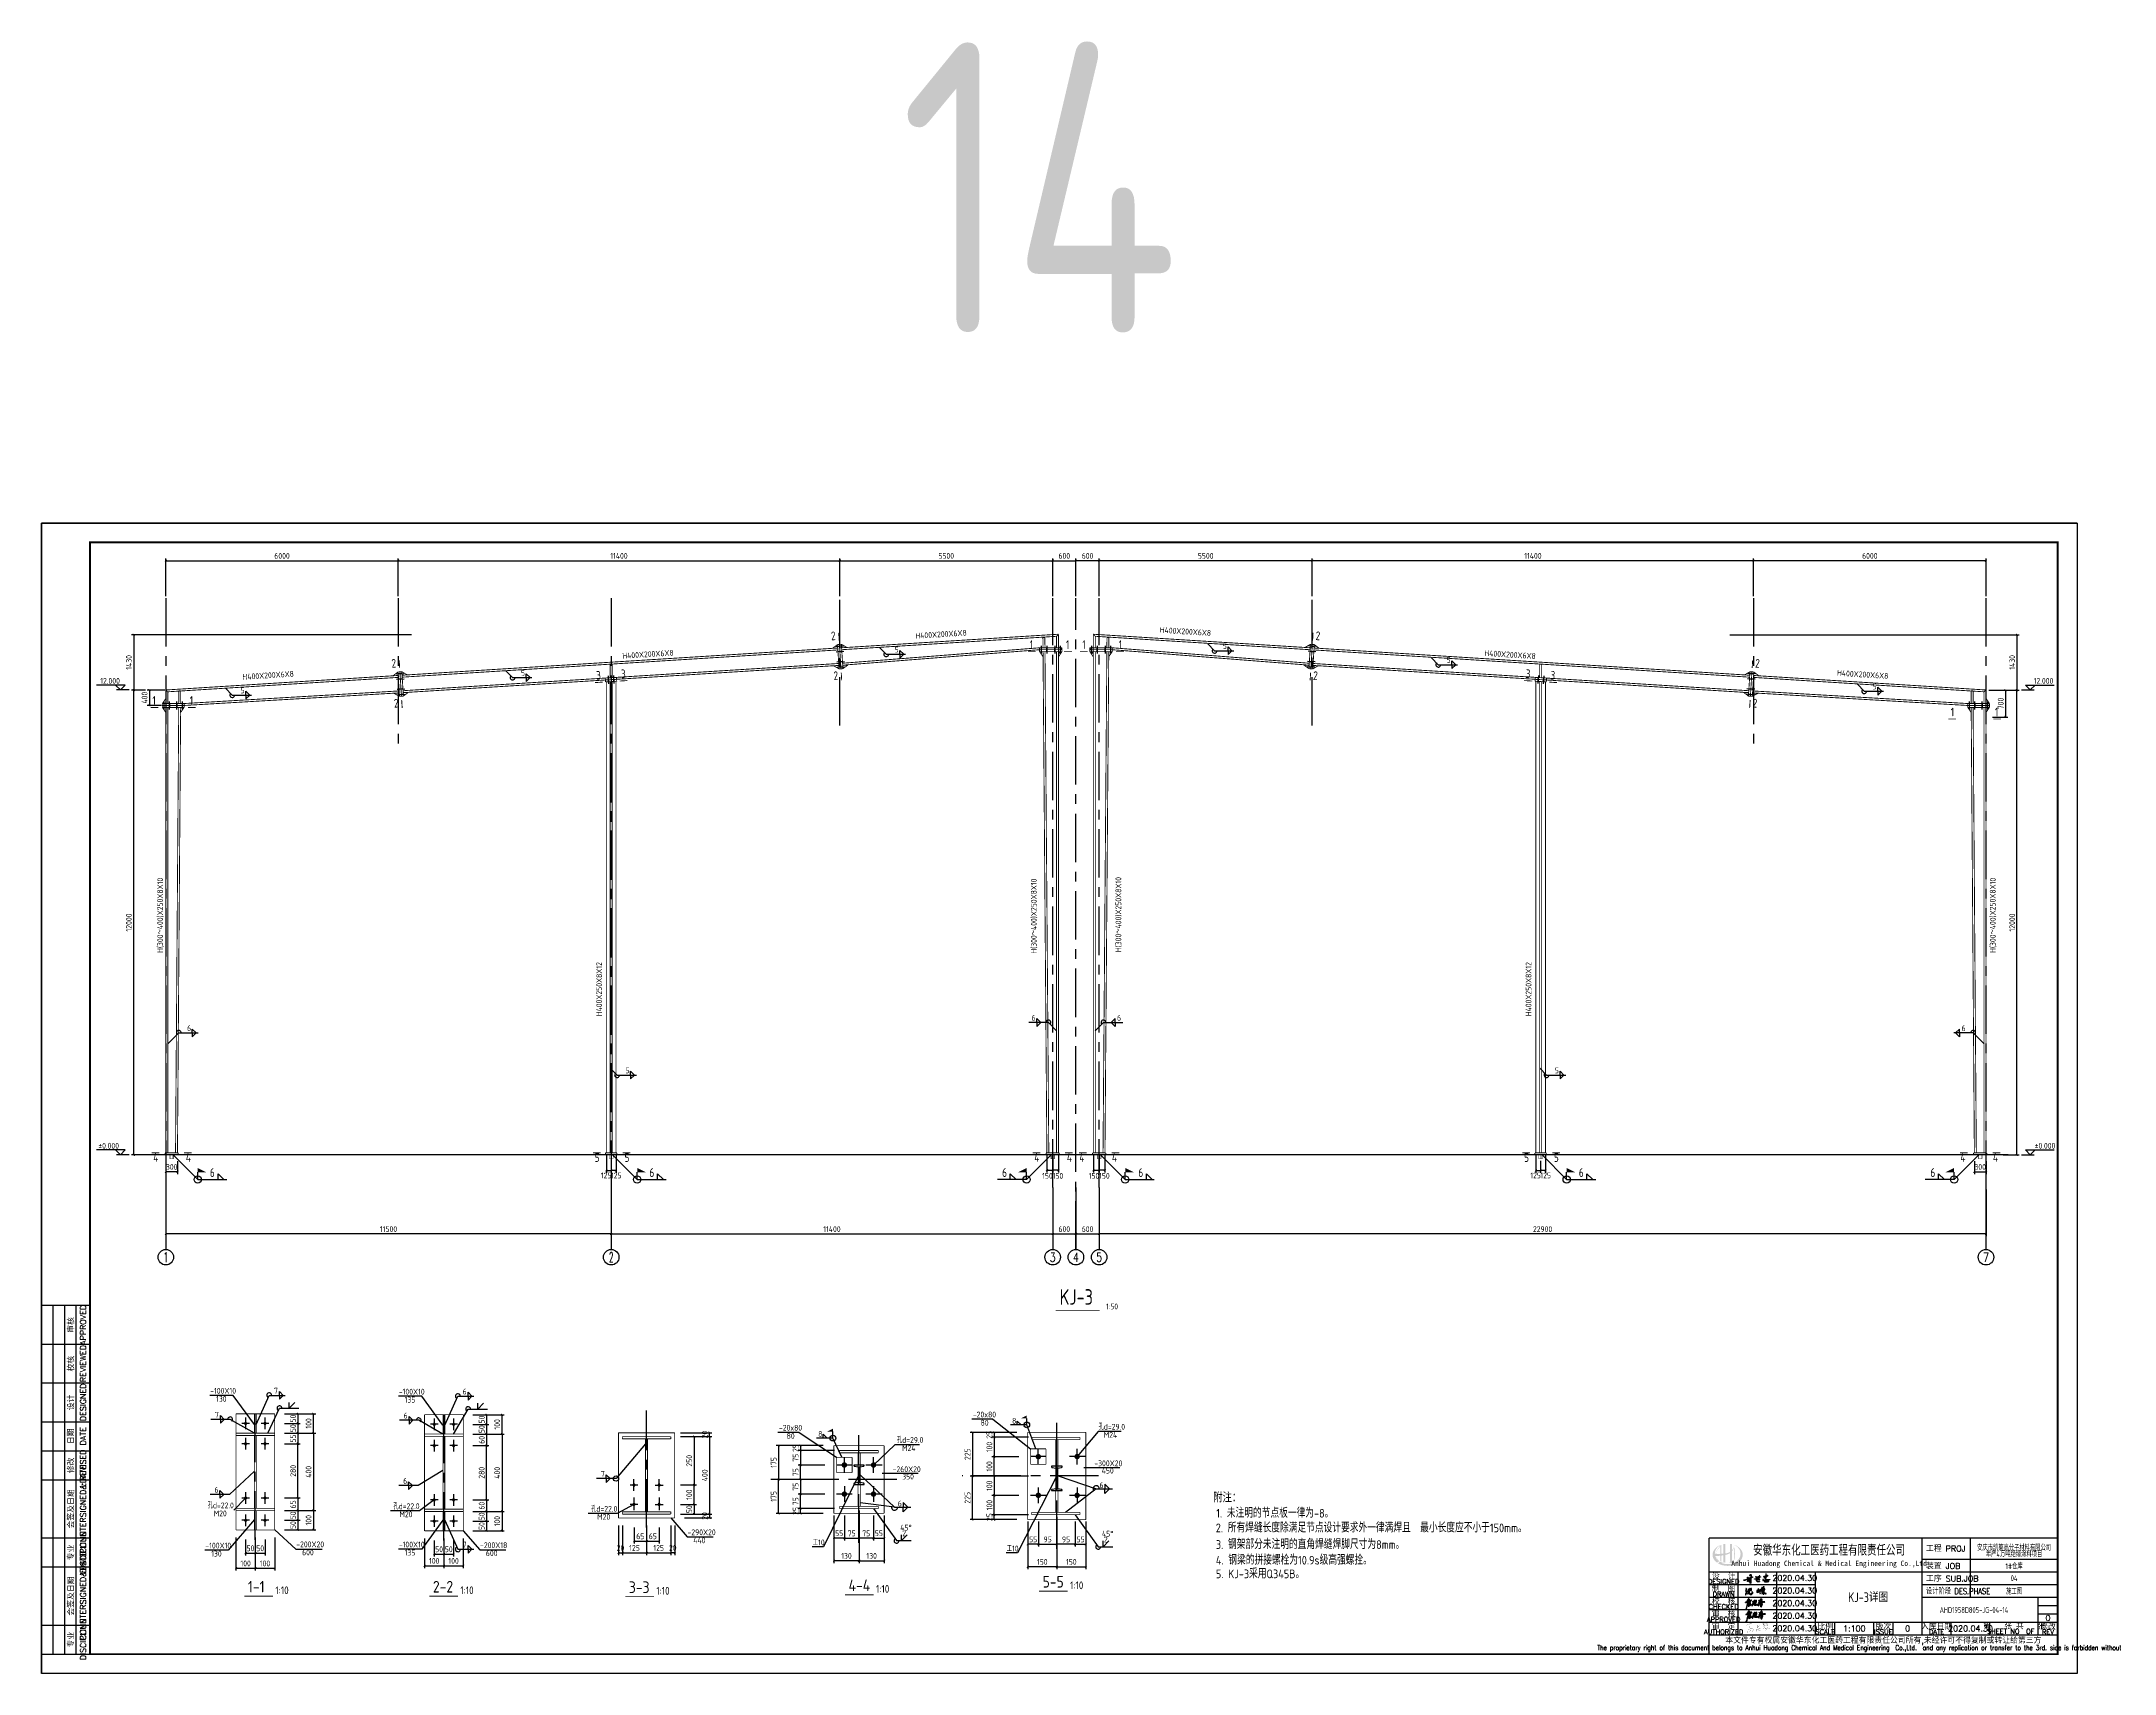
# Model space of a CAD drawing. Header units: millimetres. Extents: x 865490 to 879904, y 39442 to 44891.
# Drawn here: x 878833 to 879904, y 39450 to 40293 of the extents above; entities that cross this region are included whole.
import ezdxf
from ezdxf.enums import TextEntityAlignment as Align

# ---------------------------------------------------------------- set-up
doc = ezdxf.new("R2010")
doc.units = ezdxf.units.MM
doc.header["$LTSCALE"] = 1000
doc.header["$MEASUREMENT"] = 0
for name, pattern in [('2', [11.4, 9, -0.9, 0.6, -0.9]), ('CENTER', [2, 1.25, -0.25, 0.25, -0.25]), ('DASH', [0.35, 0.25, -0.1]), ('DOTE', [2.42, 2, -0.2, 0.02, -0.2]), ('线型4', [5, 1.5, -1, 1.5, -1])]:
    doc.linetypes.add(name, pattern=pattern)
for name, color, linetype in [('10', 7, 'Continuous'), ('1000', 2, 'Continuous'), ('114', 2, 'Continuous'), ('116', 1, 'Continuous'), ('14', 2, 'Continuous'), ('1530', 253, 'Continuous'), ('1534', 7, 'Continuous'), ('20', 2, 'Continuous'), ('AXIS', 3, 'Continuous'), ('AXIS_TEXT', 7, 'Continuous'), ('CON', 3, 'Continuous'), ('DIM', 7, 'Continuous'), ('DOTE', 1, 'DOTE'), ('HATCH', 8, 'Continuous'), ('M_Prof', 2, 'Continuous'), ('Prof', 2, 'Continuous'), ('PUB_TEXT', 7, 'Continuous'), ('中文', 7, 'Continuous'), ('尺寸标注', 7, 'Continuous'), ('层10', 7, 'Continuous'), ('柱子', 8, 'Continuous'), ('标准截面(白色)', 7, 'Continuous'), ('梁集中标注', 2, 'Continuous'), ('焊缝标注', 3, 'Continuous'), ('编号标注', 253, 'Continuous'), ('螺栓孔标注', 253, 'Continuous'), ('轴线', 253, '2'), ('钢板标注', 253, 'Continuous')]:
    doc.layers.add(name, color=color, linetype=linetype)
doc.layers.add('门窗', color=3, linetype='线型4', lineweight=18)
doc.styles.add('_TCH_AXIS', font='COMPLEX', dxfattribs={"bigfont": 'GBCBIG'})
doc.styles.add('COMPLEX', font='COMPLEX')
doc.styles.add('ECEC_TK', font='txt_l.shx', dxfattribs={"bigfont": 'hztxt_l.shx'})
doc.styles.add('ECEC_TQ', font='txt_l.shx', dxfattribs={"bigfont": 'hztxt_l.shx'})
doc.styles.add('ECEC_TQ_S', font='')
doc.styles.add('GBHZ', font='gbenor.shx', dxfattribs={"width": 0.9, "bigfont": 'gbcbig.shx'})
doc.styles.add('TS', font='tssdeng.shx', dxfattribs={"width": 0.8, "height": 2.5, "bigfont": 'tssdchn.shx'})
doc.styles.add('TSSD_REIN', font='tssdeng.shx', dxfattribs={"width": 0.7, "bigfont": 'tssdchn.shx'})
doc.styles.get('ECEC_TQ_S').set_extended_font_data('SimSun')
doc.dimstyles.new('Y10', dxfattribs={"dimscale": 0, "dimtxt": 3, "dimasz": 0.01, "dimexe": 1.2, "dimexo": 1, "dimgap": 1, "dimtad": 1, "dimdec": 0, "dimlfac": 10, "dimzin": 0, "dimdsep": 46, "dimtxsty": 'GBHZ', "dimblk1": 'DX', "dimblk2": 'DX', "dimsah": 1, "dimcen": 0.09, "dimdle": 1, "dimadec": 0, "dimazin": 0, "dimtfac": 1, "dimtdec": 0, "dimtix": 1, "dimtmove": 2, "dimatfit": 3, "dimldrblk": 'DX', "dimfxl": 0, "dimtolj": 1, "dimtzin": 0, "dimarcsym": 0})
doc.dimstyles.new('Y50', dxfattribs={"dimscale": 0, "dimtxt": 3, "dimasz": 0.01, "dimexe": 1.2, "dimexo": 1, "dimgap": 1, "dimtad": 1, "dimdec": 0, "dimlfac": 50, "dimzin": 0, "dimdsep": 46, "dimtxsty": 'GBHZ', "dimblk1": 'DX', "dimblk2": 'DX', "dimsah": 1, "dimcen": 0.09, "dimdle": 1, "dimadec": 0, "dimazin": 0, "dimtfac": 1, "dimtdec": 0, "dimtix": 1, "dimtmove": 2, "dimatfit": 3, "dimldrblk": 'DX', "dimfxl": 0, "dimtolj": 1, "dimtzin": 0, "dimarcsym": 0})

# ---------------------------------------------------------------- blocks, each defined once
blk = doc.blocks.new('DX')
at = {"color": 0, "linetype": 'ByBlock', "const_width": 40}
blk.add_lwpolyline([(-54, -51), (46, 49)], dxfattribs=at)
blk = doc.blocks.new('*D144')
at = {"layer": 'Defpoints', "color": 0, "linetype": 'ByBlock', "transparency": 16777216}
for p in [(879162.4, 39572.3), (879162.4, 39547.3, -3), (879170.4, 39547.3)]:
    blk.add_point(p, dxfattribs=at)
at = {"layer": 'DIM', "color": 0, "linetype": 'ByBlock', "lineweight": -2, "transparency": 16777216}
for p, q in [((879163.4, 39572.3), (879171.6, 39572.3)), ((879170.4, 39572.3), (879170.4, 39547.3)), ((879163.4, 39547.3), (879171.6, 39547.3))]:
    blk.add_line(p, q, dxfattribs=at)
at = {"layer": 'DIM', "color": 0, "linetype": 'ByBlock', "lineweight": -2, "transparency": 16777216, "xscale": 0.01, "yscale": 0.01, "zscale": 0.01}
for p, rotation in [((879170.4, 39572.3), 90), ((879170.4, 39547.3), 270)]:
    blk.add_blockref('DX', p, dxfattribs=dict(at, rotation=rotation))
at = {"layer": 'DIM', "color": 0, "linetype": 'ByBlock', "transparency": 16777216, "insert": (879167.9, 39559.8), "char_height": 3, "attachment_point": 5, "rotation": 90, "style": 'GBHZ'}
blk.add_mtext('\\A1;250', dxfattribs=at)
blk = doc.blocks.new('*D145')
at = {"layer": 'Defpoints', "color": 0, "linetype": 'ByBlock', "transparency": 16777216}
for p in [(879162.4, 39537.3, -3), (879162.4, 39532.3, -3), (879170.4, 39532.3)]:
    blk.add_point(p, dxfattribs=at)
at = {"layer": 'DIM', "color": 0, "linetype": 'ByBlock', "lineweight": -2, "transparency": 16777216}
for p, q in [((879163.4, 39537.3), (879171.6, 39537.3)), ((879163.4, 39532.3), (879171.6, 39532.3)), ((879170.4, 39537.3), (879170.4, 39532.3))]:
    blk.add_line(p, q, dxfattribs=at)
at = {"layer": 'DIM', "color": 0, "linetype": 'ByBlock', "lineweight": -2, "transparency": 16777216, "xscale": 0.01, "yscale": 0.01, "zscale": 0.01}
for p, rotation in [((879170.4, 39532.3), 270), ((879170.4, 39537.3), 90)]:
    blk.add_blockref('DX', p, dxfattribs=dict(at, rotation=rotation))
at = {"layer": 'DIM', "color": 0, "linetype": 'ByBlock', "transparency": 16777216, "insert": (879167.9, 39534.8), "char_height": 3, "attachment_point": 5, "rotation": 90, "style": 'GBHZ'}
blk.add_mtext('\\A1;50', dxfattribs=at)
blk = doc.blocks.new('*D146')
at = {"layer": 'Defpoints', "color": 0, "linetype": 'ByBlock', "transparency": 16777216}
for p in [(879139.4, 39526.3, -3), (879145.9, 39526.3, -3), (879145.9, 39518.3)]:
    blk.add_point(p, dxfattribs=at)
at = {"layer": 'DIM', "color": 0, "linetype": 'ByBlock', "lineweight": -2, "transparency": 16777216}
for p, q in [((879139.4, 39525.3), (879139.4, 39517.1)), ((879139.4, 39518.3), (879145.8, 39518.3)), ((879145.9, 39525.3), (879145.9, 39517.1))]:
    blk.add_line(p, q, dxfattribs=at)
at = {"layer": 'DIM', "color": 0, "linetype": 'ByBlock', "lineweight": -2, "transparency": 16777216, "xscale": 0.01, "yscale": 0.01, "zscale": 0.01, "rotation": 180}
blk.add_blockref('DX', (879139.4, 39518.3), dxfattribs=at)
at = {"layer": 'DIM', "color": 0, "linetype": 'ByBlock', "lineweight": -2, "transparency": 16777216, "xscale": 0.01, "yscale": 0.01, "zscale": 0.01}
blk.add_blockref('DX', (879145.9, 39518.3), dxfattribs=at)
at = {"layer": 'DIM', "color": 0, "linetype": 'ByBlock', "transparency": 16777216, "insert": (879142.6, 39520.8), "char_height": 3, "attachment_point": 5, "style": 'GBHZ'}
blk.add_mtext('\\A1;65', dxfattribs=at)
blk = doc.blocks.new('*D147')
at = {"layer": 'Defpoints', "color": 0, "linetype": 'ByBlock', "transparency": 16777216}
for p in [(879145.9, 39526.3, -3), (879152.4, 39526.3, -3), (879152.4, 39518.3)]:
    blk.add_point(p, dxfattribs=at)
at = {"layer": 'DIM', "color": 0, "linetype": 'ByBlock', "lineweight": -2, "transparency": 16777216}
for p, q in [((879145.9, 39525.3), (879145.9, 39517.1)), ((879145.9, 39518.3), (879152.3, 39518.3)), ((879152.4, 39525.3), (879152.4, 39517.1))]:
    blk.add_line(p, q, dxfattribs=at)
at = {"layer": 'DIM', "color": 0, "linetype": 'ByBlock', "lineweight": -2, "transparency": 16777216, "xscale": 0.01, "yscale": 0.01, "zscale": 0.01, "rotation": 180}
blk.add_blockref('DX', (879145.9, 39518.3), dxfattribs=at)
at = {"layer": 'DIM', "color": 0, "linetype": 'ByBlock', "lineweight": -2, "transparency": 16777216, "xscale": 0.01, "yscale": 0.01, "zscale": 0.01}
blk.add_blockref('DX', (879152.4, 39518.3), dxfattribs=at)
at = {"layer": 'DIM', "color": 0, "linetype": 'ByBlock', "transparency": 16777216, "insert": (879149.1, 39520.8), "char_height": 3, "attachment_point": 5, "style": 'GBHZ'}
blk.add_mtext('\\A1;65', dxfattribs=at)
blk = doc.blocks.new('*D148')
at = {"layer": 'Defpoints', "color": 0, "linetype": 'ByBlock', "transparency": 16777216}
for p in [(879133.4, 39527.3, -3), (879145.9, 39527.3, -3), (879145.9, 39512.3)]:
    blk.add_point(p, dxfattribs=at)
at = {"layer": 'DIM', "color": 0, "linetype": 'ByBlock', "lineweight": -2, "transparency": 16777216}
for p, q in [((879133.4, 39526.3), (879133.4, 39511.1)), ((879145.9, 39526.3), (879145.9, 39511.1)), ((879133.4, 39512.3), (879145.8, 39512.3))]:
    blk.add_line(p, q, dxfattribs=at)
at = {"layer": 'DIM', "color": 0, "linetype": 'ByBlock', "lineweight": -2, "transparency": 16777216, "xscale": 0.01, "yscale": 0.01, "zscale": 0.01, "rotation": 180}
blk.add_blockref('DX', (879133.4, 39512.3), dxfattribs=at)
at = {"layer": 'DIM', "color": 0, "linetype": 'ByBlock', "lineweight": -2, "transparency": 16777216, "xscale": 0.01, "yscale": 0.01, "zscale": 0.01}
blk.add_blockref('DX', (879145.9, 39512.3), dxfattribs=at)
at = {"layer": 'DIM', "color": 0, "linetype": 'ByBlock', "transparency": 16777216, "insert": (879139.6, 39514.8), "char_height": 3, "attachment_point": 5, "style": 'GBHZ'}
blk.add_mtext('\\A1;125', dxfattribs=at)
blk = doc.blocks.new('*D149')
at = {"layer": 'Defpoints', "color": 0, "linetype": 'ByBlock', "transparency": 16777216}
for p in [(879145.9, 39527.3, -3), (879158.4, 39527.3, -3), (879158.4, 39512.3)]:
    blk.add_point(p, dxfattribs=at)
at = {"layer": 'DIM', "color": 0, "linetype": 'ByBlock', "lineweight": -2, "transparency": 16777216}
for p, q in [((879145.9, 39526.3), (879145.9, 39511.1)), ((879158.4, 39526.3), (879158.4, 39511.1)), ((879145.9, 39512.3), (879158.3, 39512.3))]:
    blk.add_line(p, q, dxfattribs=at)
at = {"layer": 'DIM', "color": 0, "linetype": 'ByBlock', "lineweight": -2, "transparency": 16777216, "xscale": 0.01, "yscale": 0.01, "zscale": 0.01, "rotation": 180}
blk.add_blockref('DX', (879145.9, 39512.3), dxfattribs=at)
at = {"layer": 'DIM', "color": 0, "linetype": 'ByBlock', "lineweight": -2, "transparency": 16777216, "xscale": 0.01, "yscale": 0.01, "zscale": 0.01}
blk.add_blockref('DX', (879158.4, 39512.3), dxfattribs=at)
at = {"layer": 'DIM', "color": 0, "linetype": 'ByBlock', "transparency": 16777216, "insert": (879152.1, 39514.8), "char_height": 3, "attachment_point": 5, "style": 'GBHZ'}
blk.add_mtext('\\A1;125', dxfattribs=at)
blk = doc.blocks.new('*D150')
at = {"layer": 'Defpoints', "color": 0, "linetype": 'ByBlock', "transparency": 16777216}
for p in [(879170.4, 39572.3, -3), (879162.4, 39532.3, -3), (879178.4, 39532.3)]:
    blk.add_point(p, dxfattribs=at)
at = {"layer": 'DIM', "color": 0, "linetype": 'ByBlock', "lineweight": -2, "transparency": 16777216}
for p, q in [((879171.4, 39572.3), (879179.6, 39572.3)), ((879178.4, 39572.3), (879178.4, 39532.3)), ((879163.4, 39532.3), (879179.6, 39532.3))]:
    blk.add_line(p, q, dxfattribs=at)
at = {"layer": 'DIM', "color": 0, "linetype": 'ByBlock', "lineweight": -2, "transparency": 16777216, "xscale": 0.01, "yscale": 0.01, "zscale": 0.01}
for p, rotation in [((879178.4, 39572.3), 90), ((879178.4, 39532.3), 270)]:
    blk.add_blockref('DX', p, dxfattribs=dict(at, rotation=rotation))
at = {"layer": 'DIM', "color": 0, "linetype": 'ByBlock', "transparency": 16777216, "insert": (879175.9, 39552.3), "char_height": 3, "attachment_point": 5, "rotation": 90, "style": 'GBHZ'}
blk.add_mtext('\\A1;400', dxfattribs=at)
blk = doc.blocks.new('*D151')
at = {"layer": 'Defpoints', "color": 0, "linetype": 'ByBlock', "transparency": 16777216}
for p in [(879163.4, 39532.3), (879164.4, 39530.3), (879178.4, 39530.3)]:
    blk.add_point(p, dxfattribs=at)
at = {"layer": 'DIM', "color": 0, "linetype": 'ByBlock', "lineweight": -2, "transparency": 16777216}
for p, q in [((879164.4, 39532.3), (879179.6, 39532.3)), ((879165.4, 39530.3), (879179.6, 39530.3)), ((879178.4, 39532.3), (879178.4, 39532.3)), ((879178.4, 39532.3), (879178.4, 39530.3)), ((879178.4, 39530.3), (879178.4, 39530.3))]:
    blk.add_line(p, q, dxfattribs=at)
at = {"layer": 'DIM', "color": 0, "linetype": 'ByBlock', "lineweight": -2, "transparency": 16777216, "xscale": 0.01, "yscale": 0.01, "zscale": 0.01}
for p, rotation in [((879178.4, 39532.3), 270), ((879178.4, 39530.3), 90)]:
    blk.add_blockref('DX', p, dxfattribs=dict(at, rotation=rotation))
at = {"layer": 'DIM', "color": 0, "linetype": 'ByBlock', "transparency": 16777216, "insert": (879175.9, 39531.3), "char_height": 3, "attachment_point": 5, "rotation": 90, "style": 'GBHZ'}
blk.add_mtext('\\A1;20', dxfattribs=at)
blk = doc.blocks.new('*D152')
at = {"layer": 'Defpoints', "color": 0, "linetype": 'ByBlock', "transparency": 16777216}
for p in [(879162.4, 39574.3, -3), (879163.4, 39572.3), (879178.4, 39574.3)]:
    blk.add_point(p, dxfattribs=at)
at = {"layer": 'DIM', "color": 0, "linetype": 'ByBlock', "lineweight": -2, "transparency": 16777216}
for p, q in [((879163.4, 39574.3), (879179.6, 39574.3)), ((879164.4, 39572.3), (879179.6, 39572.3)), ((879178.4, 39574.3), (879178.4, 39574.3)), ((879178.4, 39572.3), (879178.4, 39574.3)), ((879178.4, 39572.3), (879178.4, 39572.3))]:
    blk.add_line(p, q, dxfattribs=at)
at = {"layer": 'DIM', "color": 0, "linetype": 'ByBlock', "lineweight": -2, "transparency": 16777216, "xscale": 0.01, "yscale": 0.01, "zscale": 0.01}
for p, rotation in [((879178.4, 39574.3), 270), ((879178.4, 39572.3), 90)]:
    blk.add_blockref('DX', p, dxfattribs=dict(at, rotation=rotation))
at = {"layer": 'DIM', "color": 0, "linetype": 'ByBlock', "transparency": 16777216, "insert": (879175.9, 39573.3), "char_height": 3, "attachment_point": 5, "rotation": 90, "style": 'GBHZ'}
blk.add_mtext('\\A1;20', dxfattribs=at)
blk = doc.blocks.new('*D153')
at = {"layer": 'Defpoints', "color": 0, "linetype": 'ByBlock', "transparency": 16777216}
for p in [(879162.4, 39547.3, -3), (879170.4, 39547.3), (879162.4, 39537.3, -3)]:
    blk.add_point(p, dxfattribs=at)
at = {"layer": 'DIM', "color": 0, "linetype": 'ByBlock', "lineweight": -2, "transparency": 16777216}
for p, q in [((879163.4, 39547.3), (879171.6, 39547.3)), ((879170.4, 39537.3), (879170.4, 39547.3)), ((879163.4, 39537.3), (879171.6, 39537.3))]:
    blk.add_line(p, q, dxfattribs=at)
at = {"layer": 'DIM', "color": 0, "linetype": 'ByBlock', "lineweight": -2, "transparency": 16777216, "xscale": 0.01, "yscale": 0.01, "zscale": 0.01}
for p, rotation in [((879170.4, 39547.3), 90), ((879170.4, 39537.3), 270)]:
    blk.add_blockref('DX', p, dxfattribs=dict(at, rotation=rotation))
at = {"layer": 'DIM', "color": 0, "linetype": 'ByBlock', "transparency": 16777216, "insert": (879167.9, 39542.3), "char_height": 3, "attachment_point": 5, "rotation": 90, "style": 'GBHZ'}
blk.add_mtext('\\A1;100', dxfattribs=at)
blk = doc.blocks.new('*D154')
at = {"layer": 'Defpoints', "color": 0, "linetype": 'ByBlock', "transparency": 16777216}
for p in [(879158.4, 39527.3, -3), (879160.4, 39527.3, -3), (879158.4, 39512.3)]:
    blk.add_point(p, dxfattribs=at)
at = {"layer": 'DIM', "color": 0, "linetype": 'ByBlock', "lineweight": -2, "transparency": 16777216}
for p, q in [((879158.4, 39526.3), (879158.4, 39511.1)), ((879160.4, 39526.3), (879160.4, 39511.1)), ((879158.3, 39512.3), (879158.3, 39512.3)), ((879160.4, 39512.3), (879158.4, 39512.3)), ((879160.4, 39512.3), (879160.4, 39512.3))]:
    blk.add_line(p, q, dxfattribs=at)
at = {"layer": 'DIM', "color": 0, "linetype": 'ByBlock', "lineweight": -2, "transparency": 16777216, "xscale": 0.01, "yscale": 0.01, "zscale": 0.01}
blk.add_blockref('DX', (879158.4, 39512.3), dxfattribs=at)
at = {"layer": 'DIM', "color": 0, "linetype": 'ByBlock', "lineweight": -2, "transparency": 16777216, "xscale": 0.01, "yscale": 0.01, "zscale": 0.01, "rotation": 180}
blk.add_blockref('DX', (879160.4, 39512.3), dxfattribs=at)
at = {"layer": 'DIM', "color": 0, "linetype": 'ByBlock', "transparency": 16777216, "insert": (879159.4, 39514.8), "char_height": 3, "attachment_point": 5, "style": 'GBHZ'}
blk.add_mtext('\\A1;20', dxfattribs=at)
blk = doc.blocks.new('*D155')
at = {"layer": 'Defpoints', "color": 0, "linetype": 'ByBlock', "transparency": 16777216}
for p in [(879131.4, 39527.3, -3), (879133.4, 39527.3, -3), (879133.4, 39512.3)]:
    blk.add_point(p, dxfattribs=at)
at = {"layer": 'DIM', "color": 0, "linetype": 'ByBlock', "lineweight": -2, "transparency": 16777216}
for p, q in [((879131.4, 39526.3), (879131.4, 39511.1)), ((879133.4, 39526.3), (879133.4, 39511.1)), ((879131.3, 39512.3), (879131.3, 39512.3)), ((879131.4, 39512.3), (879133.4, 39512.3)), ((879133.4, 39512.3), (879133.4, 39512.3))]:
    blk.add_line(p, q, dxfattribs=at)
at = {"layer": 'DIM', "color": 0, "linetype": 'ByBlock', "lineweight": -2, "transparency": 16777216, "xscale": 0.01, "yscale": 0.01, "zscale": 0.01}
blk.add_blockref('DX', (879131.4, 39512.3), dxfattribs=at)
at = {"layer": 'DIM', "color": 0, "linetype": 'ByBlock', "lineweight": -2, "transparency": 16777216, "xscale": 0.01, "yscale": 0.01, "zscale": 0.01, "rotation": 180}
blk.add_blockref('DX', (879133.4, 39512.3), dxfattribs=at)
at = {"layer": 'DIM', "color": 0, "linetype": 'ByBlock', "transparency": 16777216, "insert": (879132.4, 39514.8), "char_height": 3, "attachment_point": 5, "style": 'GBHZ'}
blk.add_mtext('\\A1;20', dxfattribs=at)
blk = doc.blocks.new('*D229')
at = {"layer": 'Defpoints', "color": 0, "transparency": 16777216}
for p in [(879125.1, 39718.7), (879127.6, 39715.7), (879127.6, 39709.7)]:
    blk.add_point(p, dxfattribs=at)
at = {"layer": 'dim', "color": 0, "lineweight": -2, "transparency": 16777216}
for p, q in [((879125.1, 39717.7), (879125.1, 39708.5)), ((879125.1, 39709.7), (879127.6, 39709.7)), ((879127.6, 39714.7), (879127.6, 39708.5))]:
    blk.add_line(p, q, dxfattribs=at)
at = {"layer": 'dim', "color": 0, "lineweight": -2, "transparency": 16777216, "xscale": 0.01, "yscale": 0.01, "zscale": 0.01, "rotation": 180}
blk.add_blockref('DX', (879125.1, 39709.7), dxfattribs=at)
at = {"layer": 'dim', "color": 0, "lineweight": -2, "transparency": 16777216, "xscale": 0.01, "yscale": 0.01, "zscale": 0.01}
blk.add_blockref('DX', (879127.6, 39709.7), dxfattribs=at)
at = {"layer": 'dim', "color": 0, "transparency": 16777216, "insert": (879125, 39707.1), "char_height": 3, "attachment_point": 5, "style": 'GBHZ'}
blk.add_mtext('\\A1;125', dxfattribs=at)
blk = doc.blocks.new('*D230')
at = {"layer": 'Defpoints', "color": 0, "transparency": 16777216}
for p in [(879127.6, 39715.7), (879127.6, 39709.7), (879130.1, 39718.7)]:
    blk.add_point(p, dxfattribs=at)
at = {"layer": 'dim', "color": 0, "lineweight": -2, "transparency": 16777216}
for p, q in [((879127.6, 39714.7), (879127.6, 39708.5)), ((879130.1, 39709.7), (879127.6, 39709.7)), ((879130.1, 39717.7), (879130.1, 39708.5))]:
    blk.add_line(p, q, dxfattribs=at)
at = {"layer": 'dim', "color": 0, "lineweight": -2, "transparency": 16777216, "xscale": 0.01, "yscale": 0.01, "zscale": 0.01, "rotation": 180}
blk.add_blockref('DX', (879127.6, 39709.7), dxfattribs=at)
at = {"layer": 'dim', "color": 0, "lineweight": -2, "transparency": 16777216, "xscale": 0.01, "yscale": 0.01, "zscale": 0.01}
blk.add_blockref('DX', (879130.1, 39709.7), dxfattribs=at)
at = {"layer": 'dim', "color": 0, "transparency": 16777216, "insert": (879130.2, 39707.1), "char_height": 3, "attachment_point": 5, "style": 'GBHZ'}
blk.add_mtext('\\A1;125', dxfattribs=at)
blk = doc.blocks.new('*D760')
at = {"layer": 'Defpoints', "color": 0, "linetype": 'ByBlock', "transparency": 16777216}
for p in [(879255.6, 39524.6), (879268.6, 39524.6), (879268.6, 39508.2)]:
    blk.add_point(p, dxfattribs=at)
at = {"layer": 'DIM', "color": 0, "linetype": 'ByBlock', "lineweight": -2, "transparency": 16777216}
for p, q in [((879255.6, 39523.6), (879255.6, 39507)), ((879268.6, 39523.6), (879268.6, 39507)), ((879255.6, 39508.2), (879268.6, 39508.2))]:
    blk.add_line(p, q, dxfattribs=at)
at = {"layer": 'DIM', "color": 0, "linetype": 'ByBlock', "lineweight": -2, "transparency": 16777216, "xscale": 0.01, "yscale": 0.01, "zscale": 0.01, "rotation": 180}
blk.add_blockref('DX', (879255.6, 39508.2), dxfattribs=at)
at = {"layer": 'DIM', "color": 0, "linetype": 'ByBlock', "lineweight": -2, "transparency": 16777216, "xscale": 0.01, "yscale": 0.01, "zscale": 0.01}
blk.add_blockref('DX', (879268.6, 39508.2), dxfattribs=at)
at = {"layer": 'DIM', "color": 0, "linetype": 'ByBlock', "transparency": 16777216, "insert": (879262.1, 39510.7), "char_height": 3, "attachment_point": 5, "style": 'GBHZ'}
blk.add_mtext('\\A1;130', dxfattribs=at)
blk = doc.blocks.new('*D761')
at = {"layer": 'Defpoints', "color": 0, "linetype": 'ByBlock', "transparency": 16777216}
for p in [(879242.6, 39524.6), (879255.6, 39525.9), (879242.6, 39508.2)]:
    blk.add_point(p, dxfattribs=at)
at = {"layer": 'DIM', "color": 0, "linetype": 'ByBlock', "lineweight": -2, "transparency": 16777216}
for p, q in [((879242.6, 39523.6), (879242.6, 39507)), ((879255.6, 39524.9), (879255.6, 39507)), ((879255.6, 39508.2), (879242.6, 39508.2))]:
    blk.add_line(p, q, dxfattribs=at)
at = {"layer": 'DIM', "color": 0, "linetype": 'ByBlock', "lineweight": -2, "transparency": 16777216, "xscale": 0.01, "yscale": 0.01, "zscale": 0.01, "rotation": 180}
blk.add_blockref('DX', (879242.6, 39508.2), dxfattribs=at)
at = {"layer": 'DIM', "color": 0, "linetype": 'ByBlock', "lineweight": -2, "transparency": 16777216, "xscale": 0.01, "yscale": 0.01, "zscale": 0.01}
blk.add_blockref('DX', (879255.6, 39508.2), dxfattribs=at)
at = {"layer": 'DIM', "color": 0, "linetype": 'ByBlock', "transparency": 16777216, "insert": (879249.1, 39510.7), "char_height": 3, "attachment_point": 5, "style": 'GBHZ'}
blk.add_mtext('\\A1;130', dxfattribs=at)
blk = doc.blocks.new('*D762')
at = {"layer": 'Defpoints', "color": 0, "linetype": 'ByBlock', "transparency": 16777216}
for p in [(879234.4, 39567.6), (879214, 39550.1), (879231.4, 39550.1)]:
    blk.add_point(p, dxfattribs=at)
at = {"layer": 'DIM', "color": 0, "linetype": 'ByBlock', "lineweight": -2, "transparency": 16777216}
for p, q in [((879233.4, 39567.6), (879212.8, 39567.6)), ((879214, 39567.6), (879214, 39550.1)), ((879230.4, 39550.1), (879212.8, 39550.1))]:
    blk.add_line(p, q, dxfattribs=at)
at = {"layer": 'DIM', "color": 0, "linetype": 'ByBlock', "lineweight": -2, "transparency": 16777216, "xscale": 0.01, "yscale": 0.01, "zscale": 0.01}
for p, rotation in [((879214, 39567.6), 90), ((879214, 39550.1), 270)]:
    blk.add_blockref('DX', p, dxfattribs=dict(at, rotation=rotation))
at = {"layer": 'DIM', "color": 0, "linetype": 'ByBlock', "transparency": 16777216, "insert": (879211.5, 39558.9), "char_height": 3, "attachment_point": 5, "rotation": 90, "style": 'GBHZ'}
blk.add_mtext('\\A1;175', dxfattribs=at)
blk = doc.blocks.new('*D763')
at = {"layer": 'Defpoints', "color": 0, "linetype": 'ByBlock', "transparency": 16777216}
for p in [(879214, 39550.1), (879231.4, 39550.1), (879234.4, 39532.6)]:
    blk.add_point(p, dxfattribs=at)
at = {"layer": 'DIM', "color": 0, "linetype": 'ByBlock', "lineweight": -2, "transparency": 16777216}
for p, q in [((879230.4, 39550.1), (879212.8, 39550.1)), ((879214, 39532.6), (879214, 39550.1)), ((879233.4, 39532.6), (879212.8, 39532.6))]:
    blk.add_line(p, q, dxfattribs=at)
at = {"layer": 'DIM', "color": 0, "linetype": 'ByBlock', "lineweight": -2, "transparency": 16777216, "xscale": 0.01, "yscale": 0.01, "zscale": 0.01}
for p, rotation in [((879214, 39550.1), 90), ((879214, 39532.6), 270)]:
    blk.add_blockref('DX', p, dxfattribs=dict(at, rotation=rotation))
at = {"layer": 'DIM', "color": 0, "linetype": 'ByBlock', "transparency": 16777216, "insert": (879211.5, 39541.4), "char_height": 3, "attachment_point": 5, "rotation": 90, "style": 'GBHZ'}
blk.add_mtext('\\A1;175', dxfattribs=at)
blk = doc.blocks.new('*D764')
at = {"layer": 'Defpoints', "color": 0, "linetype": 'ByBlock', "transparency": 16777216}
for p in [(879242.6, 39532.6), (879248.1, 39532.6), (879242.6, 39519.9)]:
    blk.add_point(p, dxfattribs=at)
at = {"layer": 'DIM', "color": 0, "linetype": 'ByBlock', "lineweight": -2, "transparency": 16777216}
for p, q in [((879242.6, 39531.6), (879242.6, 39518.7)), ((879248.1, 39531.6), (879248.1, 39518.7)), ((879248.1, 39519.9), (879242.6, 39519.9))]:
    blk.add_line(p, q, dxfattribs=at)
at = {"layer": 'DIM', "color": 0, "linetype": 'ByBlock', "lineweight": -2, "transparency": 16777216, "xscale": 0.01, "yscale": 0.01, "zscale": 0.01, "rotation": 180}
blk.add_blockref('DX', (879242.6, 39519.9), dxfattribs=at)
at = {"layer": 'DIM', "color": 0, "linetype": 'ByBlock', "lineweight": -2, "transparency": 16777216, "xscale": 0.01, "yscale": 0.01, "zscale": 0.01}
blk.add_blockref('DX', (879248.1, 39519.9), dxfattribs=at)
at = {"layer": 'DIM', "color": 0, "linetype": 'ByBlock', "transparency": 16777216, "insert": (879245.3, 39522.4), "char_height": 3, "attachment_point": 5, "style": 'GBHZ'}
blk.add_mtext('\\A1;55', dxfattribs=at)
blk = doc.blocks.new('*D765')
at = {"layer": 'Defpoints', "color": 0, "linetype": 'ByBlock', "transparency": 16777216}
for p in [(879248.1, 39532.6), (879255.6, 39535.1), (879255.6, 39519.8)]:
    blk.add_point(p, dxfattribs=at)
at = {"layer": 'DIM', "color": 0, "linetype": 'ByBlock', "lineweight": -2, "transparency": 16777216}
for p, q in [((879248.1, 39531.6), (879248.1, 39518.6)), ((879255.6, 39534.1), (879255.6, 39518.6)), ((879248.1, 39519.8), (879255.6, 39519.8))]:
    blk.add_line(p, q, dxfattribs=at)
at = {"layer": 'DIM', "color": 0, "linetype": 'ByBlock', "lineweight": -2, "transparency": 16777216, "xscale": 0.01, "yscale": 0.01, "zscale": 0.01, "rotation": 180}
blk.add_blockref('DX', (879248.1, 39519.8), dxfattribs=at)
at = {"layer": 'DIM', "color": 0, "linetype": 'ByBlock', "lineweight": -2, "transparency": 16777216, "xscale": 0.01, "yscale": 0.01, "zscale": 0.01}
blk.add_blockref('DX', (879255.6, 39519.8), dxfattribs=at)
at = {"layer": 'DIM', "color": 0, "linetype": 'ByBlock', "transparency": 16777216, "insert": (879251.8, 39522.3), "char_height": 3, "attachment_point": 5, "style": 'GBHZ'}
blk.add_mtext('\\A1;75', dxfattribs=at)
blk = doc.blocks.new('*D766')
at = {"layer": 'Defpoints', "color": 0, "linetype": 'ByBlock', "transparency": 16777216}
for p in [(879225.3, 39565.1), (879238, 39567.6), (879244, 39565.1)]:
    blk.add_point(p, dxfattribs=at)
at = {"layer": 'DIM', "color": 0, "linetype": 'ByBlock', "lineweight": -2, "transparency": 16777216}
for p, q in [((879237, 39567.6), (879224.1, 39567.6)), ((879243, 39565.1), (879224.1, 39565.1)), ((879225.3, 39567.6), (879225.3, 39567.6)), ((879225.3, 39567.6), (879225.3, 39565.1)), ((879225.3, 39565.1), (879225.3, 39565.1))]:
    blk.add_line(p, q, dxfattribs=at)
at = {"layer": 'DIM', "color": 0, "linetype": 'ByBlock', "lineweight": -2, "transparency": 16777216, "xscale": 0.01, "yscale": 0.01, "zscale": 0.01}
for p, rotation in [((879225.3, 39567.6), 270), ((879225.3, 39565.1), 90)]:
    blk.add_blockref('DX', p, dxfattribs=dict(at, rotation=rotation))
at = {"layer": 'DIM', "color": 0, "linetype": 'ByBlock', "transparency": 16777216, "insert": (879222.8, 39566.4), "char_height": 3, "attachment_point": 5, "rotation": 90, "style": 'GBHZ'}
blk.add_mtext('\\A1;25', dxfattribs=at)
blk = doc.blocks.new('*D767')
at = {"layer": 'Defpoints', "color": 0, "linetype": 'ByBlock', "transparency": 16777216}
for p in [(879244, 39565.1), (879225.3, 39557.6), (879238.9, 39557.6)]:
    blk.add_point(p, dxfattribs=at)
at = {"layer": 'DIM', "color": 0, "linetype": 'ByBlock', "lineweight": -2, "transparency": 16777216}
for p, q in [((879243, 39565.1), (879224.1, 39565.1)), ((879225.3, 39565.1), (879225.3, 39557.6)), ((879237.9, 39557.6), (879224.1, 39557.6))]:
    blk.add_line(p, q, dxfattribs=at)
at = {"layer": 'DIM', "color": 0, "linetype": 'ByBlock', "lineweight": -2, "transparency": 16777216, "xscale": 0.01, "yscale": 0.01, "zscale": 0.01}
for p, rotation in [((879225.3, 39565.1), 90), ((879225.3, 39557.6), 270)]:
    blk.add_blockref('DX', p, dxfattribs=dict(at, rotation=rotation))
at = {"layer": 'DIM', "color": 0, "linetype": 'ByBlock', "transparency": 16777216, "insert": (879222.8, 39561.4), "char_height": 3, "attachment_point": 5, "rotation": 90, "style": 'GBHZ'}
blk.add_mtext('\\A1;75', dxfattribs=at)
blk = doc.blocks.new('*D768')
at = {"layer": 'Defpoints', "color": 0, "linetype": 'ByBlock', "transparency": 16777216}
for p in [(879225.3, 39535.1), (879238, 39532.6), (879244, 39535.1)]:
    blk.add_point(p, dxfattribs=at)
at = {"layer": 'DIM', "color": 0, "linetype": 'ByBlock', "lineweight": -2, "transparency": 16777216}
for p, q in [((879243, 39535.1), (879224.1, 39535.1)), ((879237, 39532.6), (879224.1, 39532.6)), ((879225.3, 39535.1), (879225.3, 39535.1)), ((879225.3, 39532.6), (879225.3, 39535.1)), ((879225.3, 39532.6), (879225.3, 39532.6))]:
    blk.add_line(p, q, dxfattribs=at)
at = {"layer": 'DIM', "color": 0, "linetype": 'ByBlock', "lineweight": -2, "transparency": 16777216, "xscale": 0.01, "yscale": 0.01, "zscale": 0.01}
for p, rotation in [((879225.3, 39535.1), 270), ((879225.3, 39532.6), 90)]:
    blk.add_blockref('DX', p, dxfattribs=dict(at, rotation=rotation))
at = {"layer": 'DIM', "color": 0, "linetype": 'ByBlock', "transparency": 16777216, "insert": (879222.8, 39533.9), "char_height": 3, "attachment_point": 5, "rotation": 90, "style": 'GBHZ'}
blk.add_mtext('\\A1;25', dxfattribs=at)
blk = doc.blocks.new('*D769')
at = {"layer": 'Defpoints', "color": 0, "linetype": 'ByBlock', "transparency": 16777216}
for p in [(879263.1, 39532.6), (879268.6, 39532.6), (879268.6, 39519.9)]:
    blk.add_point(p, dxfattribs=at)
at = {"layer": 'DIM', "color": 0, "linetype": 'ByBlock', "lineweight": -2, "transparency": 16777216}
for p, q in [((879263.1, 39531.6), (879263.1, 39518.7)), ((879268.6, 39531.6), (879268.6, 39518.7)), ((879263.1, 39519.9), (879268.6, 39519.9))]:
    blk.add_line(p, q, dxfattribs=at)
at = {"layer": 'DIM', "color": 0, "linetype": 'ByBlock', "lineweight": -2, "transparency": 16777216, "xscale": 0.01, "yscale": 0.01, "zscale": 0.01, "rotation": 180}
blk.add_blockref('DX', (879263.1, 39519.9), dxfattribs=at)
at = {"layer": 'DIM', "color": 0, "linetype": 'ByBlock', "lineweight": -2, "transparency": 16777216, "xscale": 0.01, "yscale": 0.01, "zscale": 0.01}
blk.add_blockref('DX', (879268.6, 39519.9), dxfattribs=at)
at = {"layer": 'DIM', "color": 0, "linetype": 'ByBlock', "transparency": 16777216, "insert": (879265.8, 39522.4), "char_height": 3, "attachment_point": 5, "style": 'GBHZ'}
blk.add_mtext('\\A1;55', dxfattribs=at)
blk = doc.blocks.new('*D770')
at = {"layer": 'Defpoints', "color": 0, "linetype": 'ByBlock', "transparency": 16777216}
for p in [(879255.6, 39535.1), (879263.1, 39532.6), (879255.6, 39519.8)]:
    blk.add_point(p, dxfattribs=at)
at = {"layer": 'DIM', "color": 0, "linetype": 'ByBlock', "lineweight": -2, "transparency": 16777216}
for p, q in [((879255.6, 39534.1), (879255.6, 39518.6)), ((879263.1, 39531.6), (879263.1, 39518.6)), ((879263.1, 39519.8), (879255.6, 39519.8))]:
    blk.add_line(p, q, dxfattribs=at)
at = {"layer": 'DIM', "color": 0, "linetype": 'ByBlock', "lineweight": -2, "transparency": 16777216, "xscale": 0.01, "yscale": 0.01, "zscale": 0.01, "rotation": 180}
blk.add_blockref('DX', (879255.6, 39519.8), dxfattribs=at)
at = {"layer": 'DIM', "color": 0, "linetype": 'ByBlock', "lineweight": -2, "transparency": 16777216, "xscale": 0.01, "yscale": 0.01, "zscale": 0.01}
blk.add_blockref('DX', (879263.1, 39519.8), dxfattribs=at)
at = {"layer": 'DIM', "color": 0, "linetype": 'ByBlock', "transparency": 16777216, "insert": (879259.3, 39522.3), "char_height": 3, "attachment_point": 5, "style": 'GBHZ'}
blk.add_mtext('\\A1;75', dxfattribs=at)
blk = doc.blocks.new('*D771')
at = {"layer": 'Defpoints', "color": 0, "linetype": 'ByBlock', "transparency": 16777216}
for p in [(879225.3, 39557.6), (879238.9, 39557.6), (879244, 39550.1)]:
    blk.add_point(p, dxfattribs=at)
at = {"layer": 'DIM', "color": 0, "linetype": 'ByBlock', "lineweight": -2, "transparency": 16777216}
for p, q in [((879237.9, 39557.6), (879224.1, 39557.6)), ((879243, 39550.1), (879224.1, 39550.1)), ((879225.3, 39550.1), (879225.3, 39557.6))]:
    blk.add_line(p, q, dxfattribs=at)
at = {"layer": 'DIM', "color": 0, "linetype": 'ByBlock', "lineweight": -2, "transparency": 16777216, "xscale": 0.01, "yscale": 0.01, "zscale": 0.01}
for p, rotation in [((879225.3, 39557.6), 90), ((879225.3, 39550.1), 270)]:
    blk.add_blockref('DX', p, dxfattribs=dict(at, rotation=rotation))
at = {"layer": 'DIM', "color": 0, "linetype": 'ByBlock', "transparency": 16777216, "insert": (879222.8, 39553.9), "char_height": 3, "attachment_point": 5, "rotation": 90, "style": 'GBHZ'}
blk.add_mtext('\\A1;75', dxfattribs=at)
blk = doc.blocks.new('*D772')
at = {"layer": 'Defpoints', "color": 0, "linetype": 'ByBlock', "transparency": 16777216}
for p in [(879225.3, 39542.6), (879238.9, 39542.6), (879244, 39535.1)]:
    blk.add_point(p, dxfattribs=at)
at = {"layer": 'DIM', "color": 0, "linetype": 'ByBlock', "lineweight": -2, "transparency": 16777216}
for p, q in [((879237.9, 39542.6), (879224.1, 39542.6)), ((879225.3, 39535.1), (879225.3, 39542.6)), ((879243, 39535.1), (879224.1, 39535.1))]:
    blk.add_line(p, q, dxfattribs=at)
at = {"layer": 'DIM', "color": 0, "linetype": 'ByBlock', "lineweight": -2, "transparency": 16777216, "xscale": 0.01, "yscale": 0.01, "zscale": 0.01}
for p, rotation in [((879225.3, 39542.6), 90), ((879225.3, 39535.1), 270)]:
    blk.add_blockref('DX', p, dxfattribs=dict(at, rotation=rotation))
at = {"layer": 'DIM', "color": 0, "linetype": 'ByBlock', "transparency": 16777216, "insert": (879222.8, 39538.9), "char_height": 3, "attachment_point": 5, "rotation": 90, "style": 'GBHZ'}
blk.add_mtext('\\A1;75', dxfattribs=at)
blk = doc.blocks.new('*D773')
at = {"layer": 'Defpoints', "color": 0, "linetype": 'ByBlock', "transparency": 16777216}
for p in [(879244, 39550.1), (879225.3, 39542.6), (879238.9, 39542.6)]:
    blk.add_point(p, dxfattribs=at)
at = {"layer": 'DIM', "color": 0, "linetype": 'ByBlock', "lineweight": -2, "transparency": 16777216}
for p, q in [((879243, 39550.1), (879224.1, 39550.1)), ((879225.3, 39550.1), (879225.3, 39542.6)), ((879237.9, 39542.6), (879224.1, 39542.6))]:
    blk.add_line(p, q, dxfattribs=at)
at = {"layer": 'DIM', "color": 0, "linetype": 'ByBlock', "lineweight": -2, "transparency": 16777216, "xscale": 0.01, "yscale": 0.01, "zscale": 0.01}
for p, rotation in [((879225.3, 39550.1), 90), ((879225.3, 39542.6), 270)]:
    blk.add_blockref('DX', p, dxfattribs=dict(at, rotation=rotation))
at = {"layer": 'DIM', "color": 0, "linetype": 'ByBlock', "transparency": 16777216, "insert": (879222.8, 39546.4), "char_height": 3, "attachment_point": 5, "rotation": 90, "style": 'GBHZ'}
blk.add_mtext('\\A1;75', dxfattribs=at)
blk = doc.blocks.new('*D774')
at = {"layer": 'Defpoints', "color": 0, "linetype": 'ByBlock', "transparency": 16777216}
for p in [(879055.5, 39583.6, -3), (879055.2, 39578.6, -3), (879063.2, 39578.6)]:
    blk.add_point(p, dxfattribs=at)
at = {"layer": 'DIM', "color": 0, "linetype": 'ByBlock', "lineweight": -2, "transparency": 16777216}
for p, q in [((879056.5, 39583.6), (879064.4, 39583.6)), ((879063.2, 39583.6), (879063.2, 39578.6)), ((879056.2, 39578.6), (879064.4, 39578.6))]:
    blk.add_line(p, q, dxfattribs=at)
at = {"layer": 'DIM', "color": 0, "linetype": 'ByBlock', "lineweight": -2, "transparency": 16777216, "xscale": 0.01, "yscale": 0.01, "zscale": 0.01}
for p, rotation in [((879063.2, 39583.6), 90), ((879063.2, 39578.6), 270)]:
    blk.add_blockref('DX', p, dxfattribs=dict(at, rotation=rotation))
at = {"layer": 'DIM', "color": 0, "linetype": 'ByBlock', "transparency": 16777216, "insert": (879060.7, 39581.1), "char_height": 3, "attachment_point": 5, "rotation": 90, "style": 'GBHZ'}
blk.add_mtext('\\A1;50', dxfattribs=at)
blk = doc.blocks.new('*D775')
at = {"layer": 'Defpoints', "color": 0, "linetype": 'ByBlock', "transparency": 16777216}
for p in [(879055.2, 39578.6, -3), (879055.2, 39573.6, -3), (879063.2, 39573.6)]:
    blk.add_point(p, dxfattribs=at)
at = {"layer": 'DIM', "color": 0, "linetype": 'ByBlock', "lineweight": -2, "transparency": 16777216}
for p, q in [((879056.2, 39578.6), (879064.4, 39578.6)), ((879056.2, 39573.6), (879064.4, 39573.6)), ((879063.2, 39578.6), (879063.2, 39573.6))]:
    blk.add_line(p, q, dxfattribs=at)
at = {"layer": 'DIM', "color": 0, "linetype": 'ByBlock', "lineweight": -2, "transparency": 16777216, "xscale": 0.01, "yscale": 0.01, "zscale": 0.01}
for p, rotation in [((879063.2, 39578.6), 90), ((879063.2, 39573.6), 270)]:
    blk.add_blockref('DX', p, dxfattribs=dict(at, rotation=rotation))
at = {"layer": 'DIM', "color": 0, "linetype": 'ByBlock', "transparency": 16777216, "insert": (879060.7, 39576.1), "char_height": 3, "attachment_point": 5, "rotation": 90, "style": 'GBHZ'}
blk.add_mtext('\\A1;50', dxfattribs=at)
blk = doc.blocks.new('*D776')
at = {"layer": 'Defpoints', "color": 0, "linetype": 'ByBlock', "transparency": 16777216}
for p in [(879055.2, 39573.6, -3), (879055.2, 39567.6), (879063.2, 39567.6)]:
    blk.add_point(p, dxfattribs=at)
at = {"layer": 'DIM', "color": 0, "linetype": 'ByBlock', "lineweight": -2, "transparency": 16777216}
for p, q in [((879056.2, 39573.6), (879064.4, 39573.6)), ((879063.2, 39573.6), (879063.2, 39567.6)), ((879056.2, 39567.6), (879064.4, 39567.6))]:
    blk.add_line(p, q, dxfattribs=at)
at = {"layer": 'DIM', "color": 0, "linetype": 'ByBlock', "lineweight": -2, "transparency": 16777216, "xscale": 0.01, "yscale": 0.01, "zscale": 0.01}
for p, rotation in [((879063.2, 39573.6), 90), ((879063.2, 39567.6), 270)]:
    blk.add_blockref('DX', p, dxfattribs=dict(at, rotation=rotation))
at = {"layer": 'DIM', "color": 0, "linetype": 'ByBlock', "transparency": 16777216, "insert": (879060.7, 39570.6), "char_height": 3, "attachment_point": 5, "rotation": 90, "style": 'GBHZ'}
blk.add_mtext('\\A1;60', dxfattribs=at)
blk = doc.blocks.new('*D777')
at = {"layer": 'Defpoints', "color": 0, "linetype": 'ByBlock', "transparency": 16777216}
for p in [(879055.2, 39539.6, -3), (879055.2, 39533.6, -3), (879063.2, 39533.6)]:
    blk.add_point(p, dxfattribs=at)
at = {"layer": 'DIM', "color": 0, "linetype": 'ByBlock', "lineweight": -2, "transparency": 16777216}
for p, q in [((879056.2, 39539.6), (879064.4, 39539.6)), ((879063.2, 39539.6), (879063.2, 39533.6)), ((879056.2, 39533.6), (879064.4, 39533.6))]:
    blk.add_line(p, q, dxfattribs=at)
at = {"layer": 'DIM', "color": 0, "linetype": 'ByBlock', "lineweight": -2, "transparency": 16777216, "xscale": 0.01, "yscale": 0.01, "zscale": 0.01}
for p, rotation in [((879063.2, 39539.6), 90), ((879063.2, 39533.6), 270)]:
    blk.add_blockref('DX', p, dxfattribs=dict(at, rotation=rotation))
at = {"layer": 'DIM', "color": 0, "linetype": 'ByBlock', "transparency": 16777216, "insert": (879060.7, 39536.6), "char_height": 3, "attachment_point": 5, "rotation": 90, "style": 'GBHZ'}
blk.add_mtext('\\A1;60', dxfattribs=at)
blk = doc.blocks.new('*D778')
at = {"layer": 'Defpoints', "color": 0, "linetype": 'ByBlock', "transparency": 16777216}
for p in [(879055.2, 39533.6, -3), (879055.2, 39528.6, -3), (879063.2, 39528.6)]:
    blk.add_point(p, dxfattribs=at)
at = {"layer": 'DIM', "color": 0, "linetype": 'ByBlock', "lineweight": -2, "transparency": 16777216}
for p, q in [((879056.2, 39533.6), (879064.4, 39533.6)), ((879056.2, 39528.6), (879064.4, 39528.6)), ((879063.2, 39533.6), (879063.2, 39528.6))]:
    blk.add_line(p, q, dxfattribs=at)
at = {"layer": 'DIM', "color": 0, "linetype": 'ByBlock', "lineweight": -2, "transparency": 16777216, "xscale": 0.01, "yscale": 0.01, "zscale": 0.01}
for p, rotation in [((879063.2, 39533.6), 90), ((879063.2, 39528.6), 270)]:
    blk.add_blockref('DX', p, dxfattribs=dict(at, rotation=rotation))
at = {"layer": 'DIM', "color": 0, "linetype": 'ByBlock', "transparency": 16777216, "insert": (879060.7, 39531.1), "char_height": 3, "attachment_point": 5, "rotation": 90, "style": 'GBHZ'}
blk.add_mtext('\\A1;50', dxfattribs=at)
blk = doc.blocks.new('*D779')
at = {"layer": 'Defpoints', "color": 0, "linetype": 'ByBlock', "transparency": 16777216}
for p in [(879055.2, 39528.6, -3), (879055.2, 39523.6, -3), (879063.2, 39523.6)]:
    blk.add_point(p, dxfattribs=at)
at = {"layer": 'DIM', "color": 0, "linetype": 'ByBlock', "lineweight": -2, "transparency": 16777216}
for p, q in [((879056.2, 39528.6), (879064.4, 39528.6)), ((879063.2, 39528.6), (879063.2, 39523.6)), ((879056.2, 39523.6), (879064.4, 39523.6))]:
    blk.add_line(p, q, dxfattribs=at)
at = {"layer": 'DIM', "color": 0, "linetype": 'ByBlock', "lineweight": -2, "transparency": 16777216, "xscale": 0.01, "yscale": 0.01, "zscale": 0.01}
for p, rotation in [((879063.2, 39528.6), 90), ((879063.2, 39523.6), 270)]:
    blk.add_blockref('DX', p, dxfattribs=dict(at, rotation=rotation))
at = {"layer": 'DIM', "color": 0, "linetype": 'ByBlock', "transparency": 16777216, "insert": (879060.7, 39526.1), "char_height": 3, "attachment_point": 5, "rotation": 90, "style": 'GBHZ'}
blk.add_mtext('\\A1;50', dxfattribs=at)
blk = doc.blocks.new('*D780')
at = {"layer": 'Defpoints', "color": 0, "linetype": 'ByBlock', "transparency": 16777216}
for p in [(879036.2, 39519.6, -3), (879041.2, 39519.6, -3), (879041.2, 39511.6)]:
    blk.add_point(p, dxfattribs=at)
at = {"layer": 'DIM', "color": 0, "linetype": 'ByBlock', "lineweight": -2, "transparency": 16777216}
for p, q in [((879036.2, 39518.6), (879036.2, 39510.4)), ((879041.2, 39518.6), (879041.2, 39510.4)), ((879036.2, 39511.6), (879041.2, 39511.6))]:
    blk.add_line(p, q, dxfattribs=at)
at = {"layer": 'DIM', "color": 0, "linetype": 'ByBlock', "lineweight": -2, "transparency": 16777216, "xscale": 0.01, "yscale": 0.01, "zscale": 0.01, "rotation": 180}
blk.add_blockref('DX', (879036.2, 39511.6), dxfattribs=at)
at = {"layer": 'DIM', "color": 0, "linetype": 'ByBlock', "lineweight": -2, "transparency": 16777216, "xscale": 0.01, "yscale": 0.01, "zscale": 0.01}
blk.add_blockref('DX', (879041.2, 39511.6), dxfattribs=at)
at = {"layer": 'DIM', "color": 0, "linetype": 'ByBlock', "transparency": 16777216, "insert": (879038.7, 39514.1), "char_height": 3, "attachment_point": 5, "style": 'GBHZ'}
blk.add_mtext('\\A1;50', dxfattribs=at)
blk = doc.blocks.new('*D781')
at = {"layer": 'Defpoints', "color": 0, "linetype": 'ByBlock', "transparency": 16777216}
for p in [(879041.2, 39519.6, -3), (879046.2, 39519.6, -3), (879046.2, 39511.6)]:
    blk.add_point(p, dxfattribs=at)
at = {"layer": 'DIM', "color": 0, "linetype": 'ByBlock', "lineweight": -2, "transparency": 16777216}
for p, q in [((879041.2, 39518.6), (879041.2, 39510.4)), ((879046.2, 39518.6), (879046.2, 39510.4)), ((879041.2, 39511.6), (879046.2, 39511.6))]:
    blk.add_line(p, q, dxfattribs=at)
at = {"layer": 'DIM', "color": 0, "linetype": 'ByBlock', "lineweight": -2, "transparency": 16777216, "xscale": 0.01, "yscale": 0.01, "zscale": 0.01, "rotation": 180}
blk.add_blockref('DX', (879041.2, 39511.6), dxfattribs=at)
at = {"layer": 'DIM', "color": 0, "linetype": 'ByBlock', "lineweight": -2, "transparency": 16777216, "xscale": 0.01, "yscale": 0.01, "zscale": 0.01}
blk.add_blockref('DX', (879046.2, 39511.6), dxfattribs=at)
at = {"layer": 'DIM', "color": 0, "linetype": 'ByBlock', "transparency": 16777216, "insert": (879043.7, 39514.1), "char_height": 3, "attachment_point": 5, "style": 'GBHZ'}
blk.add_mtext('\\A1;50', dxfattribs=at)
blk = doc.blocks.new('*D782')
at = {"layer": 'Defpoints', "color": 0, "linetype": 'ByBlock', "transparency": 16777216}
for p in [(879031.2, 39520.6, -3), (879041.2, 39520.6, -3), (879041.2, 39505.6)]:
    blk.add_point(p, dxfattribs=at)
at = {"layer": 'DIM', "color": 0, "linetype": 'ByBlock', "lineweight": -2, "transparency": 16777216}
for p, q in [((879031.2, 39519.6), (879031.2, 39504.4)), ((879041.2, 39519.6), (879041.2, 39504.4)), ((879031.2, 39505.6), (879041.2, 39505.6))]:
    blk.add_line(p, q, dxfattribs=at)
at = {"layer": 'DIM', "color": 0, "linetype": 'ByBlock', "lineweight": -2, "transparency": 16777216, "xscale": 0.01, "yscale": 0.01, "zscale": 0.01, "rotation": 180}
blk.add_blockref('DX', (879031.2, 39505.6), dxfattribs=at)
at = {"layer": 'DIM', "color": 0, "linetype": 'ByBlock', "lineweight": -2, "transparency": 16777216, "xscale": 0.01, "yscale": 0.01, "zscale": 0.01}
blk.add_blockref('DX', (879041.2, 39505.6), dxfattribs=at)
at = {"layer": 'DIM', "color": 0, "linetype": 'ByBlock', "transparency": 16777216, "insert": (879036.2, 39508.1), "char_height": 3, "attachment_point": 5, "style": 'GBHZ'}
blk.add_mtext('\\A1;100', dxfattribs=at)
blk = doc.blocks.new('*D783')
at = {"layer": 'Defpoints', "color": 0, "linetype": 'ByBlock', "transparency": 16777216}
for p in [(879041.2, 39520.6, -3), (879051.2, 39520.6, -3), (879051.2, 39505.6)]:
    blk.add_point(p, dxfattribs=at)
at = {"layer": 'DIM', "color": 0, "linetype": 'ByBlock', "lineweight": -2, "transparency": 16777216}
for p, q in [((879041.2, 39519.6), (879041.2, 39504.4)), ((879051.2, 39519.6), (879051.2, 39504.4)), ((879041.2, 39505.6), (879051.2, 39505.6))]:
    blk.add_line(p, q, dxfattribs=at)
at = {"layer": 'DIM', "color": 0, "linetype": 'ByBlock', "lineweight": -2, "transparency": 16777216, "xscale": 0.01, "yscale": 0.01, "zscale": 0.01, "rotation": 180}
blk.add_blockref('DX', (879041.2, 39505.6), dxfattribs=at)
at = {"layer": 'DIM', "color": 0, "linetype": 'ByBlock', "lineweight": -2, "transparency": 16777216, "xscale": 0.01, "yscale": 0.01, "zscale": 0.01}
blk.add_blockref('DX', (879051.2, 39505.6), dxfattribs=at)
at = {"layer": 'DIM', "color": 0, "linetype": 'ByBlock', "transparency": 16777216, "insert": (879046.2, 39508.1), "char_height": 3, "attachment_point": 5, "style": 'GBHZ'}
blk.add_mtext('\\A1;100', dxfattribs=at)
blk = doc.blocks.new('*D784')
at = {"layer": 'Defpoints', "color": 0, "linetype": 'ByBlock', "transparency": 16777216}
for p in [(879063.2, 39573.6, -3), (879055.2, 39533.6, -3), (879071.2, 39533.6)]:
    blk.add_point(p, dxfattribs=at)
at = {"layer": 'DIM', "color": 0, "linetype": 'ByBlock', "lineweight": -2, "transparency": 16777216}
for p, q in [((879064.2, 39573.6), (879072.4, 39573.6)), ((879071.2, 39573.6), (879071.2, 39533.6)), ((879056.2, 39533.6), (879072.4, 39533.6))]:
    blk.add_line(p, q, dxfattribs=at)
at = {"layer": 'DIM', "color": 0, "linetype": 'ByBlock', "lineweight": -2, "transparency": 16777216, "xscale": 0.01, "yscale": 0.01, "zscale": 0.01}
for p, rotation in [((879071.2, 39573.6), 90), ((879071.2, 39533.6), 270)]:
    blk.add_blockref('DX', p, dxfattribs=dict(at, rotation=rotation))
at = {"layer": 'DIM', "color": 0, "linetype": 'ByBlock', "transparency": 16777216, "insert": (879068.7, 39553.6), "char_height": 3, "attachment_point": 5, "rotation": 90, "style": 'GBHZ'}
blk.add_mtext('\\A1;400', dxfattribs=at)
blk = doc.blocks.new('*D785')
at = {"layer": 'Defpoints', "color": 0, "linetype": 'ByBlock', "transparency": 16777216}
for p in [(879056.2, 39533.6), (879057.2, 39523.6), (879071.2, 39523.6)]:
    blk.add_point(p, dxfattribs=at)
at = {"layer": 'DIM', "color": 0, "linetype": 'ByBlock', "lineweight": -2, "transparency": 16777216}
for p, q in [((879057.2, 39533.6), (879072.4, 39533.6)), ((879071.2, 39533.6), (879071.2, 39523.6)), ((879058.2, 39523.6), (879072.4, 39523.6))]:
    blk.add_line(p, q, dxfattribs=at)
at = {"layer": 'DIM', "color": 0, "linetype": 'ByBlock', "lineweight": -2, "transparency": 16777216, "xscale": 0.01, "yscale": 0.01, "zscale": 0.01}
for p, rotation in [((879071.2, 39533.6), 90), ((879071.2, 39523.6), 270)]:
    blk.add_blockref('DX', p, dxfattribs=dict(at, rotation=rotation))
at = {"layer": 'DIM', "color": 0, "linetype": 'ByBlock', "transparency": 16777216, "insert": (879068.7, 39528.6), "char_height": 3, "attachment_point": 5, "rotation": 90, "style": 'GBHZ'}
blk.add_mtext('\\A1;100', dxfattribs=at)
blk = doc.blocks.new('*D786')
at = {"layer": 'Defpoints', "color": 0, "linetype": 'ByBlock', "transparency": 16777216}
for p in [(879055.2, 39583.6, -3), (879071.2, 39583.6), (879056.2, 39573.6)]:
    blk.add_point(p, dxfattribs=at)
at = {"layer": 'DIM', "color": 0, "linetype": 'ByBlock', "lineweight": -2, "transparency": 16777216}
for p, q in [((879056.2, 39583.6), (879072.4, 39583.6)), ((879071.2, 39573.6), (879071.2, 39583.6)), ((879057.2, 39573.6), (879072.4, 39573.6))]:
    blk.add_line(p, q, dxfattribs=at)
at = {"layer": 'DIM', "color": 0, "linetype": 'ByBlock', "lineweight": -2, "transparency": 16777216, "xscale": 0.01, "yscale": 0.01, "zscale": 0.01}
for p, rotation in [((879071.2, 39583.6), 90), ((879071.2, 39573.6), 270)]:
    blk.add_blockref('DX', p, dxfattribs=dict(at, rotation=rotation))
at = {"layer": 'DIM', "color": 0, "linetype": 'ByBlock', "transparency": 16777216, "insert": (879068.7, 39578.6), "char_height": 3, "attachment_point": 5, "rotation": 90, "style": 'GBHZ'}
blk.add_mtext('\\A1;100', dxfattribs=at)
blk = doc.blocks.new('*D787')
at = {"layer": 'Defpoints', "color": 0, "linetype": 'ByBlock', "transparency": 16777216}
for p in [(879055.2, 39567.6), (879063.2, 39567.6), (879055.2, 39539.6)]:
    blk.add_point(p, dxfattribs=at)
at = {"layer": 'DIM', "color": 0, "linetype": 'ByBlock', "lineweight": -2, "transparency": 16777216}
for p, q in [((879056.2, 39567.6), (879064.4, 39567.6)), ((879063.2, 39539.6), (879063.2, 39567.6)), ((879056.2, 39539.6), (879064.4, 39539.6))]:
    blk.add_line(p, q, dxfattribs=at)
at = {"layer": 'DIM', "color": 0, "linetype": 'ByBlock', "lineweight": -2, "transparency": 16777216, "xscale": 0.01, "yscale": 0.01, "zscale": 0.01}
for p, rotation in [((879063.2, 39567.6), 90), ((879063.2, 39539.6), 270)]:
    blk.add_blockref('DX', p, dxfattribs=dict(at, rotation=rotation))
at = {"layer": 'DIM', "color": 0, "linetype": 'ByBlock', "transparency": 16777216, "insert": (879060.7, 39553.6), "char_height": 3, "attachment_point": 5, "rotation": 90, "style": 'GBHZ'}
blk.add_mtext('\\A1;280', dxfattribs=at)
blk = doc.blocks.new('*D745')
at = {"layer": 'Defpoints', "color": 0, "linetype": 'ByBlock', "transparency": 16777216}
for p in [(878958.1, 39584.1, -3), (878957.8, 39579.1, -3), (878965.8, 39579.1)]:
    blk.add_point(p, dxfattribs=at)
at = {"layer": 'DIM', "color": 0, "linetype": 'ByBlock', "lineweight": -2, "transparency": 16777216}
for p, q in [((878959.1, 39584.1), (878967, 39584.1)), ((878965.8, 39584), (878965.8, 39579.1)), ((878958.8, 39579.1), (878967, 39579.1))]:
    blk.add_line(p, q, dxfattribs=at)
at = {"layer": 'DIM', "color": 0, "linetype": 'ByBlock', "lineweight": -2, "transparency": 16777216, "xscale": 0.01, "yscale": 0.01, "zscale": 0.01}
for p, rotation in [((878965.8, 39584.1), 90), ((878965.8, 39579.1), 270)]:
    blk.add_blockref('DX', p, dxfattribs=dict(at, rotation=rotation))
at = {"layer": 'DIM', "color": 0, "linetype": 'ByBlock', "transparency": 16777216, "insert": (878963.3, 39581.6), "char_height": 3, "attachment_point": 5, "rotation": 90, "style": 'GBHZ'}
blk.add_mtext('\\A1;50', dxfattribs=at)
blk = doc.blocks.new('*D746')
at = {"layer": 'Defpoints', "color": 0, "linetype": 'ByBlock', "transparency": 16777216}
for p in [(878957.8, 39579.1, -3), (878957.8, 39574.1, -3), (878965.8, 39574.1)]:
    blk.add_point(p, dxfattribs=at)
at = {"layer": 'DIM', "color": 0, "linetype": 'ByBlock', "lineweight": -2, "transparency": 16777216}
for p, q in [((878958.8, 39579.1), (878967, 39579.1)), ((878958.8, 39574.1), (878967, 39574.1)), ((878965.8, 39579), (878965.8, 39574.1))]:
    blk.add_line(p, q, dxfattribs=at)
at = {"layer": 'DIM', "color": 0, "linetype": 'ByBlock', "lineweight": -2, "transparency": 16777216, "xscale": 0.01, "yscale": 0.01, "zscale": 0.01}
for p, rotation in [((878965.8, 39579.1), 90), ((878965.8, 39574.1), 270)]:
    blk.add_blockref('DX', p, dxfattribs=dict(at, rotation=rotation))
at = {"layer": 'DIM', "color": 0, "linetype": 'ByBlock', "transparency": 16777216, "insert": (878963.3, 39576.6), "char_height": 3, "attachment_point": 5, "rotation": 90, "style": 'GBHZ'}
blk.add_mtext('\\A1;50', dxfattribs=at)
blk = doc.blocks.new('*D747')
at = {"layer": 'Defpoints', "color": 0, "linetype": 'ByBlock', "transparency": 16777216}
for p in [(878957.8, 39574.1, -3), (878957.8, 39568.6), (878965.8, 39568.6)]:
    blk.add_point(p, dxfattribs=at)
at = {"layer": 'DIM', "color": 0, "linetype": 'ByBlock', "lineweight": -2, "transparency": 16777216}
for p, q in [((878958.8, 39574.1), (878967, 39574.1)), ((878965.8, 39574), (878965.8, 39568.6)), ((878958.8, 39568.6), (878967, 39568.6))]:
    blk.add_line(p, q, dxfattribs=at)
at = {"layer": 'DIM', "color": 0, "linetype": 'ByBlock', "lineweight": -2, "transparency": 16777216, "xscale": 0.01, "yscale": 0.01, "zscale": 0.01}
for p, rotation in [((878965.8, 39574.1), 90), ((878965.8, 39568.6), 270)]:
    blk.add_blockref('DX', p, dxfattribs=dict(at, rotation=rotation))
at = {"layer": 'DIM', "color": 0, "linetype": 'ByBlock', "transparency": 16777216, "insert": (878963.3, 39571.3), "char_height": 3, "attachment_point": 5, "rotation": 90, "style": 'GBHZ'}
blk.add_mtext('\\A1;55', dxfattribs=at)
blk = doc.blocks.new('*D748')
at = {"layer": 'Defpoints', "color": 0, "linetype": 'ByBlock', "transparency": 16777216}
for p in [(878957.8, 39540.6, -3), (878957.8, 39534.1, -3), (878965.8, 39534.1)]:
    blk.add_point(p, dxfattribs=at)
at = {"layer": 'DIM', "color": 0, "linetype": 'ByBlock', "lineweight": -2, "transparency": 16777216}
for p, q in [((878958.8, 39540.6), (878967, 39540.6)), ((878965.8, 39540.5), (878965.8, 39534.1)), ((878958.8, 39534.1), (878967, 39534.1))]:
    blk.add_line(p, q, dxfattribs=at)
at = {"layer": 'DIM', "color": 0, "linetype": 'ByBlock', "lineweight": -2, "transparency": 16777216, "xscale": 0.01, "yscale": 0.01, "zscale": 0.01}
for p, rotation in [((878965.8, 39540.6), 90), ((878965.8, 39534.1), 270)]:
    blk.add_blockref('DX', p, dxfattribs=dict(at, rotation=rotation))
at = {"layer": 'DIM', "color": 0, "linetype": 'ByBlock', "transparency": 16777216, "insert": (878963.3, 39537.3), "char_height": 3, "attachment_point": 5, "rotation": 90, "style": 'GBHZ'}
blk.add_mtext('\\A1;65', dxfattribs=at)
blk = doc.blocks.new('*D749')
at = {"layer": 'Defpoints', "color": 0, "linetype": 'ByBlock', "transparency": 16777216}
for p in [(878957.8, 39534.1, -3), (878957.8, 39529.1, -3), (878965.8, 39529.1)]:
    blk.add_point(p, dxfattribs=at)
at = {"layer": 'DIM', "color": 0, "linetype": 'ByBlock', "lineweight": -2, "transparency": 16777216}
for p, q in [((878958.8, 39534.1), (878967, 39534.1)), ((878958.8, 39529.1), (878967, 39529.1)), ((878965.8, 39534), (878965.8, 39529.1))]:
    blk.add_line(p, q, dxfattribs=at)
at = {"layer": 'DIM', "color": 0, "linetype": 'ByBlock', "lineweight": -2, "transparency": 16777216, "xscale": 0.01, "yscale": 0.01, "zscale": 0.01}
for p, rotation in [((878965.8, 39534.1), 90), ((878965.8, 39529.1), 270)]:
    blk.add_blockref('DX', p, dxfattribs=dict(at, rotation=rotation))
at = {"layer": 'DIM', "color": 0, "linetype": 'ByBlock', "transparency": 16777216, "insert": (878963.3, 39531.6), "char_height": 3, "attachment_point": 5, "rotation": 90, "style": 'GBHZ'}
blk.add_mtext('\\A1;50', dxfattribs=at)
blk = doc.blocks.new('*D750')
at = {"layer": 'Defpoints', "color": 0, "linetype": 'ByBlock', "transparency": 16777216}
for p in [(878957.8, 39529.1, -3), (878957.8, 39524.1, -3), (878965.8, 39524.1)]:
    blk.add_point(p, dxfattribs=at)
at = {"layer": 'DIM', "color": 0, "linetype": 'ByBlock', "lineweight": -2, "transparency": 16777216}
for p, q in [((878958.8, 39529.1), (878967, 39529.1)), ((878965.8, 39529), (878965.8, 39524.1)), ((878958.8, 39524.1), (878967, 39524.1))]:
    blk.add_line(p, q, dxfattribs=at)
at = {"layer": 'DIM', "color": 0, "linetype": 'ByBlock', "lineweight": -2, "transparency": 16777216, "xscale": 0.01, "yscale": 0.01, "zscale": 0.01}
for p, rotation in [((878965.8, 39529.1), 90), ((878965.8, 39524.1), 270)]:
    blk.add_blockref('DX', p, dxfattribs=dict(at, rotation=rotation))
at = {"layer": 'DIM', "color": 0, "linetype": 'ByBlock', "transparency": 16777216, "insert": (878963.3, 39526.6), "char_height": 3, "attachment_point": 5, "rotation": 90, "style": 'GBHZ'}
blk.add_mtext('\\A1;50', dxfattribs=at)
blk = doc.blocks.new('*D751')
at = {"layer": 'Defpoints', "color": 0, "linetype": 'ByBlock', "transparency": 16777216}
for p in [(878938.8, 39520.1, -3), (878943.8, 39520.1, -3), (878943.8, 39512.1)]:
    blk.add_point(p, dxfattribs=at)
at = {"layer": 'DIM', "color": 0, "linetype": 'ByBlock', "lineweight": -2, "transparency": 16777216}
for p, q in [((878938.8, 39519.1), (878938.8, 39510.9)), ((878943.8, 39519.1), (878943.8, 39510.9)), ((878938.8, 39512.1), (878943.8, 39512.1))]:
    blk.add_line(p, q, dxfattribs=at)
at = {"layer": 'DIM', "color": 0, "linetype": 'ByBlock', "lineweight": -2, "transparency": 16777216, "xscale": 0.01, "yscale": 0.01, "zscale": 0.01, "rotation": 180}
blk.add_blockref('DX', (878938.8, 39512.1), dxfattribs=at)
at = {"layer": 'DIM', "color": 0, "linetype": 'ByBlock', "lineweight": -2, "transparency": 16777216, "xscale": 0.01, "yscale": 0.01, "zscale": 0.01}
blk.add_blockref('DX', (878943.8, 39512.1), dxfattribs=at)
at = {"layer": 'DIM', "color": 0, "linetype": 'ByBlock', "transparency": 16777216, "insert": (878941.3, 39514.6), "char_height": 3, "attachment_point": 5, "style": 'GBHZ'}
blk.add_mtext('\\A1;50', dxfattribs=at)
blk = doc.blocks.new('*D752')
at = {"layer": 'Defpoints', "color": 0, "linetype": 'ByBlock', "transparency": 16777216}
for p in [(878943.8, 39520.1, -3), (878948.8, 39520.1, -3), (878948.8, 39512.1)]:
    blk.add_point(p, dxfattribs=at)
at = {"layer": 'DIM', "color": 0, "linetype": 'ByBlock', "lineweight": -2, "transparency": 16777216}
for p, q in [((878943.8, 39519.1), (878943.8, 39510.9)), ((878948.8, 39519.1), (878948.8, 39510.9)), ((878943.8, 39512.1), (878948.8, 39512.1))]:
    blk.add_line(p, q, dxfattribs=at)
at = {"layer": 'DIM', "color": 0, "linetype": 'ByBlock', "lineweight": -2, "transparency": 16777216, "xscale": 0.01, "yscale": 0.01, "zscale": 0.01, "rotation": 180}
blk.add_blockref('DX', (878943.8, 39512.1), dxfattribs=at)
at = {"layer": 'DIM', "color": 0, "linetype": 'ByBlock', "lineweight": -2, "transparency": 16777216, "xscale": 0.01, "yscale": 0.01, "zscale": 0.01}
blk.add_blockref('DX', (878948.8, 39512.1), dxfattribs=at)
at = {"layer": 'DIM', "color": 0, "linetype": 'ByBlock', "transparency": 16777216, "insert": (878946.3, 39514.6), "char_height": 3, "attachment_point": 5, "style": 'GBHZ'}
blk.add_mtext('\\A1;50', dxfattribs=at)
blk = doc.blocks.new('*D753')
at = {"layer": 'Defpoints', "color": 0, "linetype": 'ByBlock', "transparency": 16777216}
for p in [(878933.8, 39521.1, -3), (878943.8, 39521.1, -3), (878943.8, 39504.3)]:
    blk.add_point(p, dxfattribs=at)
at = {"layer": 'DIM', "color": 0, "linetype": 'ByBlock', "lineweight": -2, "transparency": 16777216}
for p, q in [((878933.8, 39520.1), (878933.8, 39503.1)), ((878943.8, 39520.1), (878943.8, 39503.1)), ((878933.8, 39504.3), (878943.8, 39504.3))]:
    blk.add_line(p, q, dxfattribs=at)
at = {"layer": 'DIM', "color": 0, "linetype": 'ByBlock', "lineweight": -2, "transparency": 16777216, "xscale": 0.01, "yscale": 0.01, "zscale": 0.01, "rotation": 180}
blk.add_blockref('DX', (878933.8, 39504.3), dxfattribs=at)
at = {"layer": 'DIM', "color": 0, "linetype": 'ByBlock', "lineweight": -2, "transparency": 16777216, "xscale": 0.01, "yscale": 0.01, "zscale": 0.01}
blk.add_blockref('DX', (878943.8, 39504.3), dxfattribs=at)
at = {"layer": 'DIM', "color": 0, "linetype": 'ByBlock', "transparency": 16777216, "insert": (878938.8, 39506.8), "char_height": 3, "attachment_point": 5, "style": 'GBHZ'}
blk.add_mtext('\\A1;100', dxfattribs=at)
blk = doc.blocks.new('*D754')
at = {"layer": 'Defpoints', "color": 0, "linetype": 'ByBlock', "transparency": 16777216}
for p in [(878943.8, 39521.1, -3), (878953.8, 39521.1, -3), (878953.8, 39504.3)]:
    blk.add_point(p, dxfattribs=at)
at = {"layer": 'DIM', "color": 0, "linetype": 'ByBlock', "lineweight": -2, "transparency": 16777216}
for p, q in [((878943.8, 39520.1), (878943.8, 39503.1)), ((878953.8, 39520.1), (878953.8, 39503.1)), ((878943.8, 39504.3), (878953.8, 39504.3))]:
    blk.add_line(p, q, dxfattribs=at)
at = {"layer": 'DIM', "color": 0, "linetype": 'ByBlock', "lineweight": -2, "transparency": 16777216, "xscale": 0.01, "yscale": 0.01, "zscale": 0.01, "rotation": 180}
blk.add_blockref('DX', (878943.8, 39504.3), dxfattribs=at)
at = {"layer": 'DIM', "color": 0, "linetype": 'ByBlock', "lineweight": -2, "transparency": 16777216, "xscale": 0.01, "yscale": 0.01, "zscale": 0.01}
blk.add_blockref('DX', (878953.8, 39504.3), dxfattribs=at)
at = {"layer": 'DIM', "color": 0, "linetype": 'ByBlock', "transparency": 16777216, "insert": (878948.8, 39506.8), "char_height": 3, "attachment_point": 5, "style": 'GBHZ'}
blk.add_mtext('\\A1;100', dxfattribs=at)
blk = doc.blocks.new('*D755')
at = {"layer": 'Defpoints', "color": 0, "linetype": 'ByBlock', "transparency": 16777216}
for p in [(878965.8, 39574.1, -3), (878957.8, 39534.1, -3), (878973.8, 39534.1)]:
    blk.add_point(p, dxfattribs=at)
at = {"layer": 'DIM', "color": 0, "linetype": 'ByBlock', "lineweight": -2, "transparency": 16777216}
for p, q in [((878966.8, 39574.1), (878975, 39574.1)), ((878973.8, 39574), (878973.8, 39534.1)), ((878958.8, 39534.1), (878975, 39534.1))]:
    blk.add_line(p, q, dxfattribs=at)
at = {"layer": 'DIM', "color": 0, "linetype": 'ByBlock', "lineweight": -2, "transparency": 16777216, "xscale": 0.01, "yscale": 0.01, "zscale": 0.01}
for p, rotation in [((878973.8, 39574.1), 90), ((878973.8, 39534.1), 270)]:
    blk.add_blockref('DX', p, dxfattribs=dict(at, rotation=rotation))
at = {"layer": 'DIM', "color": 0, "linetype": 'ByBlock', "transparency": 16777216, "insert": (878971.3, 39554.1), "char_height": 3, "attachment_point": 5, "rotation": 90, "style": 'GBHZ'}
blk.add_mtext('\\A1;400', dxfattribs=at)
blk = doc.blocks.new('*D756')
at = {"layer": 'Defpoints', "color": 0, "linetype": 'ByBlock', "transparency": 16777216}
for p in [(878958.8, 39534.1), (878959.8, 39524.1), (878973.8, 39524.1)]:
    blk.add_point(p, dxfattribs=at)
at = {"layer": 'DIM', "color": 0, "linetype": 'ByBlock', "lineweight": -2, "transparency": 16777216}
for p, q in [((878959.8, 39534.1), (878975, 39534.1)), ((878973.8, 39534), (878973.8, 39524.1)), ((878960.8, 39524.1), (878975, 39524.1))]:
    blk.add_line(p, q, dxfattribs=at)
at = {"layer": 'DIM', "color": 0, "linetype": 'ByBlock', "lineweight": -2, "transparency": 16777216, "xscale": 0.01, "yscale": 0.01, "zscale": 0.01}
for p, rotation in [((878973.8, 39534.1), 90), ((878973.8, 39524.1), 270)]:
    blk.add_blockref('DX', p, dxfattribs=dict(at, rotation=rotation))
at = {"layer": 'DIM', "color": 0, "linetype": 'ByBlock', "transparency": 16777216, "insert": (878971.3, 39529.1), "char_height": 3, "attachment_point": 5, "rotation": 90, "style": 'GBHZ'}
blk.add_mtext('\\A1;100', dxfattribs=at)
blk = doc.blocks.new('*D757')
at = {"layer": 'Defpoints', "color": 0, "linetype": 'ByBlock', "transparency": 16777216}
for p in [(878957.8, 39584.1, -3), (878973.8, 39584.1), (878958.8, 39574.1)]:
    blk.add_point(p, dxfattribs=at)
at = {"layer": 'DIM', "color": 0, "linetype": 'ByBlock', "lineweight": -2, "transparency": 16777216}
for p, q in [((878958.8, 39584.1), (878975, 39584.1)), ((878973.8, 39574.1), (878973.8, 39584)), ((878959.8, 39574.1), (878975, 39574.1))]:
    blk.add_line(p, q, dxfattribs=at)
at = {"layer": 'DIM', "color": 0, "linetype": 'ByBlock', "lineweight": -2, "transparency": 16777216, "xscale": 0.01, "yscale": 0.01, "zscale": 0.01}
for p, rotation in [((878973.8, 39584.1), 90), ((878973.8, 39574.1), 270)]:
    blk.add_blockref('DX', p, dxfattribs=dict(at, rotation=rotation))
at = {"layer": 'DIM', "color": 0, "linetype": 'ByBlock', "transparency": 16777216, "insert": (878971.3, 39579.1), "char_height": 3, "attachment_point": 5, "rotation": 90, "style": 'GBHZ'}
blk.add_mtext('\\A1;100', dxfattribs=at)
blk = doc.blocks.new('*D758')
at = {"layer": 'Defpoints', "color": 0, "linetype": 'ByBlock', "transparency": 16777216}
for p in [(878957.8, 39568.6), (878965.8, 39568.6), (878957.8, 39540.6)]:
    blk.add_point(p, dxfattribs=at)
at = {"layer": 'DIM', "color": 0, "linetype": 'ByBlock', "lineweight": -2, "transparency": 16777216}
for p, q in [((878958.8, 39568.6), (878967, 39568.6)), ((878965.8, 39540.6), (878965.8, 39568.5)), ((878958.8, 39540.6), (878967, 39540.6))]:
    blk.add_line(p, q, dxfattribs=at)
at = {"layer": 'DIM', "color": 0, "linetype": 'ByBlock', "lineweight": -2, "transparency": 16777216, "xscale": 0.01, "yscale": 0.01, "zscale": 0.01}
for p, rotation in [((878965.8, 39568.6), 90), ((878965.8, 39540.6), 270)]:
    blk.add_blockref('DX', p, dxfattribs=dict(at, rotation=rotation))
at = {"layer": 'DIM', "color": 0, "linetype": 'ByBlock', "transparency": 16777216, "insert": (878963.3, 39554.6), "char_height": 3, "attachment_point": 5, "rotation": 90, "style": 'GBHZ'}
blk.add_mtext('\\A1;280', dxfattribs=at)
blk = doc.blocks.new('*D759')
at = {"color": 0, "lineweight": -2, "transparency": 16777216}
for p, q in [((878897.6, 39714.5), (878897.6, 39707.8)), ((878903.6, 39714.5), (878903.6, 39707.8)), ((878897.6, 39709), (878897.6, 39709)), ((878903.6, 39709), (878897.6, 39709)), ((878903.6, 39709), (878903.6, 39709))]:
    blk.add_line(p, q, dxfattribs=at)
at = {"layer": 'Defpoints', "color": 0, "transparency": 16777216}
for p in [(878897.6, 39715.5), (878903.6, 39715.5), (878897.6, 39709)]:
    blk.add_point(p, dxfattribs=at)
at = {"color": 0, "lineweight": -2, "transparency": 16777216, "xscale": 0.01, "yscale": 0.01, "zscale": 0.01}
blk.add_blockref('DX', (878897.6, 39709), dxfattribs=at)
at = {"color": 0, "lineweight": -2, "transparency": 16777216, "xscale": 0.01, "yscale": 0.01, "zscale": 0.01, "rotation": 180}
blk.add_blockref('DX', (878903.6, 39709), dxfattribs=at)
at = {"color": 0, "transparency": 16777216, "insert": (878900.6, 39711.5), "char_height": 3, "attachment_point": 5, "style": 'GBHZ'}
blk.add_mtext('\\A1;300', dxfattribs=at)
blk = doc.blocks.new('A$C744C32FA')
at = {"const_width": 30}
for points in [[(-2326, 582), (-2064, 692), (-1816, 796), (-1490, 848), (-1270, 844)], [(-1936, 1093), (-1737, 1077), (-1648, 1041), (-1810, 905)], [(-1731, 663), (-1881, 583), (-1870, 98)], [(-1827, 396), (-1624, 407), (-1683, 178), (-1785, 172)], [(-164, 18), (-164, 609), (181, 609), (259, 574), (264, 359)], [(-164, 314), (-7, 353), (104, 403)], [(-134, 116), (-29, 188), (93, 237), (170, 221), (209, 331), (264, 359)], [(942, 898), (1107, 926), (1169, 977), (1294, 1000)], [(948, 580), (1073, 676), (1203, 739), (1357, 744), (1391, 773)], [(1507, 561), (1490, 391), (1400, 274), (1309, 157), (1214, 34), (1126, -80), (1076, -119)], [(1096, 313), (1232, 433), (1357, 563), (1402, 586)], [(1192, 881), (1164, 478), (1155, 349)], [(1369, -2), (1421, -24), (1477, -51)], [(1510, 451), (1603, 321), (1697, 211), (1854, 88), (1967, -1), (2044, -62), (2137, -96), (2323, -163), (2364, -162), (2404, -149), (2384, -156)], [(1530, 654), (1647, 720), (1785, 749), (1891, 785), (2007, 796)], [(1541, 978), (1734, 989), (1818, 1000), (1872, 989)], [(1603, 465), (1698, 528), (1794, 557), (1966, 568), (2003, 590)], [(1706, 987), (1698, 528)], [(-2108, -913), (-2158, -364), (-1863, -238), (-1491, -154), (-1069, -179), (-858, -255), (-909, -331), (-1198, -765)], [(-1677, -676), (-1677, -347)], [(-1677, -415), (-1452, -396), (-1441, -504), (-1677, -676)], [(-238, -177), (-238, -696)], [(-193, -327), (-59, -250), (154, -178), (450, -162), (558, -210), (534, -366), (450, -489), (346, -609)], [(-47, -485), (45, -414), (178, -350), (322, -338)], [(-3, -681), (142, -597), (326, -529), (398, -549)], [(1332, -239), (1431, -185), (1526, -163), (1671, -155), (1722, -174), (1703, -260), (1445, -564)]]:
    blk.add_lwpolyline(points, dxfattribs=at)
blk = doc.blocks.new('ZYC')
h = blk.add_hatch()
h.set_pattern_fill('ANSI31', color=256, scale=0.01, style=0)
h.paths.add_polyline_path([(0.191716, 0.193383), (0.190548, 0.202253), (0.193921, 0.209), (0.201718, 0.213388), (0.217472, 0.22272), (0.225169, 0.22774), (0.240061, 0.238394), (0.258667, 0.248519), (0.268004, 0.25352), (0.28674, 0.263401), (0.294628, 0.264902), (0.298717, 0.265243), (0.306745, 0.265068), (0.308789, 0.264548), (0.309735, 0.261709), (0.308412, 0.260067), (0.297475, 0.244701), (0.290436, 0.237662), (0.27507, 0.226725), (0.252355, 0.212968), (0.241647, 0.204333), (0.223391, 0.185047), (0.223622, 0.181464), (0.224421, 0.179466), (0.226725, 0.176712), (0.25062, 0.191577), (0.262092, 0.200013), (0.283406, 0.218389), (0.297409, 0.232393), (0.304411, 0.239395), (0.318415, 0.253398), (0.320906, 0.2583), (0.321641, 0.261237), (0.321749, 0.266735), (0.319516, 0.270611), (0.318508, 0.272625), (0.316748, 0.276738), (0.301969, 0.277631), (0.294072, 0.276555), (0.280072, 0.271736), (0.264068, 0.263734), (0.256066, 0.259733), (0.240061, 0.251731), (0.233868, 0.248283), (0.230965, 0.245742), (0.226725, 0.240061), (0.214987, 0.236586), (0.209117, 0.233284), (0.200051, 0.225058), (0.192716, 0.217722), (0.189048, 0.214055), (0.181713, 0.20672), (0.175712, 0.20672), (0.172711, 0.20672), (0.166709, 0.20672), (0.172241, 0.193666), (0.177845, 0.187261), (0.190049, 0.180046), (0.195383, 0.177379), (0.198051, 0.176045), (0.203385, 0.173378), (0.207386, 0.173378), (0.209387, 0.173378), (0.213388, 0.173378), (0.213388, 0.177379), (0.213388, 0.179379), (0.213388, 0.18338), (0.203895, 0.184399), (0.19865, 0.18682)], flags=17)
h.paths.add_polyline_path([(0.260067, 0.325083), (0.264264, 0.330433), (0.265218, 0.335201), (0.263401, 0.341754), (0.273403, 0.351757), (0.278405, 0.356758), (0.288407, 0.366761), (0.291736, 0.3701), (0.290871, 0.376157), (0.28674, 0.37843), (0.278712, 0.378605), (0.274623, 0.378265), (0.266735, 0.376763), (0.252423, 0.368751), (0.245056, 0.365067), (0.230059, 0.358425), (0.229248, 0.364334), (0.231514, 0.368865), (0.236727, 0.371762), (0.24131, 0.378456), (0.242225, 0.383948), (0.240061, 0.391767), (0.237394, 0.394434), (0.23606, 0.395768), (0.233393, 0.398435), (0.230812, 0.400649), (0.226589, 0.399804), (0.225058, 0.396768), (0.223796, 0.391416), (0.22476, 0.38756), (0.228392, 0.383431), (0.228282, 0.380033), (0.227931, 0.378275), (0.226725, 0.375096), (0.210128, 0.354559), (0.200583, 0.345014), (0.180046, 0.328417), (0.176798, 0.323736), (0.172234, 0.322025), (0.166709, 0.323416), (0.178469, 0.342442), (0.183551, 0.352606), (0.191716, 0.373429), (0.201873, 0.398707), (0.206875, 0.411378), (0.216722, 0.436778), (0.22205, 0.441004), (0.226849, 0.441964), (0.233393, 0.440113), (0.248453, 0.432139), (0.25582, 0.427786), (0.270069, 0.41844), (0.272101, 0.414456), (0.275664, 0.412674), (0.280072, 0.413439), (0.283545, 0.409176), (0.284465, 0.405498), (0.283406, 0.400102), (0.280739, 0.400102), (0.279405, 0.400102), (0.276738, 0.400102), (0.276738, 0.396101), (0.276738, 0.394101), (0.276738, 0.3901), (0.28136, 0.388617), (0.285266, 0.389733), (0.288407, 0.393434), (0.294513, 0.396574), (0.297302, 0.401595), (0.296743, 0.408438), (0.288829, 0.417849), (0.283914, 0.422062), (0.273403, 0.428443), (0.271371, 0.432428), (0.267808, 0.434209), (0.263401, 0.433444), (0.255242, 0.439075), (0.251443, 0.442528), (0.245063, 0.450115), (0.250169, 0.45385), (0.253741, 0.455041), (0.260067, 0.455117), (0.278071, 0.461118), (0.287073, 0.464119), (0.305078, 0.47012), (0.307079, 0.469454), (0.308079, 0.46912), (0.310079, 0.468453), (0.308047, 0.464468), (0.304484, 0.462687), (0.300077, 0.463452), (0.298029, 0.461617), (0.297467, 0.459366), (0.29841, 0.456784), (0.29992, 0.453737), (0.30418, 0.452885), (0.306745, 0.455117), (0.317554, 0.46467), (0.323777, 0.468819), (0.336753, 0.475122), (0.340537, 0.478163), (0.341693, 0.48221), (0.340087, 0.486791), (0.336555, 0.489096), (0.331527, 0.48742), (0.330085, 0.483457), (0.321138, 0.480474), (0.316169, 0.479764), (0.306745, 0.480123), (0.280007, 0.473028), (0.266668, 0.46936), (0.240061, 0.461785), (0.207415, 0.451644), (0.191305, 0.445603), (0.160041, 0.431777), (0.160041, 0.434445), (0.160041, 0.435778), (0.160041, 0.438446), (0.175951, 0.452059), (0.184342, 0.458436), (0.201718, 0.47012), (0.208786, 0.474159), (0.212013, 0.478769), (0.213388, 0.486791), (0.216455, 0.489686), (0.2192, 0.490602), (0.223391, 0.490125), (0.229399, 0.500791), (0.2324, 0.506125), (0.238394, 0.516799), (0.240292, 0.524601), (0.23989, 0.529424), (0.236727, 0.536804), (0.23122, 0.540793), (0.226675, 0.541702), (0.220056, 0.540138), (0.210721, 0.53547), (0.206053, 0.533136), (0.196717, 0.528469), (0.198138, 0.538459), (0.198805, 0.543461), (0.200051, 0.553475), (0.196461, 0.554633), (0.193383, 0.556809), (0.184756, 0.554008), (0.180368, 0.550816), (0.175045, 0.543472), (0.17106, 0.54144), (0.169278, 0.537877), (0.170044, 0.53347), (0.172586, 0.532424), (0.174961, 0.533017), (0.176712, 0.535137), (0.179281, 0.539518), (0.183438, 0.541299), (0.188382, 0.540138), (0.181593, 0.526145), (0.177529, 0.519371), (0.168376, 0.506796), (0.153706, 0.492126), (0.146371, 0.484791), (0.1317, 0.47012), (0.128502, 0.463222), (0.125929, 0.459914), (0.120031, 0.455117), (0.119718, 0.451241), (0.121465, 0.448329), (0.125032, 0.446781), (0.14237, 0.464119), (0.151039, 0.472788), (0.168376, 0.490125), (0.176855, 0.50538), (0.184361, 0.512491), (0.200051, 0.520133), (0.209619, 0.525556), (0.215731, 0.527084), (0.226725, 0.526802), (0.227399, 0.518581), (0.226187, 0.513733), (0.221723, 0.506796), (0.205052, 0.490125), (0.196717, 0.48179), (0.180046, 0.465119), (0.164681, 0.45382), (0.157012, 0.448152), (0.141703, 0.436778), (0.125543, 0.421827), (0.116221, 0.415266), (0.096691, 0.405104), (0.075353, 0.394434), (0.064683, 0.3891), (0.043344, 0.37843), (0.039561, 0.375389), (0.038404, 0.371342), (0.04001, 0.366761), (0.044025, 0.366183), (0.046402, 0.366579), (0.050013, 0.368428), (0.072366, 0.379063), (0.083391, 0.384742), (0.105027, 0.396768), (0.108068, 0.400552), (0.112115, 0.401708), (0.116697, 0.400102), (0.119301, 0.403486), (0.121159, 0.404972), (0.125032, 0.406771), (0.129622, 0.401536), (0.130984, 0.396997), (0.130033, 0.3901), (0.132416, 0.389778), (0.133821, 0.388841), (0.135035, 0.386766), (0.137361, 0.391613), (0.137763, 0.394832), (0.136702, 0.400102), (0.139084, 0.400424), (0.14049, 0.401361), (0.141703, 0.403437), (0.142311, 0.400158), (0.143727, 0.39827), (0.146704, 0.396768), (0.146704, 0.383431), (0.146704, 0.376763), (0.146704, 0.363426), (0.140696, 0.341072), (0.138346, 0.329655), (0.135035, 0.306745), (0.132367, 0.293408), (0.131034, 0.28674), (0.128366, 0.273403), (0.127033, 0.268069), (0.126366, 0.265401), (0.125032, 0.260067), (0.122365, 0.24673), (0.121031, 0.240061), (0.118364, 0.226725), (0.11356, 0.208243), (0.111552, 0.198873), (0.108361, 0.180046), (0.102725, 0.164542), (0.100682, 0.156368), (0.098359, 0.140036), (0.09169, 0.113362), (0.088356, 0.100026), (0.081688, 0.073352), (0.078954, 0.060999), (0.07691, 0.054867), (0.071685, 0.043344), (0.0677, 0.041312), (0.065919, 0.037749), (0.066684, 0.033342), (0.064309, 0.030053), (0.059994, 0.029334), (0.056681, 0.031675), (0.055039, 0.032998), (0.0522, 0.032051), (0.05168, 0.030008), (0.050619, 0.024737), (0.051021, 0.021518), (0.053347, 0.016671), (0.058015, 0.016671), (0.060349, 0.016671), (0.065017, 0.016671), (0.072748, 0.023017), (0.076093, 0.027477), (0.08002, 0.036676), (0.096852, 0.082021), (0.10329, 0.105741), (0.111695, 0.153373), (0.123489, 0.195437), (0.128188, 0.21692), (0.135035, 0.260067), (0.139151, 0.267954), (0.14028, 0.272845), (0.140036, 0.281739), (0.142036, 0.283739), (0.143037, 0.28474), (0.145037, 0.28674), (0.143542, 0.294629), (0.143202, 0.298717), (0.14337, 0.306745), (0.145753, 0.307067), (0.147158, 0.308004), (0.148371, 0.310079), (0.151852, 0.30332), (0.152939, 0.299332), (0.153373, 0.291741), (0.1596, 0.295381), (0.16241, 0.299597), (0.163375, 0.306745), (0.166043, 0.306745), (0.167376, 0.306745), (0.170044, 0.306745), (0.175842, 0.313591), (0.179298, 0.316701), (0.186714, 0.321749), (0.209947, 0.339025), (0.223075, 0.346279), (0.250064, 0.356758), (0.256309, 0.362147), (0.262023, 0.363575), (0.270069, 0.361759), (0.258066, 0.349756), (0.252065, 0.343755), (0.240061, 0.331752), (0.221278, 0.318573), (0.211941, 0.311904), (0.193383, 0.29841), (0.19135, 0.294425), (0.187788, 0.292643), (0.18338, 0.293408), (0.182047, 0.288074), (0.18138, 0.285406), (0.180046, 0.280072), (0.184714, 0.280072), (0.187048, 0.280072), (0.191716, 0.280072), (0.206195, 0.295761), (0.214909, 0.302731), (0.233393, 0.313414), (0.233393, 0.310079), (0.233393, 0.308412), (0.233393, 0.305078), (0.218728, 0.293893), (0.212196, 0.286272), (0.203385, 0.270069), (0.200631, 0.267765), (0.198634, 0.266966), (0.19505, 0.266735), (0.189666, 0.263481), (0.18728, 0.259664), (0.186714, 0.253398), (0.189781, 0.250503), (0.192527, 0.249588), (0.196717, 0.250064), (0.210088, 0.262029), (0.216756, 0.268031), (0.230059, 0.280072), (0.233393, 0.280072), (0.233393, 0.283406), (0.241741, 0.284611), (0.245996, 0.286029), (0.253398, 0.290074), (0.253398, 0.288741), (0.253398, 0.28674), (0.260067, 0.28674), (0.263401, 0.28674), (0.263401, 0.289407), (0.263401, 0.290741), (0.263401, 0.293408), (0.268765, 0.293057), (0.27265, 0.295276), (0.27507, 0.300077), (0.276013, 0.302659), (0.275451, 0.30491), (0.273403, 0.306745), (0.262225, 0.306789), (0.255894, 0.30481), (0.24673, 0.29841), (0.245088, 0.297087), (0.242248, 0.298033), (0.241729, 0.300077), (0.247981, 0.31079), (0.251728, 0.3159)])
h.paths.add_polyline_path([(0.172311, 0.351862), (0.151706, 0.320082), (0.148813, 0.335949), (0.149997, 0.345425), (0.156707, 0.360092), (0.156707, 0.372762), (0.156707, 0.379097), (0.156707, 0.391767), (0.151817, 0.400719), (0.150635, 0.406629), (0.151706, 0.416773), (0.165234, 0.42378), (0.172311, 0.426813), (0.186714, 0.431777), (0.191949, 0.436367), (0.196489, 0.437729), (0.203385, 0.436778), (0.200919, 0.423723), (0.198862, 0.417208), (0.193383, 0.405104), (0.180884, 0.369351)], flags=16)
h = blk.add_hatch()
h.set_pattern_fill('ANSI31', color=256, scale=0.01, style=0)
h.paths.add_polyline_path([(0.43011, 0.364093), (0.43011, 0.382765), (0.43011, 0.420108), (0.42674, 0.42542), (0.425073, 0.428087), (0.421775, 0.433444), (0.420561, 0.431369), (0.419156, 0.430432), (0.416773, 0.43011), (0.418678, 0.415427), (0.419679, 0.408091), (0.421775, 0.393434), (0.419006, 0.369579), (0.418668, 0.357391), (0.420108, 0.333419), (0.41744, 0.328084), (0.416107, 0.325417), (0.413439, 0.320082), (0.414054, 0.309347), (0.413343, 0.303662), (0.410105, 0.293408), (0.399991, 0.290918), (0.394373, 0.286237), (0.3901, 0.276738), (0.380676, 0.253935), (0.376645, 0.242177), (0.370095, 0.218389), (0.370095, 0.208387), (0.370095, 0.203385), (0.370095, 0.193383), (0.375842, 0.191199), (0.380817, 0.192305), (0.385099, 0.196717), (0.391767, 0.210054), (0.395101, 0.216722), (0.40177, 0.230059), (0.408931, 0.250792), (0.412599, 0.261129), (0.420108, 0.281739), (0.437767, 0.278859), (0.447218, 0.274133), (0.460118, 0.261734), (0.478724, 0.251609), (0.48806, 0.246608), (0.506796, 0.236727), (0.514554, 0.239101), (0.520234, 0.238155), (0.526802, 0.233393), (0.553475, 0.233393), (0.566812, 0.233393), (0.593485, 0.233393), (0.62211, 0.240615), (0.63627, 0.245335), (0.663503, 0.256732), (0.667504, 0.258733), (0.669505, 0.259733), (0.673506, 0.261734), (0.673506, 0.265068), (0.673506, 0.266735), (0.673506, 0.270069), (0.65194, 0.26343), (0.641248, 0.259755), (0.620159, 0.251731), (0.606822, 0.249064), (0.600154, 0.24773), (0.586817, 0.245063), (0.583483, 0.244396), (0.581816, 0.244062), (0.578481, 0.243396), (0.555142, 0.243396), (0.543472, 0.243396), (0.520133, 0.243396), (0.507672, 0.251585), (0.500819, 0.255011), (0.486791, 0.260067), (0.482384, 0.259302), (0.478821, 0.261083), (0.476789, 0.265068), (0.468212, 0.269419), (0.464099, 0.272162), (0.456784, 0.278405), (0.44933, 0.281676), (0.445738, 0.284191), (0.440113, 0.290074), (0.434588, 0.288683), (0.430024, 0.290394), (0.426776, 0.295076), (0.421963, 0.300651), (0.42138, 0.307062), (0.425109, 0.313414), (0.425389, 0.319104), (0.426579, 0.322279), (0.43011, 0.32675)])
h.paths.add_polyline_path([(0.403437, 0.278405), (0.406483, 0.276895), (0.407335, 0.272635), (0.405104, 0.270069), (0.400789, 0.261552), (0.399657, 0.256267), (0.400102, 0.24673), (0.39271, 0.233425), (0.389042, 0.226756), (0.381764, 0.213388), (0.381342, 0.220741), (0.38169, 0.224569), (0.383431, 0.231726), (0.387336, 0.251661), (0.391694, 0.261829)], flags=16)
h.paths.add_polyline_path([(0.588484, 0.380097), (0.597359, 0.395706), (0.599993, 0.405487), (0.600154, 0.423442), (0.602821, 0.427443), (0.604155, 0.429443), (0.606822, 0.433444), (0.609698, 0.450594), (0.610376, 0.459401), (0.610156, 0.476789), (0.598944, 0.481275), (0.592073, 0.482039), (0.580149, 0.480123), (0.570106, 0.473686), (0.564651, 0.470958), (0.553475, 0.466786), (0.532919, 0.449159), (0.522205, 0.440789), (0.500128, 0.425109), (0.49688, 0.420428), (0.492316, 0.418716), (0.486791, 0.420108), (0.491278, 0.43132), (0.492041, 0.438191), (0.490125, 0.450115), (0.494812, 0.458618), (0.496281, 0.463759), (0.496794, 0.473455), (0.499861, 0.47635), (0.502606, 0.477265), (0.506796, 0.476789), (0.506796, 0.471454), (0.506796, 0.468787), (0.506796, 0.463452), (0.509464, 0.463452), (0.510797, 0.463452), (0.513465, 0.463452), (0.515512, 0.465287), (0.516075, 0.467538), (0.515132, 0.47012), (0.510092, 0.473944), (0.508393, 0.479041), (0.510131, 0.485124), (0.507303, 0.490115), (0.504099, 0.492404), (0.498461, 0.49346), (0.488222, 0.480646), (0.484231, 0.472663), (0.480123, 0.456784), (0.480123, 0.446114), (0.480123, 0.44078), (0.480123, 0.43011), (0.479456, 0.426109), (0.479123, 0.424109), (0.478456, 0.420108), (0.476455, 0.408104), (0.475455, 0.402103), (0.473455, 0.3901), (0.476237, 0.379607), (0.477248, 0.374214), (0.478456, 0.363426), (0.481123, 0.342088), (0.482457, 0.331418), (0.485124, 0.310079), (0.485298, 0.298264), (0.487209, 0.291767), (0.49346, 0.281739), (0.496025, 0.279507), (0.500285, 0.280359), (0.501795, 0.283406), (0.503893, 0.285053), (0.503893, 0.288427), (0.501795, 0.290074), (0.499128, 0.306078), (0.497794, 0.31408), (0.495127, 0.330085), (0.489921, 0.35095), (0.488548, 0.361927), (0.488458, 0.383431), (0.486111, 0.392492), (0.486514, 0.398136), (0.490125, 0.406771), (0.501156, 0.411552), (0.506476, 0.415099), (0.515132, 0.423442), (0.518173, 0.427226), (0.52222, 0.428382), (0.526802, 0.426776), (0.528325, 0.424212), (0.526432, 0.420426), (0.523467, 0.420108), (0.523467, 0.406771), (0.526802, 0.406771), (0.526802, 0.410105), (0.528135, 0.410105), (0.528802, 0.410105), (0.530136, 0.410105), (0.530136, 0.3901), (0.530136, 0.380097), (0.530136, 0.360092), (0.528293, 0.359691), (0.5264, 0.361584), (0.526802, 0.363426), (0.523467, 0.363426), (0.523467, 0.336753), (0.528881, 0.328693), (0.530475, 0.323117), (0.530136, 0.313414), (0.528802, 0.313414), (0.526802, 0.313414), (0.526802, 0.283406), (0.526802, 0.270069), (0.524959, 0.270471), (0.523066, 0.268578), (0.523467, 0.266735), (0.520133, 0.266735), (0.520133, 0.253398), (0.522801, 0.253398), (0.524134, 0.253398), (0.526802, 0.253398), (0.525278, 0.250835), (0.527171, 0.247049), (0.530136, 0.24673), (0.530136, 0.249397), (0.530136, 0.250731), (0.530136, 0.253398), (0.532803, 0.253398), (0.534137, 0.253398), (0.536804, 0.253398), (0.536804, 0.283406), (0.536804, 0.303411), (0.543701, 0.304362), (0.54824, 0.303), (0.553475, 0.29841), (0.555117, 0.297087), (0.557957, 0.298033), (0.558476, 0.300077), (0.574642, 0.330198), (0.580858, 0.346774)])
h.paths.add_polyline_path([(0.540138, 0.37943), (0.540138, 0.400769), (0.540138, 0.443447), (0.544251, 0.445207), (0.546265, 0.446215), (0.550141, 0.448448), (0.558596, 0.455637), (0.56343, 0.458745), (0.57348, 0.463452), (0.582783, 0.469318), (0.589185, 0.470919), (0.600154, 0.47012), (0.600154, 0.462118), (0.600154, 0.458117), (0.600154, 0.450115), (0.591126, 0.428275), (0.587717, 0.416684), (0.583483, 0.393434), (0.583483, 0.395435), (0.583483, 0.396435), (0.583483, 0.398435), (0.582816, 0.396435), (0.582482, 0.395435), (0.581816, 0.393434), (0.576481, 0.37743), (0.573814, 0.369428), (0.568479, 0.353424), (0.563693, 0.335475), (0.560283, 0.326609), (0.551808, 0.310079), (0.549387, 0.31488), (0.545503, 0.317099), (0.540138, 0.316748), (0.541325, 0.320626), (0.540852, 0.323466), (0.538471, 0.32675), (0.535708, 0.32972), (0.536562, 0.33484), (0.540138, 0.336753)], flags=16)
h.paths.add_polyline_path([(0.526802, 0.393434), (0.520133, 0.393434), (0.520133, 0.383431), (0.518799, 0.383431), (0.518133, 0.383431), (0.516799, 0.383431), (0.515643, 0.375402), (0.516436, 0.370647), (0.520133, 0.363426), (0.523467, 0.363426), (0.523467, 0.366761), (0.524801, 0.366761), (0.525468, 0.366761), (0.526802, 0.366761)], flags=17)
h.paths.add_polyline_path([(0.526802, 0.406771), (0.523467, 0.406771), (0.523467, 0.410105), (0.520133, 0.410105), (0.518021, 0.403641), (0.517335, 0.400213), (0.516799, 0.393434), (0.526802, 0.393434)], flags=17)
h.paths.add_polyline_path([(0.520133, 0.273403), (0.517168, 0.273722), (0.515275, 0.277508), (0.516799, 0.280072), (0.515322, 0.280274), (0.514189, 0.279708), (0.513465, 0.278405), (0.509053, 0.274123), (0.507947, 0.269148), (0.510131, 0.263401), (0.5139, 0.263267), (0.516665, 0.260502), (0.516799, 0.256732), (0.520133, 0.256732)], flags=17)
h = blk.add_hatch()
h.set_pattern_fill('ANSI31', color=256, scale=0.01, style=0)
h.paths.add_polyline_path([(0.871345, 0.42887), (0.877014, 0.441542), (0.888561, 0.466786), (0.887043, 0.470041), (0.883569, 0.471431), (0.880225, 0.47012), (0.880225, 0.474121), (0.880225, 0.476122), (0.880225, 0.480123), (0.876842, 0.482728), (0.875355, 0.484586), (0.873557, 0.488458), (0.879788, 0.497952), (0.883563, 0.502415), (0.891895, 0.510131), (0.894109, 0.512712), (0.893264, 0.516935), (0.890228, 0.518466), (0.882117, 0.518604), (0.877851, 0.517893), (0.870223, 0.515132), (0.864821, 0.52111), (0.862839, 0.525469), (0.861887, 0.53347), (0.856662, 0.54685), (0.853994, 0.553519), (0.848551, 0.566812), (0.84612, 0.570258), (0.84256, 0.571445), (0.838548, 0.570146), (0.834376, 0.55897), (0.831649, 0.553515), (0.825211, 0.543472), (0.818543, 0.523467), (0.815209, 0.513465), (0.80854, 0.49346), (0.80654, 0.491459), (0.80554, 0.490459), (0.803539, 0.488458), (0.781826, 0.478132), (0.770242, 0.474043), (0.746858, 0.468453), (0.740671, 0.46563), (0.734812, 0.466802), (0.730187, 0.471787), (0.727621, 0.474019), (0.723362, 0.473167), (0.721851, 0.47012), (0.719419, 0.466675), (0.721173, 0.461415), (0.725186, 0.460118), (0.733628, 0.455915), (0.739244, 0.455113), (0.748525, 0.456784), (0.758528, 0.460118), (0.763529, 0.461785), (0.773531, 0.465119), (0.784076, 0.470453), (0.790119, 0.47223), (0.801872, 0.473455), (0.796442, 0.457016), (0.794098, 0.448645), (0.790202, 0.431777), (0.761914, 0.411004), (0.748191, 0.399958), (0.721851, 0.376763), (0.719546, 0.373426), (0.720255, 0.369169), (0.723519, 0.366761), (0.746674, 0.380799), (0.757642, 0.389367), (0.776866, 0.408438), (0.766118, 0.376456), (0.760783, 0.360452), (0.750192, 0.328417), (0.732723, 0.310244), (0.722265, 0.302226), (0.700179, 0.290074), (0.697284, 0.287008), (0.696369, 0.284262), (0.696845, 0.280072), (0.699684, 0.279157), (0.701079, 0.278459), (0.703513, 0.276738), (0.712713, 0.280665), (0.717172, 0.28401), (0.723519, 0.291741), (0.726659, 0.297847), (0.73168, 0.300636), (0.738522, 0.300077), (0.720634, 0.265553), (0.713177, 0.247249), (0.701846, 0.210054), (0.699024, 0.203867), (0.700195, 0.198008), (0.705181, 0.193383), (0.717185, 0.221389), (0.723187, 0.235393), (0.735188, 0.263401), (0.750469, 0.286767), (0.759738, 0.297752), (0.7802, 0.316748), (0.7802, 0.32675), (0.776866, 0.32675), (0.763667, 0.311956), (0.756997, 0.304619), (0.743524, 0.290074), (0.744225, 0.299963), (0.746137, 0.305318), (0.751859, 0.313414), (0.758927, 0.317452), (0.762153, 0.322062), (0.763529, 0.330085), (0.767936, 0.329319), (0.771499, 0.331101), (0.773531, 0.335086), (0.781822, 0.339679), (0.785726, 0.342873), (0.791869, 0.35009), (0.796661, 0.349308), (0.799884, 0.350229), (0.803539, 0.353424), (0.803539, 0.356091), (0.803539, 0.357425), (0.803539, 0.360092), (0.807755, 0.360184), (0.810113, 0.36097), (0.813542, 0.363426), (0.813542, 0.366761), (0.810207, 0.366761), (0.810207, 0.369428), (0.810207, 0.370762), (0.810207, 0.373429), (0.812875, 0.373429), (0.814208, 0.373429), (0.816876, 0.373429), (0.815817, 0.378825), (0.816736, 0.382503), (0.82021, 0.386766), (0.822877, 0.386766), (0.824211, 0.386766), (0.826878, 0.386766), (0.825691, 0.390644), (0.826165, 0.393484), (0.828545, 0.396768), (0.829759, 0.394693), (0.831164, 0.393756), (0.833547, 0.393434), (0.833547, 0.396101), (0.833547, 0.397435), (0.833547, 0.400102), (0.836881, 0.400102), (0.836881, 0.396768), (0.838724, 0.396367), (0.840617, 0.39826), (0.840215, 0.400102), (0.843549, 0.400102), (0.843549, 0.396768), (0.847321, 0.396775), (0.850211, 0.399664), (0.850218, 0.403437), (0.856886, 0.403437), (0.86022, 0.403437)])
h.paths.add_polyline_path([(0.81766, 0.430826), (0.832668, 0.439013), (0.863554, 0.451782), (0.86659, 0.450251), (0.867435, 0.446028), (0.865221, 0.443447), (0.850551, 0.428776), (0.843216, 0.421441), (0.828545, 0.406771), (0.817133, 0.39283), (0.811464, 0.385827), (0.800205, 0.371762), (0.78972, 0.357746), (0.782385, 0.351511), (0.766863, 0.343421), (0.775929, 0.370852), (0.780598, 0.384525), (0.790202, 0.411772)], flags=16)
h.paths.add_polyline_path([(0.80854, 0.446781), (0.805425, 0.451112), (0.805425, 0.455787), (0.80854, 0.460118), (0.813699, 0.466554), (0.815065, 0.472016), (0.813542, 0.480123), (0.834155, 0.487227), (0.844276, 0.491612), (0.863554, 0.501795), (0.863554, 0.499128), (0.863554, 0.497794), (0.863554, 0.495127), (0.841589, 0.475743), (0.830586, 0.466074)], flags=16)
h.paths.add_polyline_path([(0.816876, 0.44178), (0.828552, 0.450587), (0.834008, 0.455702), (0.843549, 0.466786), (0.846883, 0.466786), (0.846883, 0.47012), (0.852237, 0.469623), (0.856263, 0.471924), (0.858553, 0.476789), (0.859871, 0.479923), (0.864466, 0.480842), (0.866889, 0.478456), (0.871025, 0.476192), (0.871893, 0.470117), (0.868556, 0.466786), (0.863539, 0.464853), (0.861098, 0.463458), (0.856886, 0.460118), (0.850218, 0.460118), (0.850218, 0.456784), (0.838559, 0.447954), (0.831216, 0.444649)], flags=16)
h.paths.add_polyline_path([(0.82021, 0.496794), (0.828392, 0.518733), (0.832394, 0.529737), (0.840215, 0.551808), (0.840995, 0.55289), (0.84277, 0.55289), (0.843549, 0.551808), (0.850321, 0.534079), (0.853333, 0.525043), (0.858553, 0.506796), (0.843346, 0.502328), (0.835663, 0.500323)], flags=16)
h.paths.add_polyline_path([(0.862059, 0.375253), (0.873557, 0.37843), (0.875557, 0.37643), (0.876558, 0.375429), (0.878558, 0.373429), (0.871716, 0.373988), (0.866694, 0.371199), (0.863554, 0.365093), (0.861382, 0.361183), (0.857984, 0.359484), (0.853552, 0.360092), (0.846069, 0.318055), (0.840672, 0.297141), (0.826878, 0.256732), (0.826878, 0.250064), (0.826878, 0.24673), (0.825545, 0.24673), (0.824878, 0.24673), (0.823544, 0.24673), (0.823031, 0.237034), (0.821563, 0.231894), (0.816876, 0.223391), (0.816876, 0.213388), (0.816876, 0.200051), (0.815542, 0.200051), (0.814875, 0.200051), (0.813542, 0.200051), (0.817543, 0.186714), (0.819543, 0.180046), (0.823544, 0.166709), (0.827791, 0.155463), (0.831467, 0.149949), (0.840215, 0.141703), (0.84657, 0.13798), (0.852974, 0.138562), (0.858553, 0.14337), (0.864559, 0.153054), (0.866713, 0.158799), (0.868556, 0.170044), (0.871223, 0.18338), (0.872557, 0.190049), (0.875224, 0.203385), (0.875891, 0.206053), (0.876224, 0.207386), (0.876891, 0.210054), (0.879889, 0.229889), (0.882632, 0.239833), (0.890228, 0.258399), (0.89558, 0.259661), (0.899436, 0.258697), (0.903565, 0.255065), (0.907812, 0.254625), (0.910735, 0.25097), (0.910233, 0.24673), (0.914234, 0.24673), (0.916235, 0.24673), (0.920236, 0.24673), (0.920236, 0.250064), (0.920236, 0.251731), (0.920236, 0.255065), (0.90998, 0.263848), (0.904109, 0.267647), (0.891895, 0.273403), (0.893648, 0.295176), (0.896067, 0.306234), (0.903565, 0.32675), (0.903565, 0.344755), (0.903565, 0.353757), (0.903565, 0.371762), (0.900897, 0.374429), (0.899564, 0.375763), (0.896896, 0.37843), (0.901245, 0.382512), (0.904358, 0.384068), (0.910233, 0.385099), (0.925477, 0.390367), (0.934172, 0.391453), (0.950243, 0.3901), (0.956912, 0.392767), (0.960246, 0.394101), (0.966914, 0.396768), (0.980251, 0.396768), (0.986919, 0.396768), (1.000256, 0.396768), (1.001698, 0.400731), (1.006727, 0.402408), (1.010259, 0.400102), (1.010867, 0.395671), (1.009168, 0.392272), (1.005257, 0.3901), (1.003934, 0.388458), (1.004881, 0.385618), (1.006924, 0.385099), (1.012888, 0.385026), (1.016741, 0.386953), (1.020261, 0.391767), (1.026697, 0.396926), (1.03216, 0.398291), (1.040266, 0.396768), (1.04374, 0.401031), (1.044659, 0.404709), (1.0436, 0.410105), (1.033059, 0.40833), (1.027608, 0.407989), (1.016927, 0.408438), (1.011661, 0.412583), (1.004597, 0.411877), (1.000256, 0.406771), (0.985586, 0.406771), (0.97825, 0.406771), (0.96358, 0.406771), (0.945524, 0.400963), (0.935851, 0.399236), (0.916901, 0.398435), (0.916329, 0.395509), (0.912918, 0.393803), (0.910233, 0.395101), (0.896896, 0.392434), (0.890228, 0.3911), (0.876891, 0.388433), (0.872698, 0.388881), (0.869975, 0.387973), (0.866889, 0.385099), (0.861654, 0.380508), (0.857114, 0.379147), (0.850218, 0.380097), (0.836856, 0.368404), (0.829308, 0.363258), (0.813542, 0.355091), (0.803942, 0.346403), (0.798418, 0.342605), (0.786868, 0.336753), (0.786868, 0.333419), (0.796871, 0.333419), (0.800205, 0.333419), (0.814842, 0.344134), (0.822177, 0.349469), (0.836881, 0.360092), (0.841288, 0.359327), (0.844851, 0.361109), (0.846883, 0.365093), (0.856324, 0.372385)])
h.paths.add_polyline_path([(0.870971, 0.356805), (0.874427, 0.359915), (0.880225, 0.366761), (0.884191, 0.367611), (0.8862, 0.367945), (0.890228, 0.368428), (0.890952, 0.367124), (0.892085, 0.366558), (0.893562, 0.366761), (0.893562, 0.35209), (0.893562, 0.344755), (0.893562, 0.330085), (0.889936, 0.317963), (0.887932, 0.31195), (0.88356, 0.300077), (0.884483, 0.289261), (0.883338, 0.28315), (0.878558, 0.273403), (0.874686, 0.271605), (0.872827, 0.270118), (0.870223, 0.266735), (0.865641, 0.268341), (0.861595, 0.267185), (0.858553, 0.263401), (0.857036, 0.260146), (0.853561, 0.258756), (0.850218, 0.260067), (0.850218, 0.256732), (0.843549, 0.256732), (0.843549, 0.273403), (0.850246, 0.296067), (0.85358, 0.307404), (0.86022, 0.330085), (0.859447, 0.338821), (0.860191, 0.343656), (0.863554, 0.351757)], flags=16)
h.paths.add_polyline_path([(0.869994, 0.257683), (0.876891, 0.256732), (0.875505, 0.248601), (0.874493, 0.244554), (0.87189, 0.236727), (0.866414, 0.212753), (0.863747, 0.200749), (0.858553, 0.176712), (0.854239, 0.168195), (0.853106, 0.16291), (0.853552, 0.153373), (0.851169, 0.153051), (0.849764, 0.152114), (0.848551, 0.150038), (0.839476, 0.160787), (0.835638, 0.167068), (0.830213, 0.180046), (0.830213, 0.216722), (0.835992, 0.226633), (0.839383, 0.23138), (0.850218, 0.243396), (0.853788, 0.247187), (0.855847, 0.248903), (0.86022, 0.251731), (0.865455, 0.256321)], flags=16)
for p, q in [((0.039561, 0.375389), (0.038404, 0.371342)), ((0.038404, 0.371342), (0.04001, 0.366761)), ((0.043344, 0.37843), (0.039561, 0.375389)), ((0.04001, 0.366761), (0.044025, 0.366183)), ((0.064683, 0.3891), (0.043344, 0.37843)), ((0.044025, 0.366183), (0.046402, 0.366579)), ((0.046402, 0.366579), (0.050013, 0.368428)), ((0.050013, 0.368428), (0.072366, 0.379063)), ((0.05168, 0.030008), (0.050619, 0.024737)), ((0.050619, 0.024737), (0.051021, 0.021518)), ((0.051021, 0.021518), (0.053347, 0.016671)), ((0.0522, 0.032051), (0.05168, 0.030008)), ((0.055039, 0.032998), (0.0522, 0.032051)), ((0.053347, 0.016671), (0.058015, 0.016671)), ((0.056681, 0.031675), (0.055039, 0.032998)), ((0.059994, 0.029334), (0.056681, 0.031675)), ((0.058015, 0.016671), (0.060349, 0.016671)), ((0.064309, 0.030053), (0.059994, 0.029334)), ((0.060349, 0.016671), (0.065017, 0.016671)), ((0.066684, 0.033342), (0.064309, 0.030053)), ((0.075353, 0.394434), (0.064683, 0.3891)), ((0.065017, 0.016671), (0.072748, 0.023017)), ((0.0677, 0.041312), (0.065919, 0.037749)), ((0.065919, 0.037749), (0.066684, 0.033342)), ((0.071685, 0.043344), (0.0677, 0.041312)), ((0.07691, 0.054867), (0.071685, 0.043344)), ((0.072366, 0.379063), (0.083391, 0.384742)), ((0.072748, 0.023017), (0.076093, 0.027477)), ((0.096691, 0.405104), (0.075353, 0.394434)), ((0.076093, 0.027477), (0.08002, 0.036676)), ((0.078954, 0.060999), (0.07691, 0.054867)), ((0.081688, 0.073352), (0.078954, 0.060999)), ((0.08002, 0.036676), (0.096852, 0.082021)), ((0.088356, 0.100026), (0.081688, 0.073352)), ((0.083391, 0.384742), (0.105027, 0.396768)), ((0.09169, 0.113362), (0.088356, 0.100026)), ((0.098359, 0.140036), (0.09169, 0.113362)), ((0.116221, 0.415266), (0.096691, 0.405104)), ((0.096852, 0.082021), (0.10329, 0.105741)), ((0.100682, 0.156368), (0.098359, 0.140036)), ((0.102725, 0.164542), (0.100682, 0.156368)), ((0.108361, 0.180046), (0.102725, 0.164542)), ((0.10329, 0.105741), (0.111695, 0.153373)), ((0.105027, 0.396768), (0.108068, 0.400552)), ((0.108068, 0.400552), (0.112115, 0.401708)), ((0.111552, 0.198873), (0.108361, 0.180046)), ((0.11356, 0.208243), (0.111552, 0.198873)), ((0.111695, 0.153373), (0.123489, 0.195437)), ((0.112115, 0.401708), (0.116697, 0.400102)), ((0.118364, 0.226725), (0.11356, 0.208243)), ((0.125543, 0.421827), (0.116221, 0.415266)), ((0.116697, 0.400102), (0.119301, 0.403486)), ((0.121031, 0.240061), (0.118364, 0.226725)), ((0.119301, 0.403486), (0.121159, 0.404972)), ((0.120031, 0.455117), (0.119718, 0.451241)), ((0.119718, 0.451241), (0.121465, 0.448329)), ((0.125929, 0.459914), (0.120031, 0.455117)), ((0.122365, 0.24673), (0.121031, 0.240061)), ((0.121159, 0.404972), (0.125032, 0.406771)), ((0.121465, 0.448329), (0.125032, 0.446781)), ((0.125032, 0.260067), (0.122365, 0.24673)), ((0.123489, 0.195437), (0.128188, 0.21692)), ((0.125032, 0.446781), (0.14237, 0.464119)), ((0.125032, 0.406771), (0.129622, 0.401536)), ((0.126366, 0.265401), (0.125032, 0.260067)), ((0.141703, 0.436778), (0.125543, 0.421827)), ((0.128502, 0.463222), (0.125929, 0.459914)), ((0.127033, 0.268069), (0.126366, 0.265401)), ((0.128366, 0.273403), (0.127033, 0.268069)), ((0.128188, 0.21692), (0.135035, 0.260067)), ((0.131034, 0.28674), (0.128366, 0.273403)), ((0.1317, 0.47012), (0.128502, 0.463222)), ((0.129622, 0.401536), (0.130984, 0.396997)), ((0.130984, 0.396997), (0.130033, 0.3901)), ((0.130033, 0.3901), (0.132416, 0.389778)), ((0.132367, 0.293408), (0.131034, 0.28674)), ((0.146371, 0.484791), (0.1317, 0.47012)), ((0.135035, 0.306745), (0.132367, 0.293408)), ((0.132416, 0.389778), (0.133821, 0.388841)), ((0.133821, 0.388841), (0.135035, 0.386766)), ((0.135035, 0.386766), (0.137361, 0.391613)), ((0.138346, 0.329655), (0.135035, 0.306745)), ((0.135035, 0.260067), (0.139151, 0.267954)), ((0.136702, 0.400102), (0.139084, 0.400424)), ((0.137763, 0.394832), (0.136702, 0.400102)), ((0.137361, 0.391613), (0.137763, 0.394832)), ((0.140696, 0.341072), (0.138346, 0.329655)), ((0.139084, 0.400424), (0.14049, 0.401361)), ((0.139151, 0.267954), (0.14028, 0.272845)), ((0.140036, 0.281739), (0.142036, 0.283739)), ((0.14028, 0.272845), (0.140036, 0.281739)), ((0.14049, 0.401361), (0.141703, 0.403437)), ((0.146704, 0.363426), (0.140696, 0.341072)), ((0.157012, 0.448152), (0.141703, 0.436778)), ((0.141703, 0.403437), (0.142311, 0.400158)), ((0.142036, 0.283739), (0.143037, 0.28474)), ((0.142311, 0.400158), (0.143727, 0.39827)), ((0.14237, 0.464119), (0.151039, 0.472788)), ((0.143037, 0.28474), (0.145037, 0.28674)), ((0.143202, 0.298717), (0.14337, 0.306745)), ((0.143542, 0.294629), (0.143202, 0.298717)), ((0.14337, 0.306745), (0.145753, 0.307067)), ((0.145037, 0.28674), (0.143542, 0.294629)), ((0.143727, 0.39827), (0.146704, 0.396768)), ((0.145753, 0.307067), (0.147158, 0.308004)), ((0.153706, 0.492126), (0.146371, 0.484791)), ((0.146704, 0.396768), (0.146704, 0.383431)), ((0.146704, 0.383431), (0.146704, 0.376763)), ((0.146704, 0.376763), (0.146704, 0.363426)), ((0.147158, 0.308004), (0.148371, 0.310079)), ((0.148371, 0.310079), (0.151852, 0.30332)), ((0.149997, 0.345425), (0.148813, 0.335949)), ((0.148813, 0.335949), (0.151706, 0.320082)), ((0.156707, 0.360092), (0.149997, 0.345425)), ((0.151706, 0.416773), (0.150635, 0.406629)), ((0.150635, 0.406629), (0.151817, 0.400719)), ((0.151039, 0.472788), (0.168376, 0.490125)), ((0.165234, 0.42378), (0.151706, 0.416773)), ((0.151706, 0.320082), (0.172311, 0.351862)), ((0.151817, 0.400719), (0.156707, 0.391767)), ((0.151852, 0.30332), (0.152939, 0.299332)), ((0.152939, 0.299332), (0.153373, 0.291741)), ((0.153373, 0.291741), (0.1596, 0.295381)), ((0.168376, 0.506796), (0.153706, 0.492126)), ((0.156707, 0.391767), (0.156707, 0.379097)), ((0.156707, 0.379097), (0.156707, 0.372762)), ((0.156707, 0.372762), (0.156707, 0.360092)), ((0.164681, 0.45382), (0.157012, 0.448152)), ((0.1596, 0.295381), (0.16241, 0.299597)), ((0.160041, 0.438446), (0.175951, 0.452059)), ((0.191305, 0.445603), (0.160041, 0.431777)), ((0.160041, 0.435778), (0.160041, 0.438446)), ((0.160041, 0.434445), (0.160041, 0.435778)), ((0.160041, 0.431777), (0.160041, 0.434445)), ((0.16241, 0.299597), (0.163375, 0.306745)), ((0.163375, 0.306745), (0.166043, 0.306745)), ((0.180046, 0.465119), (0.164681, 0.45382)), ((0.172311, 0.426813), (0.165234, 0.42378)), ((0.166043, 0.306745), (0.167376, 0.306745)), ((0.166709, 0.323416), (0.178469, 0.342442)), ((0.172234, 0.322025), (0.166709, 0.323416)), ((0.172711, 0.20672), (0.166709, 0.20672)), ((0.166709, 0.20672), (0.172241, 0.193666)), ((0.167376, 0.306745), (0.170044, 0.306745)), ((0.177529, 0.519371), (0.168376, 0.506796)), ((0.168376, 0.490125), (0.176855, 0.50538)), ((0.17106, 0.54144), (0.169278, 0.537877)), ((0.169278, 0.537877), (0.170044, 0.53347)), ((0.170044, 0.53347), (0.172586, 0.532424)), ((0.170044, 0.306745), (0.175842, 0.313591)), ((0.175045, 0.543472), (0.17106, 0.54144)), ((0.176798, 0.323736), (0.172234, 0.322025)), ((0.172241, 0.193666), (0.177845, 0.187261)), ((0.186714, 0.431777), (0.172311, 0.426813)), ((0.172311, 0.351862), (0.180884, 0.369351)), ((0.172586, 0.532424), (0.174961, 0.533017)), ((0.175712, 0.20672), (0.172711, 0.20672)), ((0.174961, 0.533017), (0.176712, 0.535137)), ((0.180368, 0.550816), (0.175045, 0.543472)), ((0.181713, 0.20672), (0.175712, 0.20672)), ((0.175842, 0.313591), (0.179298, 0.316701)), ((0.175951, 0.452059), (0.184342, 0.458436)), ((0.176712, 0.535137), (0.179281, 0.539518)), ((0.180046, 0.328417), (0.176798, 0.323736)), ((0.176855, 0.50538), (0.184361, 0.512491)), ((0.181593, 0.526145), (0.177529, 0.519371)), ((0.177845, 0.187261), (0.190049, 0.180046)), ((0.178469, 0.342442), (0.183551, 0.352606)), ((0.179281, 0.539518), (0.183438, 0.541299)), ((0.179298, 0.316701), (0.186714, 0.321749)), ((0.196717, 0.48179), (0.180046, 0.465119)), ((0.200583, 0.345014), (0.180046, 0.328417)), ((0.18138, 0.285406), (0.180046, 0.280072)), ((0.180046, 0.280072), (0.184714, 0.280072)), ((0.184756, 0.554008), (0.180368, 0.550816)), ((0.180884, 0.369351), (0.193383, 0.405104)), ((0.182047, 0.288074), (0.18138, 0.285406)), ((0.188382, 0.540138), (0.181593, 0.526145)), ((0.189048, 0.214055), (0.181713, 0.20672)), ((0.18338, 0.293408), (0.182047, 0.288074)), ((0.187788, 0.292643), (0.18338, 0.293408)), ((0.183438, 0.541299), (0.188382, 0.540138)), ((0.183551, 0.352606), (0.191716, 0.373429)), ((0.184342, 0.458436), (0.201718, 0.47012)), ((0.184361, 0.512491), (0.200051, 0.520133)), ((0.184714, 0.280072), (0.187048, 0.280072)), ((0.193383, 0.556809), (0.184756, 0.554008)), ((0.191949, 0.436367), (0.186714, 0.431777)), ((0.186714, 0.321749), (0.209947, 0.339025)), ((0.18728, 0.259664), (0.186714, 0.253398)), ((0.186714, 0.253398), (0.189781, 0.250503)), ((0.187048, 0.280072), (0.191716, 0.280072)), ((0.189666, 0.263481), (0.18728, 0.259664)), ((0.19135, 0.294425), (0.187788, 0.292643)), ((0.192716, 0.217722), (0.189048, 0.214055)), ((0.19505, 0.266735), (0.189666, 0.263481)), ((0.189781, 0.250503), (0.192527, 0.249588)), ((0.190049, 0.180046), (0.195383, 0.177379)), ((0.190548, 0.202253), (0.193921, 0.209)), ((0.191716, 0.193383), (0.190548, 0.202253)), ((0.207415, 0.451644), (0.191305, 0.445603)), ((0.193383, 0.29841), (0.19135, 0.294425)), ((0.191716, 0.373429), (0.201873, 0.398707)), ((0.191716, 0.280072), (0.206195, 0.295761)), ((0.19865, 0.18682), (0.191716, 0.193383)), ((0.196489, 0.437729), (0.191949, 0.436367)), ((0.192527, 0.249588), (0.196717, 0.250064)), ((0.200051, 0.225058), (0.192716, 0.217722)), ((0.195818, 0.555087), (0.193383, 0.556809)), ((0.193383, 0.405104), (0.198862, 0.417208)), ((0.211941, 0.311904), (0.193383, 0.29841)), ((0.193921, 0.209), (0.201718, 0.213388)), ((0.198634, 0.266966), (0.19505, 0.266735)), ((0.195383, 0.177379), (0.198051, 0.176045)), ((0.197213, 0.55439), (0.195818, 0.555087)), ((0.203385, 0.436778), (0.196489, 0.437729)), ((0.196717, 0.528469), (0.198138, 0.538459)), ((0.206053, 0.533136), (0.196717, 0.528469)), ((0.205052, 0.490125), (0.196717, 0.48179)), ((0.196717, 0.250064), (0.210088, 0.262029)), ((0.200051, 0.553475), (0.197213, 0.55439)), ((0.198051, 0.176045), (0.203385, 0.173378)), ((0.198138, 0.538459), (0.198805, 0.543461)), ((0.200631, 0.267765), (0.198634, 0.266966)), ((0.203895, 0.184399), (0.19865, 0.18682)), ((0.198805, 0.543461), (0.200051, 0.553475)), ((0.198862, 0.417208), (0.200919, 0.423723)), ((0.200051, 0.520133), (0.209619, 0.525556)), ((0.209117, 0.233284), (0.200051, 0.225058)), ((0.210128, 0.354559), (0.200583, 0.345014)), ((0.203385, 0.270069), (0.200631, 0.267765)), ((0.200919, 0.423723), (0.203385, 0.436778)), ((0.201718, 0.47012), (0.208786, 0.474159)), ((0.201718, 0.213388), (0.217472, 0.22272)), ((0.201873, 0.398707), (0.206875, 0.411378)), ((0.212196, 0.286272), (0.203385, 0.270069)), ((0.203385, 0.173378), (0.207386, 0.173378)), ((0.213388, 0.18338), (0.203895, 0.184399)), ((0.221723, 0.506796), (0.205052, 0.490125)), ((0.210721, 0.53547), (0.206053, 0.533136)), ((0.206195, 0.295761), (0.214909, 0.302731)), ((0.206875, 0.411378), (0.216722, 0.436778)), ((0.207386, 0.173378), (0.209387, 0.173378)), ((0.240061, 0.461785), (0.207415, 0.451644)), ((0.208786, 0.474159), (0.212013, 0.478769)), ((0.214987, 0.236586), (0.209117, 0.233284)), ((0.209387, 0.173378), (0.213388, 0.173378)), ((0.209619, 0.525556), (0.215731, 0.527084)), ((0.209947, 0.339025), (0.223075, 0.346279)), ((0.210088, 0.262029), (0.216756, 0.268031)), ((0.226725, 0.375096), (0.210128, 0.354559)), ((0.220056, 0.540138), (0.210721, 0.53547)), ((0.221278, 0.318573), (0.211941, 0.311904)), ((0.212013, 0.478769), (0.213388, 0.486791)), ((0.218728, 0.293893), (0.212196, 0.286272)), ((0.213388, 0.486791), (0.216455, 0.489686)), ((0.213388, 0.179379), (0.213388, 0.18338)), ((0.213388, 0.177379), (0.213388, 0.179379)), ((0.213388, 0.173378), (0.213388, 0.177379)), ((0.214909, 0.302731), (0.233393, 0.313414)), ((0.226725, 0.240061), (0.214987, 0.236586)), ((0.215731, 0.527084), (0.226725, 0.526802)), ((0.216455, 0.489686), (0.2192, 0.490602)), ((0.216722, 0.436778), (0.22205, 0.441004)), ((0.216756, 0.268031), (0.230059, 0.280072)), ((0.217472, 0.22272), (0.225169, 0.22774)), ((0.233393, 0.305078), (0.218728, 0.293893)), ((0.2192, 0.490602), (0.223391, 0.490125)), ((0.226675, 0.541702), (0.220056, 0.540138)), ((0.240061, 0.331752), (0.221278, 0.318573)), ((0.226187, 0.513733), (0.221723, 0.506796)), ((0.22205, 0.441004), (0.226849, 0.441964)), ((0.223075, 0.346279), (0.250064, 0.356758)), ((0.223391, 0.490125), (0.229399, 0.500791)), ((0.241647, 0.204333), (0.223391, 0.185047)), ((0.223391, 0.185047), (0.223622, 0.181464)), ((0.223622, 0.181464), (0.224421, 0.179466)), ((0.225058, 0.396768), (0.223796, 0.391416)), ((0.223796, 0.391416), (0.22476, 0.38756)), ((0.224421, 0.179466), (0.226725, 0.176712)), ((0.22476, 0.38756), (0.228392, 0.383431)), ((0.226589, 0.399804), (0.225058, 0.396768)), ((0.225169, 0.22774), (0.240061, 0.238394)), ((0.227399, 0.518581), (0.226187, 0.513733)), ((0.230812, 0.400649), (0.226589, 0.399804)), ((0.23122, 0.540793), (0.226675, 0.541702)), ((0.226725, 0.526802), (0.227399, 0.518581)), ((0.227931, 0.378275), (0.226725, 0.375096)), ((0.230965, 0.245742), (0.226725, 0.240061)), ((0.226725, 0.176712), (0.25062, 0.191577)), ((0.226849, 0.441964), (0.233393, 0.440113)), ((0.228282, 0.380033), (0.227931, 0.378275)), ((0.228392, 0.383431), (0.228282, 0.380033)), ((0.229248, 0.364334), (0.231514, 0.368865)), ((0.230059, 0.358425), (0.229248, 0.364334)), ((0.229399, 0.500791), (0.2324, 0.506125)), ((0.245056, 0.365067), (0.230059, 0.358425)), ((0.230059, 0.280072), (0.233393, 0.280072)), ((0.233393, 0.280072), (0.230059, 0.280072)), ((0.230059, 0.280072), (0.233393, 0.280072)), ((0.233393, 0.398435), (0.230812, 0.400649)), ((0.233868, 0.248283), (0.230965, 0.245742)), ((0.236727, 0.536804), (0.23122, 0.540793)), ((0.231514, 0.368865), (0.236727, 0.371762)), ((0.2324, 0.506125), (0.238394, 0.516799)), ((0.233393, 0.440113), (0.248453, 0.432139)), ((0.23606, 0.395768), (0.233393, 0.398435)), ((0.233393, 0.313414), (0.233393, 0.310079)), ((0.233393, 0.310079), (0.233393, 0.308412)), ((0.233393, 0.308412), (0.233393, 0.305078)), ((0.233393, 0.283406), (0.241741, 0.284611)), ((0.241741, 0.284611), (0.233393, 0.283406)), ((0.233393, 0.280072), (0.233393, 0.283406)), ((0.233393, 0.283406), (0.233393, 0.280072)), ((0.233393, 0.280072), (0.233393, 0.283406)), ((0.233393, 0.283406), (0.233393, 0.280072)), ((0.233393, 0.280072), (0.233393, 0.283406)), ((0.233393, 0.283406), (0.233393, 0.280072)), ((0.233393, 0.280072), (0.243396, 0.280072)), ((0.243396, 0.280072), (0.233393, 0.280072)), ((0.233393, 0.280072), (0.243396, 0.280072)), ((0.240061, 0.251731), (0.233868, 0.248283)), ((0.237394, 0.394434), (0.23606, 0.395768)), ((0.23989, 0.529424), (0.236727, 0.536804)), ((0.236727, 0.371762), (0.24131, 0.378456)), ((0.240061, 0.391767), (0.237394, 0.394434)), ((0.238394, 0.516799), (0.240292, 0.524601)), ((0.240292, 0.524601), (0.23989, 0.529424)), ((0.266668, 0.46936), (0.240061, 0.461785)), ((0.242225, 0.383948), (0.240061, 0.391767)), ((0.252065, 0.343755), (0.240061, 0.331752)), ((0.256066, 0.259733), (0.240061, 0.251731)), ((0.240061, 0.238394), (0.258667, 0.248519)), ((0.24131, 0.378456), (0.242225, 0.383948)), ((0.252355, 0.212968), (0.241647, 0.204333)), ((0.241729, 0.300077), (0.247981, 0.31079)), ((0.242248, 0.298033), (0.241729, 0.300077)), ((0.241741, 0.284611), (0.245996, 0.286029)), ((0.245996, 0.286029), (0.241741, 0.284611)), ((0.245088, 0.297087), (0.242248, 0.298033)), ((0.243396, 0.280072), (0.244426, 0.277523)), ((0.244426, 0.277523), (0.247955, 0.27664)), ((0.252423, 0.368751), (0.245056, 0.365067)), ((0.245063, 0.450115), (0.250169, 0.45385)), ((0.251443, 0.442528), (0.245063, 0.450115)), ((0.24673, 0.29841), (0.245088, 0.297087)), ((0.245996, 0.286029), (0.253398, 0.290074)), ((0.253398, 0.290074), (0.245996, 0.286029)), ((0.255894, 0.30481), (0.24673, 0.29841)), ((0.247955, 0.27664), (0.250064, 0.278405)), ((0.247981, 0.31079), (0.251728, 0.3159)), ((0.248453, 0.432139), (0.25582, 0.427786)), ((0.250064, 0.356758), (0.256309, 0.362147)), ((0.250064, 0.278405), (0.253686, 0.28103)), ((0.250169, 0.45385), (0.253741, 0.455041)), ((0.25062, 0.191577), (0.262092, 0.200013)), ((0.255242, 0.439075), (0.251443, 0.442528)), ((0.251728, 0.3159), (0.260067, 0.325083)), ((0.258066, 0.349756), (0.252065, 0.343755)), ((0.27507, 0.226725), (0.252355, 0.212968)), ((0.266735, 0.376763), (0.252423, 0.368751)), ((0.253398, 0.290074), (0.253398, 0.288741)), ((0.253398, 0.288741), (0.253398, 0.290074)), ((0.253398, 0.288741), (0.253398, 0.288074)), ((0.253398, 0.288074), (0.253398, 0.288741)), ((0.253398, 0.288074), (0.253398, 0.28674)), ((0.253398, 0.28674), (0.253398, 0.288074)), ((0.253398, 0.28674), (0.263401, 0.28674)), ((0.263401, 0.28674), (0.253398, 0.28674)), ((0.253398, 0.28674), (0.263401, 0.28674)), ((0.260067, 0.28674), (0.253398, 0.28674)), ((0.253398, 0.28674), (0.260067, 0.28674)), ((0.260067, 0.28674), (0.253398, 0.28674)), ((0.253686, 0.28103), (0.255793, 0.282083)), ((0.253741, 0.455041), (0.260067, 0.455117)), ((0.263401, 0.433444), (0.255242, 0.439075)), ((0.255793, 0.282083), (0.260067, 0.283406)), ((0.25582, 0.427786), (0.270069, 0.41844)), ((0.262225, 0.306789), (0.255894, 0.30481)), ((0.264068, 0.263734), (0.256066, 0.259733)), ((0.256309, 0.362147), (0.262023, 0.363575)), ((0.270069, 0.361759), (0.258066, 0.349756)), ((0.258667, 0.248519), (0.268004, 0.25352)), ((0.260067, 0.455117), (0.278071, 0.461118)), ((0.260067, 0.325083), (0.264264, 0.330433)), ((0.260067, 0.283406), (0.260067, 0.28674)), ((0.260067, 0.28674), (0.260067, 0.283406)), ((0.260067, 0.283406), (0.260067, 0.28674)), ((0.262023, 0.363575), (0.270069, 0.361759)), ((0.262092, 0.200013), (0.283406, 0.218389)), ((0.273403, 0.306745), (0.262225, 0.306789)), ((0.267808, 0.434209), (0.263401, 0.433444)), ((0.263401, 0.341754), (0.273403, 0.351757)), ((0.265218, 0.335201), (0.263401, 0.341754)), ((0.263401, 0.290741), (0.263401, 0.293408)), ((0.263401, 0.293408), (0.268765, 0.293057)), ((0.263401, 0.289407), (0.263401, 0.290741)), ((0.263401, 0.28674), (0.263401, 0.289407)), ((0.280072, 0.271736), (0.264068, 0.263734)), ((0.264264, 0.330433), (0.265218, 0.335201)), ((0.280007, 0.473028), (0.266668, 0.46936)), ((0.274623, 0.378265), (0.266735, 0.376763)), ((0.271371, 0.432428), (0.267808, 0.434209)), ((0.268004, 0.25352), (0.28674, 0.263401)), ((0.268765, 0.293057), (0.27265, 0.295276)), ((0.270069, 0.41844), (0.272101, 0.414456)), ((0.273403, 0.428443), (0.271371, 0.432428)), ((0.272101, 0.414456), (0.275664, 0.412674)), ((0.27265, 0.295276), (0.27507, 0.300077)), ((0.283914, 0.422062), (0.273403, 0.428443)), ((0.273403, 0.351757), (0.278405, 0.356758)), ((0.275451, 0.30491), (0.273403, 0.306745)), ((0.278712, 0.378605), (0.274623, 0.378265)), ((0.27507, 0.300077), (0.276013, 0.302659)), ((0.290436, 0.237662), (0.27507, 0.226725)), ((0.276013, 0.302659), (0.275451, 0.30491)), ((0.275664, 0.412674), (0.280072, 0.413439)), ((0.279405, 0.400102), (0.276738, 0.400102)), ((0.276738, 0.400102), (0.276738, 0.396101)), ((0.276738, 0.396101), (0.276738, 0.394101)), ((0.276738, 0.394101), (0.276738, 0.3901)), ((0.276738, 0.3901), (0.28136, 0.388617)), ((0.278071, 0.461118), (0.287073, 0.464119)), ((0.278405, 0.356758), (0.288407, 0.366761)), ((0.28674, 0.37843), (0.278712, 0.378605)), ((0.280739, 0.400102), (0.279405, 0.400102)), ((0.306745, 0.480123), (0.280007, 0.473028)), ((0.280072, 0.413439), (0.283545, 0.409176)), ((0.294072, 0.276555), (0.280072, 0.271736)), ((0.283406, 0.400102), (0.280739, 0.400102)), ((0.28136, 0.388617), (0.285266, 0.389733)), ((0.284465, 0.405498), (0.283406, 0.400102)), ((0.283406, 0.218389), (0.297409, 0.232393)), ((0.283545, 0.409176), (0.284465, 0.405498)), ((0.288829, 0.417849), (0.283914, 0.422062)), ((0.285266, 0.389733), (0.288407, 0.393434)), ((0.290871, 0.376157), (0.28674, 0.37843)), ((0.28674, 0.263401), (0.294628, 0.264902)), ((0.287073, 0.464119), (0.305078, 0.47012)), ((0.288407, 0.393434), (0.294513, 0.396574)), ((0.288407, 0.366761), (0.291736, 0.3701)), ((0.296743, 0.408438), (0.288829, 0.417849)), ((0.297475, 0.244701), (0.290436, 0.237662)), ((0.291736, 0.3701), (0.290871, 0.376157)), ((0.301969, 0.277631), (0.294072, 0.276555)), ((0.294513, 0.396574), (0.297302, 0.401595)), ((0.294628, 0.264902), (0.298717, 0.265243)), ((0.297302, 0.401595), (0.296743, 0.408438)), ((0.297409, 0.232393), (0.304411, 0.239395)), ((0.298029, 0.461617), (0.297467, 0.459366)), ((0.297467, 0.459366), (0.29841, 0.456784)), ((0.308412, 0.260067), (0.297475, 0.244701)), ((0.300077, 0.463452), (0.298029, 0.461617)), ((0.29841, 0.456784), (0.29992, 0.453737)), ((0.298717, 0.265243), (0.306745, 0.265068)), ((0.29992, 0.453737), (0.30418, 0.452885)), ((0.304484, 0.462687), (0.300077, 0.463452)), ((0.316748, 0.276738), (0.301969, 0.277631)), ((0.30418, 0.452885), (0.306745, 0.455117)), ((0.304411, 0.239395), (0.318415, 0.253398)), ((0.308047, 0.464468), (0.304484, 0.462687)), ((0.305078, 0.47012), (0.307079, 0.469454)), ((0.316169, 0.479764), (0.306745, 0.480123)), ((0.306745, 0.455117), (0.317554, 0.46467)), ((0.306745, 0.265068), (0.308789, 0.264548)), ((0.307079, 0.469454), (0.308079, 0.46912)), ((0.310079, 0.468453), (0.308047, 0.464468)), ((0.308079, 0.46912), (0.310079, 0.468453)), ((0.309735, 0.261709), (0.308412, 0.260067)), ((0.308789, 0.264548), (0.309735, 0.261709)), ((0.321138, 0.480474), (0.316169, 0.479764)), ((0.318508, 0.272625), (0.316748, 0.276738)), ((0.317554, 0.46467), (0.323777, 0.468819)), ((0.318415, 0.253398), (0.320906, 0.2583)), ((0.319516, 0.270611), (0.318508, 0.272625)), ((0.321749, 0.266735), (0.319516, 0.270611)), ((0.320906, 0.2583), (0.321641, 0.261237)), ((0.330085, 0.483457), (0.321138, 0.480474)), ((0.321641, 0.261237), (0.321749, 0.266735)), ((0.323777, 0.468819), (0.336753, 0.475122)), ((0.331527, 0.48742), (0.330085, 0.483457)), ((0.336555, 0.489096), (0.331527, 0.48742)), ((0.340087, 0.486791), (0.336555, 0.489096)), ((0.336753, 0.475122), (0.340537, 0.478163)), ((0.341693, 0.48221), (0.340087, 0.486791)), ((0.340537, 0.478163), (0.341693, 0.48221)), ((0.376645, 0.242177), (0.370095, 0.218389)), ((0.370095, 0.218389), (0.370095, 0.208387)), ((0.370095, 0.208387), (0.370095, 0.203385)), ((0.370095, 0.203385), (0.370095, 0.193383)), ((0.370095, 0.193383), (0.375842, 0.191199)), ((0.375842, 0.191199), (0.380817, 0.192305)), ((0.380676, 0.253935), (0.376645, 0.242177)), ((0.3901, 0.276738), (0.380676, 0.253935)), ((0.380817, 0.192305), (0.385099, 0.196717)), ((0.38169, 0.224569), (0.381342, 0.220741)), ((0.381342, 0.220741), (0.381764, 0.213388)), ((0.383431, 0.231726), (0.38169, 0.224569)), ((0.381764, 0.213388), (0.389042, 0.226756)), ((0.387336, 0.251661), (0.383431, 0.231726)), ((0.385099, 0.196717), (0.391767, 0.210054)), ((0.391694, 0.261829), (0.387336, 0.251661)), ((0.389042, 0.226756), (0.39271, 0.233425)), ((0.394373, 0.286237), (0.3901, 0.276738)), ((0.403437, 0.278405), (0.391694, 0.261829)), ((0.391767, 0.210054), (0.395101, 0.216722)), ((0.39271, 0.233425), (0.400102, 0.24673)), ((0.399991, 0.290918), (0.394373, 0.286237)), ((0.395101, 0.216722), (0.40177, 0.230059)), ((0.399657, 0.256267), (0.400789, 0.261552)), ((0.400102, 0.24673), (0.399657, 0.256267)), ((0.410105, 0.293408), (0.399991, 0.290918)), ((0.400789, 0.261552), (0.405104, 0.270069)), ((0.40177, 0.230059), (0.408931, 0.250792)), ((0.406483, 0.276895), (0.403437, 0.278405)), ((0.405104, 0.270069), (0.407335, 0.272635)), ((0.407335, 0.272635), (0.406483, 0.276895)), ((0.408931, 0.250792), (0.412599, 0.261129)), ((0.413343, 0.303662), (0.410105, 0.293408)), ((0.412599, 0.261129), (0.420108, 0.281739)), ((0.414054, 0.309347), (0.413343, 0.303662)), ((0.416107, 0.325417), (0.413439, 0.320082)), ((0.413439, 0.320082), (0.414054, 0.309347)), ((0.41744, 0.328084), (0.416107, 0.325417)), ((0.419156, 0.430432), (0.416773, 0.43011)), ((0.416773, 0.43011), (0.418678, 0.415427)), ((0.420108, 0.333419), (0.41744, 0.328084)), ((0.419006, 0.369579), (0.418668, 0.357391)), ((0.418668, 0.357391), (0.420108, 0.333419)), ((0.418678, 0.415427), (0.419679, 0.408091)), ((0.421775, 0.393434), (0.419006, 0.369579)), ((0.420561, 0.431369), (0.419156, 0.430432)), ((0.419679, 0.408091), (0.421775, 0.393434)), ((0.420108, 0.281739), (0.437767, 0.278859)), ((0.421775, 0.433444), (0.420561, 0.431369)), ((0.42138, 0.307062), (0.425109, 0.313414)), ((0.421963, 0.300651), (0.42138, 0.307062)), ((0.425073, 0.428087), (0.421775, 0.433444)), ((0.426776, 0.295076), (0.421963, 0.300651)), ((0.42674, 0.42542), (0.425073, 0.428087)), ((0.425109, 0.313414), (0.425389, 0.319104)), ((0.425389, 0.319104), (0.426579, 0.322279)), ((0.426579, 0.322279), (0.43011, 0.32675)), ((0.43011, 0.420108), (0.42674, 0.42542)), ((0.430024, 0.290394), (0.426776, 0.295076)), ((0.434588, 0.288683), (0.430024, 0.290394)), ((0.43011, 0.382765), (0.43011, 0.420108)), ((0.43011, 0.364093), (0.43011, 0.382765)), ((0.43011, 0.32675), (0.43011, 0.364093)), ((0.440113, 0.290074), (0.434588, 0.288683)), ((0.437767, 0.278859), (0.447218, 0.274133)), ((0.445738, 0.284191), (0.440113, 0.290074)), ((0.44933, 0.281676), (0.445738, 0.284191)), ((0.447218, 0.274133), (0.460118, 0.261734)), ((0.456784, 0.278405), (0.44933, 0.281676)), ((0.464099, 0.272162), (0.456784, 0.278405)), ((0.460118, 0.261734), (0.478724, 0.251609)), ((0.468212, 0.269419), (0.464099, 0.272162)), ((0.476789, 0.265068), (0.468212, 0.269419)), ((0.475455, 0.402103), (0.473455, 0.3901)), ((0.473455, 0.3901), (0.476237, 0.379607)), ((0.476455, 0.408104), (0.475455, 0.402103)), ((0.476237, 0.379607), (0.477248, 0.374214)), ((0.478456, 0.420108), (0.476455, 0.408104)), ((0.478821, 0.261083), (0.476789, 0.265068)), ((0.477248, 0.374214), (0.478456, 0.363426)), ((0.479123, 0.424109), (0.478456, 0.420108)), ((0.478456, 0.363426), (0.481123, 0.342088)), ((0.478724, 0.251609), (0.48806, 0.246608)), ((0.482384, 0.259302), (0.478821, 0.261083)), ((0.479456, 0.426109), (0.479123, 0.424109)), ((0.480123, 0.43011), (0.479456, 0.426109)), ((0.484231, 0.472663), (0.480123, 0.456784)), ((0.480123, 0.456784), (0.480123, 0.446114)), ((0.480123, 0.446114), (0.480123, 0.44078)), ((0.480123, 0.44078), (0.480123, 0.43011)), ((0.481123, 0.342088), (0.482457, 0.331418)), ((0.486791, 0.260067), (0.482384, 0.259302)), ((0.482457, 0.331418), (0.485124, 0.310079)), ((0.488222, 0.480646), (0.484231, 0.472663)), ((0.485124, 0.310079), (0.485298, 0.298264)), ((0.485298, 0.298264), (0.487209, 0.291767)), ((0.486111, 0.392492), (0.486514, 0.398136)), ((0.488458, 0.383431), (0.486111, 0.392492)), ((0.486514, 0.398136), (0.490125, 0.406771)), ((0.486791, 0.420108), (0.491278, 0.43132)), ((0.492316, 0.418716), (0.486791, 0.420108)), ((0.500819, 0.255011), (0.486791, 0.260067)), ((0.487209, 0.291767), (0.49346, 0.281739)), ((0.48806, 0.246608), (0.506796, 0.236727)), ((0.498461, 0.49346), (0.488222, 0.480646)), ((0.488548, 0.361927), (0.488458, 0.383431)), ((0.489921, 0.35095), (0.488548, 0.361927)), ((0.495127, 0.330085), (0.489921, 0.35095)), ((0.490125, 0.450115), (0.494812, 0.458618)), ((0.492041, 0.438191), (0.490125, 0.450115)), ((0.490125, 0.406771), (0.501156, 0.411552)), ((0.491278, 0.43132), (0.492041, 0.438191)), ((0.49688, 0.420428), (0.492316, 0.418716)), ((0.49346, 0.281739), (0.496025, 0.279507)), ((0.494812, 0.458618), (0.496281, 0.463759)), ((0.497794, 0.31408), (0.495127, 0.330085)), ((0.496025, 0.279507), (0.500285, 0.280359)), ((0.496281, 0.463759), (0.496794, 0.473455)), ((0.496794, 0.473455), (0.499861, 0.47635)), ((0.500128, 0.425109), (0.49688, 0.420428)), ((0.499128, 0.306078), (0.497794, 0.31408)), ((0.504099, 0.492404), (0.498461, 0.49346)), ((0.501795, 0.290074), (0.499128, 0.306078)), ((0.499861, 0.47635), (0.502606, 0.477265)), ((0.522205, 0.440789), (0.500128, 0.425109)), ((0.500285, 0.280359), (0.501795, 0.283406)), ((0.507672, 0.251585), (0.500819, 0.255011)), ((0.501156, 0.411552), (0.506476, 0.415099)), ((0.503893, 0.288427), (0.501795, 0.290074)), ((0.501795, 0.283406), (0.503893, 0.285053)), ((0.502606, 0.477265), (0.506796, 0.476789)), ((0.503893, 0.285053), (0.503893, 0.288427)), ((0.507303, 0.490115), (0.504099, 0.492404)), ((0.506476, 0.415099), (0.515132, 0.423442)), ((0.506796, 0.476789), (0.506796, 0.471454)), ((0.506796, 0.471454), (0.506796, 0.468787)), ((0.506796, 0.468787), (0.506796, 0.463452)), ((0.506796, 0.463452), (0.509464, 0.463452)), ((0.506796, 0.236727), (0.514554, 0.239101)), ((0.510131, 0.485124), (0.507303, 0.490115)), ((0.520133, 0.243396), (0.507672, 0.251585)), ((0.509053, 0.274123), (0.507947, 0.269148)), ((0.507947, 0.269148), (0.510131, 0.263401)), ((0.508393, 0.479041), (0.510131, 0.485124)), ((0.510092, 0.473944), (0.508393, 0.479041)), ((0.513465, 0.278405), (0.509053, 0.274123)), ((0.509464, 0.463452), (0.510797, 0.463452)), ((0.515132, 0.47012), (0.510092, 0.473944)), ((0.510131, 0.263401), (0.5139, 0.263267)), ((0.510797, 0.463452), (0.513465, 0.463452)), ((0.513465, 0.463452), (0.515512, 0.465287)), ((0.514189, 0.279708), (0.513465, 0.278405)), ((0.5139, 0.263267), (0.516665, 0.260502)), ((0.515322, 0.280274), (0.514189, 0.279708)), ((0.514554, 0.239101), (0.520234, 0.238155)), ((0.516075, 0.467538), (0.515132, 0.47012)), ((0.515132, 0.423442), (0.518173, 0.427226)), ((0.515275, 0.277508), (0.516799, 0.280072)), ((0.517168, 0.273722), (0.515275, 0.277508)), ((0.516799, 0.280072), (0.515322, 0.280274)), ((0.515512, 0.465287), (0.516075, 0.467538)), ((0.516799, 0.383431), (0.515643, 0.375402)), ((0.515643, 0.375402), (0.516436, 0.370647)), ((0.516436, 0.370647), (0.520133, 0.363426)), ((0.516665, 0.260502), (0.516799, 0.256732)), ((0.517335, 0.400213), (0.516799, 0.393434)), ((0.516799, 0.393434), (0.526802, 0.393434)), ((0.526802, 0.393434), (0.516799, 0.393434)), ((0.516799, 0.393434), (0.526802, 0.393434)), ((0.518133, 0.383431), (0.516799, 0.383431)), ((0.516799, 0.256732), (0.520133, 0.256732)), ((0.520133, 0.256732), (0.516799, 0.256732)), ((0.516799, 0.256732), (0.520133, 0.256732)), ((0.520133, 0.273403), (0.517168, 0.273722)), ((0.518021, 0.403641), (0.517335, 0.400213)), ((0.520133, 0.410105), (0.518021, 0.403641)), ((0.518799, 0.383431), (0.518133, 0.383431)), ((0.518173, 0.427226), (0.52222, 0.428382)), ((0.520133, 0.383431), (0.518799, 0.383431)), ((0.523467, 0.410105), (0.520133, 0.410105)), ((0.520133, 0.410105), (0.523467, 0.410105)), ((0.523467, 0.410105), (0.520133, 0.410105)), ((0.526802, 0.393434), (0.520133, 0.393434)), ((0.520133, 0.393434), (0.526802, 0.393434)), ((0.526802, 0.393434), (0.520133, 0.393434)), ((0.520133, 0.393434), (0.520133, 0.383431)), ((0.520133, 0.383431), (0.520133, 0.393434)), ((0.520133, 0.393434), (0.520133, 0.383431)), ((0.520133, 0.363426), (0.523467, 0.363426)), ((0.523467, 0.363426), (0.520133, 0.363426)), ((0.520133, 0.363426), (0.523467, 0.363426)), ((0.520133, 0.256732), (0.520133, 0.273403)), ((0.520133, 0.273403), (0.520133, 0.256732)), ((0.520133, 0.256732), (0.520133, 0.273403)), ((0.523467, 0.266735), (0.520133, 0.266735)), ((0.520133, 0.266735), (0.523467, 0.266735)), ((0.523467, 0.266735), (0.520133, 0.266735)), ((0.520133, 0.266735), (0.520133, 0.253398)), ((0.520133, 0.253398), (0.520133, 0.266735)), ((0.520133, 0.266735), (0.520133, 0.253398)), ((0.520133, 0.253398), (0.522801, 0.253398)), ((0.543472, 0.243396), (0.520133, 0.243396)), ((0.520234, 0.238155), (0.526802, 0.233393)), ((0.532919, 0.449159), (0.522205, 0.440789)), ((0.52222, 0.428382), (0.526802, 0.426776)), ((0.522801, 0.253398), (0.524134, 0.253398)), ((0.524959, 0.270471), (0.523066, 0.268578)), ((0.523066, 0.268578), (0.523467, 0.266735)), ((0.526432, 0.420426), (0.523467, 0.420108)), ((0.523467, 0.420108), (0.523467, 0.406771)), ((0.523467, 0.406771), (0.523467, 0.420108)), ((0.523467, 0.420108), (0.523467, 0.406771)), ((0.523467, 0.406771), (0.523467, 0.410105)), ((0.523467, 0.410105), (0.523467, 0.406771)), ((0.523467, 0.406771), (0.523467, 0.410105)), ((0.523467, 0.406771), (0.526802, 0.406771)), ((0.526802, 0.406771), (0.523467, 0.406771)), ((0.523467, 0.406771), (0.526802, 0.406771)), ((0.526802, 0.406771), (0.523467, 0.406771)), ((0.523467, 0.406771), (0.526802, 0.406771)), ((0.526802, 0.406771), (0.523467, 0.406771)), ((0.523467, 0.363426), (0.523467, 0.366761)), ((0.523467, 0.366761), (0.523467, 0.363426)), ((0.523467, 0.363426), (0.523467, 0.366761)), ((0.523467, 0.366761), (0.524801, 0.366761)), ((0.524801, 0.366761), (0.523467, 0.366761)), ((0.523467, 0.366761), (0.523467, 0.363426)), ((0.523467, 0.363426), (0.523467, 0.366761)), ((0.523467, 0.366761), (0.523467, 0.363426)), ((0.526802, 0.363426), (0.523467, 0.363426)), ((0.523467, 0.363426), (0.526802, 0.363426)), ((0.526802, 0.363426), (0.523467, 0.363426)), ((0.523467, 0.363426), (0.523467, 0.336753)), ((0.523467, 0.336753), (0.523467, 0.363426)), ((0.523467, 0.363426), (0.523467, 0.336753)), ((0.523467, 0.363426), (0.526802, 0.363426)), ((0.526802, 0.363426), (0.523467, 0.363426)), ((0.523467, 0.363426), (0.526802, 0.363426)), ((0.523467, 0.336753), (0.528881, 0.328693)), ((0.524134, 0.253398), (0.526802, 0.253398)), ((0.524801, 0.366761), (0.525468, 0.366761)), ((0.525468, 0.366761), (0.524801, 0.366761)), ((0.526802, 0.270069), (0.524959, 0.270471)), ((0.526802, 0.253398), (0.525278, 0.250835)), ((0.525278, 0.250835), (0.527171, 0.247049)), ((0.525468, 0.366761), (0.526802, 0.366761)), ((0.526802, 0.366761), (0.525468, 0.366761)), ((0.5264, 0.361584), (0.526802, 0.363426)), ((0.526802, 0.363426), (0.5264, 0.361584)), ((0.528293, 0.359691), (0.5264, 0.361584)), ((0.5264, 0.361584), (0.528293, 0.359691)), ((0.528325, 0.424212), (0.526432, 0.420426)), ((0.526802, 0.426776), (0.528325, 0.424212)), ((0.526802, 0.406771), (0.526802, 0.410105)), ((0.526802, 0.410105), (0.526802, 0.406771)), ((0.526802, 0.406771), (0.526802, 0.410105)), ((0.526802, 0.410105), (0.528135, 0.410105)), ((0.526802, 0.410105), (0.526802, 0.366761)), ((0.526802, 0.366761), (0.526802, 0.410105)), ((0.526802, 0.410105), (0.526802, 0.366761)), ((0.528135, 0.410105), (0.526802, 0.410105)), ((0.526802, 0.393434), (0.526802, 0.406771)), ((0.526802, 0.406771), (0.526802, 0.393434)), ((0.526802, 0.393434), (0.526802, 0.406771)), ((0.526802, 0.366761), (0.526802, 0.393434)), ((0.526802, 0.393434), (0.526802, 0.366761)), ((0.526802, 0.366761), (0.526802, 0.393434)), ((0.528135, 0.313414), (0.526802, 0.313414)), ((0.526802, 0.313414), (0.526802, 0.283406)), ((0.526802, 0.283406), (0.526802, 0.313414)), ((0.526802, 0.313414), (0.526802, 0.283406)), ((0.526802, 0.283406), (0.526802, 0.270069)), ((0.526802, 0.270069), (0.526802, 0.283406)), ((0.526802, 0.283406), (0.526802, 0.270069)), ((0.526802, 0.233393), (0.553475, 0.233393)), ((0.527171, 0.247049), (0.530136, 0.24673)), ((0.528135, 0.410105), (0.528802, 0.410105)), ((0.528802, 0.410105), (0.528135, 0.410105)), ((0.528802, 0.313414), (0.528135, 0.313414)), ((0.530136, 0.360092), (0.528293, 0.359691)), ((0.528293, 0.359691), (0.530136, 0.360092)), ((0.528802, 0.410105), (0.530136, 0.410105)), ((0.530136, 0.410105), (0.528802, 0.410105)), ((0.530136, 0.313414), (0.528802, 0.313414)), ((0.528881, 0.328693), (0.530475, 0.323117)), ((0.530136, 0.410105), (0.530136, 0.3901)), ((0.530136, 0.3901), (0.530136, 0.410105)), ((0.530136, 0.3901), (0.530136, 0.380097)), ((0.530136, 0.380097), (0.530136, 0.3901)), ((0.530136, 0.380097), (0.530136, 0.360092)), ((0.530136, 0.360092), (0.530136, 0.380097)), ((0.530475, 0.323117), (0.530136, 0.313414)), ((0.530136, 0.250731), (0.530136, 0.253398)), ((0.530136, 0.253398), (0.532803, 0.253398)), ((0.530136, 0.249397), (0.530136, 0.250731)), ((0.530136, 0.24673), (0.530136, 0.249397)), ((0.532803, 0.253398), (0.534137, 0.253398)), ((0.553475, 0.466786), (0.532919, 0.449159)), ((0.534137, 0.253398), (0.536804, 0.253398)), ((0.536562, 0.33484), (0.535708, 0.32972)), ((0.535708, 0.32972), (0.538471, 0.32675)), ((0.540138, 0.336753), (0.536562, 0.33484)), ((0.536804, 0.303411), (0.543701, 0.304362)), ((0.536804, 0.283406), (0.536804, 0.303411)), ((0.536804, 0.303411), (0.536804, 0.283406)), ((0.536804, 0.283406), (0.536804, 0.303411)), ((0.536804, 0.253398), (0.536804, 0.283406)), ((0.536804, 0.283406), (0.536804, 0.253398)), ((0.536804, 0.253398), (0.536804, 0.283406)), ((0.538471, 0.32675), (0.540852, 0.323466)), ((0.544251, 0.445207), (0.540138, 0.443447)), ((0.540138, 0.443447), (0.540138, 0.400769)), ((0.540138, 0.400769), (0.540138, 0.37943)), ((0.540138, 0.37943), (0.540138, 0.336753)), ((0.541325, 0.320626), (0.540138, 0.316748)), ((0.540138, 0.316748), (0.545503, 0.317099)), ((0.540852, 0.323466), (0.541325, 0.320626)), ((0.555142, 0.243396), (0.543472, 0.243396)), ((0.543701, 0.304362), (0.54824, 0.303)), ((0.546265, 0.446215), (0.544251, 0.445207)), ((0.545503, 0.317099), (0.549387, 0.31488)), ((0.550141, 0.448448), (0.546265, 0.446215)), ((0.54824, 0.303), (0.553475, 0.29841)), ((0.549387, 0.31488), (0.551808, 0.310079)), ((0.558596, 0.455637), (0.550141, 0.448448)), ((0.551808, 0.310079), (0.560283, 0.326609)), ((0.564651, 0.470958), (0.553475, 0.466786)), ((0.553475, 0.29841), (0.555117, 0.297087)), ((0.553475, 0.233393), (0.566812, 0.233393)), ((0.555117, 0.297087), (0.557957, 0.298033)), ((0.578481, 0.243396), (0.555142, 0.243396)), ((0.557957, 0.298033), (0.558476, 0.300077)), ((0.558476, 0.300077), (0.574642, 0.330198)), ((0.56343, 0.458745), (0.558596, 0.455637)), ((0.560283, 0.326609), (0.563693, 0.335475)), ((0.57348, 0.463452), (0.56343, 0.458745)), ((0.563693, 0.335475), (0.568479, 0.353424)), ((0.570106, 0.473686), (0.564651, 0.470958)), ((0.566812, 0.233393), (0.593485, 0.233393)), ((0.568479, 0.353424), (0.573814, 0.369428)), ((0.580149, 0.480123), (0.570106, 0.473686)), ((0.582783, 0.469318), (0.57348, 0.463452)), ((0.573814, 0.369428), (0.576481, 0.37743)), ((0.574642, 0.330198), (0.580858, 0.346774)), ((0.576481, 0.37743), (0.581816, 0.393434)), ((0.581816, 0.244062), (0.578481, 0.243396)), ((0.592073, 0.482039), (0.580149, 0.480123)), ((0.580858, 0.346774), (0.588484, 0.380097)), ((0.581816, 0.393434), (0.582482, 0.395435)), ((0.583483, 0.244396), (0.581816, 0.244062)), ((0.582482, 0.395435), (0.582816, 0.396435)), ((0.589185, 0.470919), (0.582783, 0.469318)), ((0.582816, 0.396435), (0.583483, 0.398435)), ((0.583483, 0.393434), (0.587717, 0.416684)), ((0.583483, 0.398435), (0.583483, 0.396435)), ((0.583483, 0.396435), (0.583483, 0.395435)), ((0.583483, 0.395435), (0.583483, 0.393434)), ((0.586817, 0.245063), (0.583483, 0.244396)), ((0.600154, 0.24773), (0.586817, 0.245063)), ((0.587717, 0.416684), (0.591126, 0.428275)), ((0.588484, 0.380097), (0.597359, 0.395706)), ((0.600154, 0.47012), (0.589185, 0.470919)), ((0.591126, 0.428275), (0.600154, 0.450115)), ((0.598944, 0.481275), (0.592073, 0.482039)), ((0.593485, 0.233393), (0.62211, 0.240615)), ((0.597359, 0.395706), (0.599993, 0.405487)), ((0.610156, 0.476789), (0.598944, 0.481275)), ((0.599993, 0.405487), (0.600154, 0.423442)), ((0.600154, 0.462118), (0.600154, 0.47012)), ((0.600154, 0.458117), (0.600154, 0.462118)), ((0.600154, 0.450115), (0.600154, 0.458117)), ((0.600154, 0.423442), (0.602821, 0.427443)), ((0.606822, 0.249064), (0.600154, 0.24773)), ((0.602821, 0.427443), (0.604155, 0.429443)), ((0.604155, 0.429443), (0.606822, 0.433444)), ((0.606822, 0.433444), (0.609698, 0.450594)), ((0.620159, 0.251731), (0.606822, 0.249064)), ((0.609698, 0.450594), (0.610376, 0.459401)), ((0.610376, 0.459401), (0.610156, 0.476789)), ((0.641248, 0.259755), (0.620159, 0.251731)), ((0.62211, 0.240615), (0.63627, 0.245335)), ((0.63627, 0.245335), (0.663503, 0.256732)), ((0.65194, 0.26343), (0.641248, 0.259755)), ((0.673506, 0.270069), (0.65194, 0.26343)), ((0.663503, 0.256732), (0.667504, 0.258733)), ((0.667504, 0.258733), (0.669505, 0.259733)), ((0.669505, 0.259733), (0.673506, 0.261734)), ((0.673506, 0.266735), (0.673506, 0.270069)), ((0.673506, 0.265068), (0.673506, 0.266735)), ((0.673506, 0.261734), (0.673506, 0.265068)), ((0.697284, 0.287008), (0.696369, 0.284262)), ((0.696369, 0.284262), (0.696845, 0.280072)), ((0.696845, 0.280072), (0.699684, 0.279157)), ((0.700179, 0.290074), (0.697284, 0.287008)), ((0.701846, 0.210054), (0.699024, 0.203867)), ((0.699024, 0.203867), (0.700195, 0.198008)), ((0.699684, 0.279157), (0.701079, 0.278459)), ((0.722265, 0.302226), (0.700179, 0.290074)), ((0.700195, 0.198008), (0.705181, 0.193383)), ((0.701079, 0.278459), (0.703513, 0.276738)), ((0.713177, 0.247249), (0.701846, 0.210054)), ((0.703513, 0.276738), (0.712713, 0.280665)), ((0.705181, 0.193383), (0.717185, 0.221389)), ((0.712713, 0.280665), (0.717172, 0.28401)), ((0.720634, 0.265553), (0.713177, 0.247249)), ((0.717172, 0.28401), (0.723519, 0.291741)), ((0.717185, 0.221389), (0.723187, 0.235393)), ((0.721851, 0.47012), (0.719419, 0.466675)), ((0.719419, 0.466675), (0.721173, 0.461415)), ((0.721851, 0.376763), (0.719546, 0.373426)), ((0.719546, 0.373426), (0.720255, 0.369169)), ((0.720255, 0.369169), (0.723519, 0.366761)), ((0.738522, 0.300077), (0.720634, 0.265553)), ((0.721173, 0.461415), (0.725186, 0.460118)), ((0.723362, 0.473167), (0.721851, 0.47012)), ((0.748191, 0.399958), (0.721851, 0.376763)), ((0.732723, 0.310244), (0.722265, 0.302226)), ((0.723187, 0.235393), (0.735188, 0.263401)), ((0.727621, 0.474019), (0.723362, 0.473167)), ((0.723519, 0.366761), (0.746674, 0.380799)), ((0.723519, 0.291741), (0.726659, 0.297847)), ((0.725186, 0.460118), (0.733628, 0.455915)), ((0.726659, 0.297847), (0.73168, 0.300636)), ((0.730187, 0.471787), (0.727621, 0.474019)), ((0.734812, 0.466802), (0.730187, 0.471787)), ((0.73168, 0.300636), (0.738522, 0.300077)), ((0.750192, 0.328417), (0.732723, 0.310244)), ((0.733628, 0.455915), (0.739244, 0.455113)), ((0.740671, 0.46563), (0.734812, 0.466802)), ((0.735188, 0.263401), (0.750469, 0.286767)), ((0.739244, 0.455113), (0.748525, 0.456784)), ((0.746858, 0.468453), (0.740671, 0.46563)), ((0.756997, 0.304619), (0.743524, 0.290074)), ((0.743524, 0.290074), (0.744225, 0.299963)), ((0.744225, 0.299963), (0.746137, 0.305318)), ((0.746137, 0.305318), (0.751859, 0.313414)), ((0.746674, 0.380799), (0.757642, 0.389367)), ((0.770242, 0.474043), (0.746858, 0.468453)), ((0.761914, 0.411004), (0.748191, 0.399958)), ((0.748525, 0.456784), (0.758528, 0.460118)), ((0.760783, 0.360452), (0.750192, 0.328417)), ((0.750469, 0.286767), (0.759738, 0.297752)), ((0.751859, 0.313414), (0.758927, 0.317452)), ((0.763667, 0.311956), (0.756997, 0.304619)), ((0.757642, 0.389367), (0.776866, 0.408438)), ((0.758528, 0.460118), (0.763529, 0.461785)), ((0.758927, 0.317452), (0.762153, 0.322062)), ((0.759738, 0.297752), (0.7802, 0.316748)), ((0.766118, 0.376456), (0.760783, 0.360452)), ((0.790202, 0.431777), (0.761914, 0.411004)), ((0.762153, 0.322062), (0.763529, 0.330085)), ((0.763529, 0.461785), (0.773531, 0.465119)), ((0.763529, 0.330085), (0.767936, 0.329319)), ((0.776866, 0.32675), (0.763667, 0.311956)), ((0.776866, 0.408438), (0.766118, 0.376456)), ((0.775929, 0.370852), (0.766863, 0.343421)), ((0.766863, 0.343421), (0.782385, 0.351511)), ((0.767936, 0.329319), (0.771499, 0.331101)), ((0.781826, 0.478132), (0.770242, 0.474043)), ((0.771499, 0.331101), (0.773531, 0.335086)), ((0.773531, 0.465119), (0.784076, 0.470453)), ((0.773531, 0.335086), (0.781822, 0.339679)), ((0.780598, 0.384525), (0.775929, 0.370852)), ((0.7802, 0.32675), (0.776866, 0.32675)), ((0.776866, 0.32675), (0.7802, 0.32675)), ((0.7802, 0.32675), (0.776866, 0.32675)), ((0.782043, 0.329683), (0.7802, 0.330085)), ((0.7802, 0.330085), (0.7802, 0.320082)), ((0.7802, 0.320082), (0.7802, 0.330085)), ((0.7802, 0.330085), (0.7802, 0.320082)), ((0.7802, 0.316748), (0.7802, 0.32675)), ((0.7802, 0.32675), (0.7802, 0.316748)), ((0.7802, 0.316748), (0.7802, 0.32675)), ((0.7802, 0.320082), (0.786868, 0.320082)), ((0.786868, 0.320082), (0.7802, 0.320082)), ((0.7802, 0.320082), (0.786868, 0.320082)), ((0.790202, 0.411772), (0.780598, 0.384525)), ((0.781822, 0.339679), (0.785726, 0.342873)), ((0.803539, 0.488458), (0.781826, 0.478132)), ((0.783936, 0.331576), (0.782043, 0.329683)), ((0.782385, 0.351511), (0.78972, 0.357746)), ((0.796871, 0.333419), (0.783534, 0.333419)), ((0.783534, 0.333419), (0.796871, 0.333419)), ((0.796871, 0.333419), (0.783534, 0.333419)), ((0.783534, 0.333419), (0.783936, 0.331576)), ((0.784076, 0.470453), (0.790119, 0.47223)), ((0.785726, 0.342873), (0.791869, 0.35009)), ((0.798418, 0.342605), (0.786868, 0.336753)), ((0.786868, 0.336753), (0.786868, 0.333419)), ((0.786868, 0.333419), (0.786868, 0.336753)), ((0.786868, 0.336753), (0.786868, 0.333419)), ((0.786868, 0.333419), (0.800205, 0.333419)), ((0.800205, 0.333419), (0.786868, 0.333419)), ((0.786868, 0.333419), (0.800205, 0.333419)), ((0.786868, 0.320082), (0.78929, 0.323535)), ((0.78929, 0.323535), (0.790068, 0.325869)), ((0.78972, 0.357746), (0.800205, 0.371762)), ((0.790068, 0.325869), (0.790202, 0.330085)), ((0.790119, 0.47223), (0.801872, 0.473455)), ((0.794098, 0.448645), (0.790202, 0.431777)), ((0.81766, 0.430826), (0.790202, 0.411772)), ((0.790202, 0.330085), (0.79287, 0.330085)), ((0.791869, 0.35009), (0.796661, 0.349308)), ((0.79287, 0.330085), (0.794203, 0.330085)), ((0.796442, 0.457016), (0.794098, 0.448645)), ((0.794203, 0.330085), (0.796871, 0.330085)), ((0.801872, 0.473455), (0.796442, 0.457016)), ((0.796661, 0.349308), (0.799884, 0.350229)), ((0.796871, 0.330085), (0.796871, 0.333419)), ((0.796871, 0.333419), (0.796871, 0.330085)), ((0.796871, 0.330085), (0.796871, 0.333419)), ((0.803942, 0.346403), (0.798418, 0.342605)), ((0.799884, 0.350229), (0.803539, 0.353424)), ((0.800205, 0.371762), (0.811464, 0.385827)), ((0.800205, 0.333419), (0.814842, 0.344134)), ((0.80554, 0.490459), (0.803539, 0.488458)), ((0.803539, 0.360092), (0.807755, 0.360184)), ((0.803539, 0.357425), (0.803539, 0.360092)), ((0.803539, 0.356091), (0.803539, 0.357425)), ((0.803539, 0.353424), (0.803539, 0.356091)), ((0.813542, 0.355091), (0.803942, 0.346403)), ((0.80854, 0.460118), (0.805425, 0.455787)), ((0.805425, 0.455787), (0.805425, 0.451112)), ((0.805425, 0.451112), (0.80854, 0.446781)), ((0.80654, 0.491459), (0.80554, 0.490459)), ((0.80854, 0.49346), (0.80654, 0.491459)), ((0.807755, 0.360184), (0.810113, 0.36097)), ((0.815209, 0.513465), (0.80854, 0.49346)), ((0.813699, 0.466554), (0.80854, 0.460118)), ((0.80854, 0.446781), (0.830586, 0.466074)), ((0.810113, 0.36097), (0.813542, 0.363426)), ((0.810207, 0.370762), (0.810207, 0.373429)), ((0.810207, 0.373429), (0.812875, 0.373429)), ((0.812875, 0.373429), (0.810207, 0.373429)), ((0.810207, 0.373429), (0.810207, 0.370762)), ((0.810207, 0.369428), (0.810207, 0.370762)), ((0.810207, 0.370762), (0.810207, 0.369428)), ((0.810207, 0.366761), (0.810207, 0.369428)), ((0.810207, 0.369428), (0.810207, 0.366761)), ((0.813542, 0.366761), (0.810207, 0.366761)), ((0.810207, 0.366761), (0.813542, 0.366761)), ((0.813542, 0.366761), (0.810207, 0.366761)), ((0.810207, 0.366761), (0.816876, 0.366761)), ((0.816876, 0.366761), (0.810207, 0.366761)), ((0.810207, 0.366761), (0.816876, 0.366761)), ((0.811464, 0.385827), (0.817133, 0.39283)), ((0.812875, 0.373429), (0.814208, 0.373429)), ((0.814208, 0.373429), (0.812875, 0.373429)), ((0.834155, 0.487227), (0.813542, 0.480123)), ((0.813542, 0.480123), (0.815065, 0.472016)), ((0.813542, 0.363426), (0.813542, 0.366761)), ((0.813542, 0.366761), (0.813542, 0.363426)), ((0.813542, 0.363426), (0.813542, 0.366761)), ((0.829308, 0.363258), (0.813542, 0.355091)), ((0.814875, 0.200051), (0.813542, 0.200051)), ((0.813542, 0.200051), (0.817543, 0.186714)), ((0.815065, 0.472016), (0.813699, 0.466554)), ((0.814208, 0.373429), (0.816876, 0.373429)), ((0.816876, 0.373429), (0.814208, 0.373429)), ((0.814842, 0.344134), (0.822177, 0.349469)), ((0.815542, 0.200051), (0.814875, 0.200051)), ((0.818543, 0.523467), (0.815209, 0.513465)), ((0.816876, 0.200051), (0.815542, 0.200051)), ((0.815817, 0.378825), (0.816736, 0.382503)), ((0.816736, 0.382503), (0.815817, 0.378825)), ((0.816876, 0.373429), (0.815817, 0.378825)), ((0.815817, 0.378825), (0.816876, 0.373429)), ((0.816736, 0.382503), (0.82021, 0.386766)), ((0.82021, 0.386766), (0.816736, 0.382503)), ((0.828552, 0.450587), (0.816876, 0.44178)), ((0.816876, 0.44178), (0.831216, 0.444649)), ((0.816876, 0.366761), (0.832831, 0.380156)), ((0.821563, 0.231894), (0.816876, 0.223391)), ((0.816876, 0.223391), (0.816876, 0.213388)), ((0.816876, 0.213388), (0.816876, 0.223391)), ((0.816876, 0.223391), (0.816876, 0.213388)), ((0.816876, 0.213388), (0.816876, 0.200051)), ((0.816876, 0.200051), (0.816876, 0.213388)), ((0.816876, 0.213388), (0.816876, 0.200051)), ((0.817133, 0.39283), (0.828545, 0.406771)), ((0.817543, 0.186714), (0.819543, 0.180046)), ((0.832668, 0.439013), (0.81766, 0.430826)), ((0.825211, 0.543472), (0.818543, 0.523467)), ((0.819543, 0.180046), (0.823544, 0.166709)), ((0.828392, 0.518733), (0.82021, 0.496794)), ((0.82021, 0.496794), (0.835663, 0.500323)), ((0.82021, 0.386766), (0.822877, 0.386766)), ((0.822877, 0.386766), (0.82021, 0.386766)), ((0.823031, 0.237034), (0.821563, 0.231894)), ((0.822177, 0.349469), (0.836881, 0.360092)), ((0.822877, 0.386766), (0.824211, 0.386766)), ((0.824211, 0.386766), (0.822877, 0.386766)), ((0.823544, 0.24673), (0.823031, 0.237034)), ((0.824878, 0.24673), (0.823544, 0.24673)), ((0.823544, 0.166709), (0.827791, 0.155463)), ((0.824211, 0.386766), (0.826878, 0.386766)), ((0.826878, 0.386766), (0.824211, 0.386766)), ((0.825545, 0.24673), (0.824878, 0.24673)), ((0.831649, 0.553515), (0.825211, 0.543472)), ((0.826878, 0.24673), (0.825545, 0.24673)), ((0.825691, 0.390644), (0.826165, 0.393484)), ((0.826165, 0.393484), (0.825691, 0.390644)), ((0.826878, 0.386766), (0.825691, 0.390644)), ((0.825691, 0.390644), (0.826878, 0.386766)), ((0.826165, 0.393484), (0.828545, 0.396768)), ((0.828545, 0.396768), (0.826165, 0.393484)), ((0.840672, 0.297141), (0.826878, 0.256732)), ((0.826878, 0.256732), (0.826878, 0.250064)), ((0.826878, 0.250064), (0.826878, 0.256732)), ((0.826878, 0.256732), (0.826878, 0.250064)), ((0.826878, 0.250064), (0.826878, 0.24673)), ((0.826878, 0.24673), (0.826878, 0.250064)), ((0.826878, 0.250064), (0.826878, 0.24673)), ((0.827791, 0.155463), (0.831467, 0.149949)), ((0.832394, 0.529737), (0.828392, 0.518733)), ((0.828545, 0.406771), (0.843216, 0.421441)), ((0.828545, 0.396768), (0.829759, 0.394693)), ((0.829759, 0.394693), (0.828545, 0.396768)), ((0.834008, 0.455702), (0.828552, 0.450587)), ((0.836856, 0.368404), (0.829308, 0.363258)), ((0.829759, 0.394693), (0.831164, 0.393756)), ((0.831164, 0.393756), (0.829759, 0.394693)), ((0.830213, 0.216722), (0.835992, 0.226633)), ((0.835992, 0.226633), (0.830213, 0.216722)), ((0.830213, 0.210054), (0.830213, 0.216722)), ((0.830213, 0.216722), (0.830213, 0.210054)), ((0.830213, 0.210054), (0.830213, 0.216722)), ((0.830213, 0.216722), (0.830213, 0.180046)), ((0.830213, 0.180046), (0.830213, 0.216722)), ((0.830213, 0.216722), (0.830213, 0.180046)), ((0.830213, 0.180046), (0.830213, 0.210054)), ((0.830213, 0.210054), (0.830213, 0.180046)), ((0.830213, 0.180046), (0.830213, 0.210054)), ((0.835638, 0.167068), (0.830213, 0.180046)), ((0.830213, 0.180046), (0.835638, 0.167068)), ((0.830586, 0.466074), (0.841589, 0.475743)), ((0.831164, 0.393756), (0.833547, 0.393434)), ((0.833547, 0.393434), (0.831164, 0.393756)), ((0.831216, 0.444649), (0.838559, 0.447954)), ((0.831467, 0.149949), (0.840215, 0.141703)), ((0.834376, 0.55897), (0.831649, 0.553515)), ((0.840215, 0.551808), (0.832394, 0.529737)), ((0.863554, 0.451782), (0.832668, 0.439013)), ((0.832831, 0.380156), (0.840833, 0.386824)), ((0.833547, 0.397435), (0.833547, 0.400102)), ((0.833547, 0.400102), (0.836881, 0.400102)), ((0.836881, 0.400102), (0.833547, 0.400102)), ((0.833547, 0.400102), (0.836881, 0.400102)), ((0.836881, 0.400102), (0.833547, 0.400102)), ((0.833547, 0.400102), (0.836881, 0.400102)), ((0.836881, 0.400102), (0.833547, 0.400102)), ((0.833547, 0.400102), (0.833547, 0.397435)), ((0.833547, 0.396101), (0.833547, 0.397435)), ((0.833547, 0.397435), (0.833547, 0.396101)), ((0.833547, 0.393434), (0.833547, 0.396101)), ((0.833547, 0.396101), (0.833547, 0.393434)), ((0.843549, 0.466786), (0.834008, 0.455702)), ((0.844276, 0.491612), (0.834155, 0.487227)), ((0.838548, 0.570146), (0.834376, 0.55897)), ((0.839476, 0.160787), (0.835638, 0.167068)), ((0.835638, 0.167068), (0.839476, 0.160787)), ((0.835663, 0.500323), (0.843346, 0.502328)), ((0.835992, 0.226633), (0.839383, 0.23138)), ((0.839383, 0.23138), (0.835992, 0.226633)), ((0.850218, 0.380097), (0.836856, 0.368404)), ((0.836881, 0.396768), (0.836881, 0.400102)), ((0.836881, 0.400102), (0.836881, 0.396768)), ((0.836881, 0.396768), (0.836881, 0.400102)), ((0.838724, 0.396367), (0.836881, 0.396768)), ((0.836881, 0.396768), (0.838724, 0.396367)), ((0.836881, 0.360092), (0.841288, 0.359327)), ((0.84256, 0.571445), (0.838548, 0.570146)), ((0.838559, 0.447954), (0.850218, 0.456784)), ((0.840617, 0.39826), (0.838724, 0.396367)), ((0.838724, 0.396367), (0.840617, 0.39826)), ((0.839383, 0.23138), (0.850218, 0.243396)), ((0.850218, 0.243396), (0.839383, 0.23138)), ((0.848551, 0.150038), (0.839476, 0.160787)), ((0.839476, 0.160787), (0.848551, 0.150038)), ((0.840995, 0.55289), (0.840215, 0.551808)), ((0.843549, 0.400102), (0.840215, 0.400102)), ((0.840215, 0.400102), (0.843549, 0.400102)), ((0.843549, 0.400102), (0.840215, 0.400102)), ((0.840215, 0.400102), (0.840617, 0.39826)), ((0.840617, 0.39826), (0.840215, 0.400102)), ((0.840215, 0.400102), (0.843549, 0.400102)), ((0.843549, 0.400102), (0.840215, 0.400102)), ((0.840215, 0.400102), (0.843549, 0.400102)), ((0.840215, 0.141703), (0.84657, 0.13798)), ((0.846069, 0.318055), (0.840672, 0.297141)), ((0.840833, 0.386824), (0.856886, 0.400102)), ((0.84277, 0.55289), (0.840995, 0.55289)), ((0.841288, 0.359327), (0.844851, 0.361109)), ((0.841589, 0.475743), (0.863554, 0.495127)), ((0.84612, 0.570258), (0.84256, 0.571445)), ((0.843549, 0.551808), (0.84277, 0.55289)), ((0.843216, 0.421441), (0.850551, 0.428776)), ((0.843346, 0.502328), (0.858553, 0.506796)), ((0.850321, 0.534079), (0.843549, 0.551808)), ((0.846883, 0.466786), (0.843549, 0.466786)), ((0.843549, 0.466786), (0.846883, 0.466786)), ((0.846883, 0.466786), (0.843549, 0.466786)), ((0.843549, 0.396768), (0.843549, 0.400102)), ((0.843549, 0.400102), (0.843549, 0.396768)), ((0.843549, 0.396768), (0.843549, 0.400102)), ((0.843549, 0.396768), (0.847321, 0.396775)), ((0.847321, 0.396775), (0.843549, 0.396768)), ((0.843549, 0.273403), (0.850246, 0.296067)), ((0.850246, 0.296067), (0.843549, 0.273403)), ((0.843549, 0.263401), (0.843549, 0.273403)), ((0.843549, 0.273403), (0.843549, 0.263401)), ((0.843549, 0.263401), (0.843549, 0.273403)), ((0.843549, 0.273403), (0.843549, 0.256732)), ((0.843549, 0.256732), (0.843549, 0.273403)), ((0.843549, 0.273403), (0.843549, 0.256732)), ((0.843549, 0.256732), (0.843549, 0.263401)), ((0.843549, 0.263401), (0.843549, 0.256732)), ((0.843549, 0.256732), (0.843549, 0.263401)), ((0.850218, 0.256732), (0.843549, 0.256732)), ((0.843549, 0.256732), (0.850218, 0.256732)), ((0.850218, 0.256732), (0.843549, 0.256732)), ((0.843549, 0.256732), (0.850218, 0.256732)), ((0.850218, 0.256732), (0.843549, 0.256732)), ((0.843549, 0.256732), (0.850218, 0.256732)), ((0.863554, 0.501795), (0.844276, 0.491612)), ((0.844851, 0.361109), (0.846883, 0.365093)), ((0.853552, 0.360092), (0.846069, 0.318055)), ((0.848551, 0.566812), (0.84612, 0.570258)), ((0.84657, 0.13798), (0.852974, 0.138562)), ((0.852237, 0.469623), (0.846883, 0.47012)), ((0.846883, 0.47012), (0.846883, 0.463452)), ((0.846883, 0.463452), (0.846883, 0.47012)), ((0.846883, 0.47012), (0.846883, 0.463452)), ((0.846883, 0.463452), (0.846883, 0.466786)), ((0.846883, 0.466786), (0.846883, 0.463452)), ((0.846883, 0.463452), (0.846883, 0.466786)), ((0.848217, 0.463452), (0.846883, 0.463452)), ((0.846883, 0.463452), (0.848217, 0.463452)), ((0.846883, 0.365093), (0.856324, 0.372385)), ((0.847321, 0.396775), (0.850211, 0.399664)), ((0.850211, 0.399664), (0.847321, 0.396775)), ((0.848884, 0.463452), (0.848217, 0.463452)), ((0.848217, 0.463452), (0.848884, 0.463452)), ((0.853994, 0.553519), (0.848551, 0.566812)), ((0.849764, 0.152114), (0.848551, 0.150038)), ((0.848551, 0.150038), (0.849764, 0.152114)), ((0.850218, 0.463452), (0.848884, 0.463452)), ((0.848884, 0.463452), (0.850218, 0.463452)), ((0.851169, 0.153051), (0.849764, 0.152114)), ((0.849764, 0.152114), (0.851169, 0.153051)), ((0.850211, 0.399664), (0.850218, 0.403437)), ((0.850218, 0.403437), (0.850211, 0.399664)), ((0.850218, 0.456784), (0.850218, 0.463452)), ((0.850218, 0.463452), (0.850218, 0.456784)), ((0.850218, 0.456784), (0.850218, 0.463452)), ((0.850218, 0.463452), (0.850218, 0.460118)), ((0.850218, 0.460118), (0.850218, 0.463452)), ((0.850218, 0.463452), (0.850218, 0.460118)), ((0.850218, 0.460118), (0.856886, 0.460118)), ((0.856886, 0.460118), (0.850218, 0.460118)), ((0.850218, 0.460118), (0.856886, 0.460118)), ((0.850218, 0.403437), (0.86022, 0.403437)), ((0.86022, 0.403437), (0.850218, 0.403437)), ((0.850218, 0.403437), (0.86022, 0.403437)), ((0.856886, 0.403437), (0.850218, 0.403437)), ((0.850218, 0.403437), (0.856886, 0.403437)), ((0.856886, 0.403437), (0.850218, 0.403437)), ((0.857114, 0.379147), (0.850218, 0.380097)), ((0.853561, 0.258756), (0.850218, 0.260067)), ((0.850218, 0.256732), (0.850218, 0.260067)), ((0.850218, 0.260067), (0.850218, 0.256732)), ((0.850218, 0.256732), (0.850218, 0.260067)), ((0.850218, 0.260067), (0.853561, 0.258756)), ((0.850218, 0.243396), (0.853788, 0.247187)), ((0.853788, 0.247187), (0.850218, 0.243396)), ((0.850246, 0.296067), (0.85358, 0.307404)), ((0.85358, 0.307404), (0.850246, 0.296067)), ((0.853333, 0.525043), (0.850321, 0.534079)), ((0.850551, 0.428776), (0.865221, 0.443447)), ((0.853552, 0.153373), (0.851169, 0.153051)), ((0.851169, 0.153051), (0.853552, 0.153373)), ((0.856263, 0.471924), (0.852237, 0.469623)), ((0.852974, 0.138562), (0.858553, 0.14337)), ((0.854239, 0.168195), (0.853106, 0.16291)), ((0.853106, 0.16291), (0.854239, 0.168195)), ((0.853106, 0.16291), (0.853552, 0.153373)), ((0.853552, 0.153373), (0.853106, 0.16291)), ((0.858553, 0.506796), (0.853333, 0.525043)), ((0.857984, 0.359484), (0.853552, 0.360092)), ((0.857036, 0.260146), (0.853561, 0.258756)), ((0.853561, 0.258756), (0.857036, 0.260146)), ((0.85358, 0.307404), (0.86022, 0.330085)), ((0.86022, 0.330085), (0.85358, 0.307404)), ((0.853788, 0.247187), (0.855847, 0.248903)), ((0.855847, 0.248903), (0.853788, 0.247187)), ((0.856662, 0.54685), (0.853994, 0.553519)), ((0.858553, 0.176712), (0.854239, 0.168195)), ((0.854239, 0.168195), (0.858553, 0.176712)), ((0.855847, 0.248903), (0.86022, 0.251731)), ((0.86022, 0.251731), (0.855847, 0.248903)), ((0.858553, 0.476789), (0.856263, 0.471924)), ((0.856324, 0.372385), (0.862059, 0.375253)), ((0.861887, 0.53347), (0.856662, 0.54685)), ((0.856886, 0.460118), (0.861098, 0.463458)), ((0.856886, 0.400102), (0.856886, 0.403437)), ((0.856886, 0.403437), (0.856886, 0.400102)), ((0.856886, 0.400102), (0.856886, 0.403437)), ((0.858553, 0.263401), (0.857036, 0.260146)), ((0.857036, 0.260146), (0.858553, 0.263401)), ((0.861654, 0.380508), (0.857114, 0.379147)), ((0.861382, 0.361183), (0.857984, 0.359484)), ((0.859871, 0.479923), (0.858553, 0.476789)), ((0.861595, 0.267185), (0.858553, 0.263401)), ((0.858553, 0.263401), (0.861595, 0.267185)), ((0.863747, 0.200749), (0.858553, 0.176712)), ((0.858553, 0.176712), (0.863747, 0.200749)), ((0.858553, 0.14337), (0.864559, 0.153054)), ((0.859447, 0.338821), (0.860191, 0.343656)), ((0.860191, 0.343656), (0.859447, 0.338821)), ((0.86022, 0.330085), (0.859447, 0.338821)), ((0.859447, 0.338821), (0.86022, 0.330085)), ((0.864466, 0.480842), (0.859871, 0.479923)), ((0.860191, 0.343656), (0.863554, 0.351757)), ((0.863554, 0.351757), (0.860191, 0.343656)), ((0.86022, 0.403437), (0.871345, 0.42887)), ((0.86022, 0.251731), (0.865455, 0.256321)), ((0.865455, 0.256321), (0.86022, 0.251731)), ((0.861098, 0.463458), (0.863539, 0.464853)), ((0.863554, 0.365093), (0.861382, 0.361183)), ((0.865641, 0.268341), (0.861595, 0.267185)), ((0.861595, 0.267185), (0.865641, 0.268341)), ((0.866889, 0.385099), (0.861654, 0.380508)), ((0.862839, 0.525469), (0.861887, 0.53347)), ((0.862059, 0.375253), (0.873557, 0.37843)), ((0.864821, 0.52111), (0.862839, 0.525469)), ((0.863539, 0.464853), (0.868556, 0.466786)), ((0.863554, 0.499128), (0.863554, 0.501795)), ((0.863554, 0.497794), (0.863554, 0.499128)), ((0.863554, 0.495127), (0.863554, 0.497794)), ((0.86659, 0.450251), (0.863554, 0.451782)), ((0.866694, 0.371199), (0.863554, 0.365093)), ((0.863554, 0.351757), (0.870971, 0.356805)), ((0.870971, 0.356805), (0.863554, 0.351757)), ((0.866414, 0.212753), (0.863747, 0.200749)), ((0.863747, 0.200749), (0.866414, 0.212753)), ((0.866889, 0.478456), (0.864466, 0.480842)), ((0.864559, 0.153054), (0.866713, 0.158799)), ((0.870223, 0.515132), (0.864821, 0.52111)), ((0.865221, 0.443447), (0.867435, 0.446028)), ((0.865455, 0.256321), (0.869994, 0.257683)), ((0.869994, 0.257683), (0.865455, 0.256321)), ((0.870223, 0.266735), (0.865641, 0.268341)), ((0.865641, 0.268341), (0.870223, 0.266735)), ((0.87189, 0.236727), (0.866414, 0.212753)), ((0.866414, 0.212753), (0.87189, 0.236727)), ((0.867435, 0.446028), (0.86659, 0.450251)), ((0.871716, 0.373988), (0.866694, 0.371199)), ((0.866713, 0.158799), (0.868556, 0.170044)), ((0.871025, 0.476192), (0.866889, 0.478456)), ((0.869975, 0.387973), (0.866889, 0.385099)), ((0.868556, 0.466786), (0.871893, 0.470117)), ((0.868556, 0.170044), (0.871223, 0.18338)), ((0.872698, 0.388881), (0.869975, 0.387973)), ((0.869994, 0.257683), (0.876891, 0.256732)), ((0.876891, 0.256732), (0.869994, 0.257683)), ((0.877851, 0.517893), (0.870223, 0.515132)), ((0.872827, 0.270118), (0.870223, 0.266735)), ((0.870223, 0.266735), (0.872827, 0.270118)), ((0.870971, 0.356805), (0.874427, 0.359915)), ((0.874427, 0.359915), (0.870971, 0.356805)), ((0.871893, 0.470117), (0.871025, 0.476192)), ((0.871223, 0.18338), (0.872557, 0.190049)), ((0.871345, 0.42887), (0.877014, 0.441542)), ((0.878558, 0.373429), (0.871716, 0.373988)), ((0.874493, 0.244554), (0.87189, 0.236727)), ((0.87189, 0.236727), (0.874493, 0.244554)), ((0.872557, 0.190049), (0.875224, 0.203385)), ((0.876891, 0.388433), (0.872698, 0.388881)), ((0.874686, 0.271605), (0.872827, 0.270118)), ((0.872827, 0.270118), (0.874686, 0.271605)), ((0.873557, 0.488458), (0.879788, 0.497952)), ((0.875355, 0.484586), (0.873557, 0.488458)), ((0.873557, 0.37843), (0.875557, 0.37643)), ((0.874427, 0.359915), (0.880225, 0.366761)), ((0.880225, 0.366761), (0.874427, 0.359915)), ((0.875505, 0.248601), (0.874493, 0.244554)), ((0.874493, 0.244554), (0.875505, 0.248601)), ((0.878558, 0.273403), (0.874686, 0.271605)), ((0.874686, 0.271605), (0.878558, 0.273403)), ((0.875224, 0.203385), (0.875891, 0.206053)), ((0.876842, 0.482728), (0.875355, 0.484586)), ((0.876891, 0.256732), (0.875505, 0.248601)), ((0.875505, 0.248601), (0.876891, 0.256732)), ((0.875557, 0.37643), (0.876558, 0.375429)), ((0.875891, 0.206053), (0.876224, 0.207386)), ((0.876224, 0.207386), (0.876891, 0.210054)), ((0.876558, 0.375429), (0.878558, 0.373429)), ((0.880225, 0.480123), (0.876842, 0.482728)), ((0.890228, 0.3911), (0.876891, 0.388433)), ((0.876891, 0.210054), (0.879889, 0.229889)), ((0.877014, 0.441542), (0.888561, 0.466786)), ((0.882117, 0.518604), (0.877851, 0.517893)), ((0.883338, 0.28315), (0.878558, 0.273403)), ((0.878558, 0.273403), (0.883338, 0.28315)), ((0.879788, 0.497952), (0.883563, 0.502415)), ((0.879889, 0.229889), (0.882632, 0.239833)), ((0.880225, 0.476122), (0.880225, 0.480123)), ((0.880225, 0.474121), (0.880225, 0.476122)), ((0.880225, 0.47012), (0.880225, 0.474121)), ((0.883569, 0.471431), (0.880225, 0.47012)), ((0.880225, 0.366761), (0.884191, 0.367611)), ((0.884191, 0.367611), (0.880225, 0.366761)), ((0.890228, 0.518466), (0.882117, 0.518604)), ((0.882632, 0.239833), (0.890228, 0.258399)), ((0.884483, 0.289261), (0.883338, 0.28315)), ((0.883338, 0.28315), (0.884483, 0.289261)), ((0.887932, 0.31195), (0.88356, 0.300077)), ((0.88356, 0.300077), (0.887932, 0.31195)), ((0.88356, 0.300077), (0.884483, 0.289261)), ((0.884483, 0.289261), (0.88356, 0.300077)), ((0.883563, 0.502415), (0.891895, 0.510131)), ((0.887043, 0.470041), (0.883569, 0.471431)), ((0.884191, 0.367611), (0.8862, 0.367945)), ((0.8862, 0.367945), (0.884191, 0.367611)), ((0.8862, 0.367945), (0.890228, 0.368428)), ((0.890228, 0.368428), (0.8862, 0.367945)), ((0.888561, 0.466786), (0.887043, 0.470041)), ((0.889936, 0.317963), (0.887932, 0.31195)), ((0.887932, 0.31195), (0.889936, 0.317963)), ((0.893562, 0.330085), (0.889936, 0.317963)), ((0.889936, 0.317963), (0.893562, 0.330085)), ((0.893264, 0.516935), (0.890228, 0.518466)), ((0.896896, 0.392434), (0.890228, 0.3911)), ((0.890228, 0.368428), (0.890952, 0.367124)), ((0.890952, 0.367124), (0.890228, 0.368428)), ((0.890228, 0.258399), (0.89558, 0.259661)), ((0.890952, 0.367124), (0.892085, 0.366558)), ((0.892085, 0.366558), (0.890952, 0.367124)), ((0.891895, 0.510131), (0.894109, 0.512712)), ((0.891895, 0.273403), (0.893648, 0.295176)), ((0.904109, 0.267647), (0.891895, 0.273403)), ((0.892085, 0.366558), (0.893562, 0.366761)), ((0.893562, 0.366761), (0.892085, 0.366558)), ((0.894109, 0.512712), (0.893264, 0.516935)), ((0.893562, 0.366761), (0.893562, 0.35209)), ((0.893562, 0.35209), (0.893562, 0.366761)), ((0.893562, 0.35209), (0.893562, 0.344755)), ((0.893562, 0.344755), (0.893562, 0.35209)), ((0.893562, 0.344755), (0.893562, 0.330085)), ((0.893562, 0.330085), (0.893562, 0.344755)), ((0.893648, 0.295176), (0.896067, 0.306234)), ((0.89558, 0.259661), (0.899436, 0.258697)), ((0.896067, 0.306234), (0.903565, 0.32675)), ((0.910233, 0.395101), (0.896896, 0.392434)), ((0.896896, 0.37843), (0.901245, 0.382512)), ((0.899564, 0.375763), (0.896896, 0.37843)), ((0.899436, 0.258697), (0.903565, 0.255065)), ((0.900897, 0.374429), (0.899564, 0.375763)), ((0.903565, 0.371762), (0.900897, 0.374429)), ((0.901245, 0.382512), (0.904358, 0.384068)), ((0.903565, 0.353757), (0.903565, 0.371762)), ((0.903565, 0.344755), (0.903565, 0.353757)), ((0.903565, 0.32675), (0.903565, 0.344755)), ((0.903565, 0.255065), (0.907812, 0.254625)), ((0.90998, 0.263848), (0.904109, 0.267647)), ((0.904358, 0.384068), (0.910233, 0.385099)), ((0.907812, 0.254625), (0.910735, 0.25097)), ((0.920236, 0.255065), (0.90998, 0.263848)), ((0.912918, 0.393803), (0.910233, 0.395101)), ((0.910233, 0.385099), (0.925477, 0.390367)), ((0.910735, 0.25097), (0.910233, 0.24673)), ((0.910233, 0.24673), (0.914234, 0.24673)), ((0.916329, 0.395509), (0.912918, 0.393803)), ((0.914234, 0.24673), (0.916235, 0.24673)), ((0.916235, 0.24673), (0.920236, 0.24673)), ((0.916901, 0.398435), (0.916329, 0.395509)), ((0.935851, 0.399236), (0.916901, 0.398435)), ((0.920236, 0.251731), (0.920236, 0.255065)), ((0.920236, 0.250064), (0.920236, 0.251731)), ((0.920236, 0.24673), (0.920236, 0.250064)), ((0.925477, 0.390367), (0.934172, 0.391453)), ((0.934172, 0.391453), (0.950243, 0.3901)), ((0.945524, 0.400963), (0.935851, 0.399236)), ((0.96358, 0.406771), (0.945524, 0.400963)), ((0.950243, 0.3901), (0.956912, 0.392767)), ((0.956912, 0.392767), (0.960246, 0.394101)), ((0.960246, 0.394101), (0.966914, 0.396768)), ((0.97825, 0.406771), (0.96358, 0.406771)), ((0.966914, 0.396768), (0.980251, 0.396768)), ((0.985586, 0.406771), (0.97825, 0.406771)), ((0.980251, 0.396768), (0.986919, 0.396768)), ((1.000256, 0.406771), (0.985586, 0.406771)), ((0.986919, 0.396768), (1.000256, 0.396768)), ((1.004597, 0.411877), (1.000256, 0.406771)), ((1.000256, 0.396768), (1.001698, 0.400731)), ((1.001698, 0.400731), (1.006727, 0.402408)), ((1.005257, 0.3901), (1.003934, 0.388458)), ((1.003934, 0.388458), (1.004881, 0.385618)), ((1.011661, 0.412583), (1.004597, 0.411877)), ((1.004881, 0.385618), (1.006924, 0.385099)), ((1.009168, 0.392272), (1.005257, 0.3901)), ((1.006727, 0.402408), (1.010259, 0.400102)), ((1.006924, 0.385099), (1.012888, 0.385026)), ((1.010867, 0.395671), (1.009168, 0.392272)), ((1.010259, 0.400102), (1.010867, 0.395671)), ((1.016927, 0.408438), (1.011661, 0.412583)), ((1.012888, 0.385026), (1.016741, 0.386953)), ((1.016741, 0.386953), (1.020261, 0.391767)), ((1.027608, 0.407989), (1.016927, 0.408438)), ((1.020261, 0.391767), (1.026697, 0.396926)), ((1.026697, 0.396926), (1.03216, 0.398291)), ((1.033059, 0.40833), (1.027608, 0.407989)), ((1.03216, 0.398291), (1.040266, 0.396768)), ((1.0436, 0.410105), (1.033059, 0.40833)), ((1.040266, 0.396768), (1.04374, 0.401031)), ((1.044659, 0.404709), (1.0436, 0.410105)), ((1.04374, 0.401031), (1.044659, 0.404709))]:
    blk.add_line(p, q)
blk = doc.blocks.new('_AXISO')
blk.add_circle((0, 0), 0.5)
at = {"layer": 'AXIS_TEXT', "style": 'COMPLEX', "width": 1.041667}
blk.add_attdef('A', text='', height=0.56, dxfattribs=at).set_placement((-0.25, -0.28), (0.25, -0.28), align=Align.FIT)
blk = doc.blocks.new('*D742')
at = {"layer": 'Defpoints', "color": 0, "transparency": 16777216}
for p in [(879127.6, 39700.9), (879355.6, 39700.9), (879355.6, 39676.9)]:
    blk.add_point(p, dxfattribs=at)
at = {"layer": 'dim', "color": 0, "lineweight": -2, "transparency": 16777216}
for p, q in [((879127.6, 39699.9), (879127.6, 39675.7)), ((879355.6, 39699.9), (879355.6, 39675.7)), ((879127.6, 39676.9), (879355.6, 39676.9))]:
    blk.add_line(p, q, dxfattribs=at)
at = {"layer": 'dim', "color": 0, "lineweight": -2, "transparency": 16777216, "xscale": 0.01, "yscale": 0.01, "zscale": 0.01, "rotation": 180}
blk.add_blockref('DX', (879127.6, 39676.9), dxfattribs=at)
at = {"layer": 'dim', "color": 0, "lineweight": -2, "transparency": 16777216, "xscale": 0.01, "yscale": 0.01, "zscale": 0.01}
blk.add_blockref('DX', (879355.6, 39676.9), dxfattribs=at)
at = {"layer": 'dim', "color": 0, "transparency": 16777216, "insert": (879241.6, 39679.4), "char_height": 3, "attachment_point": 5, "style": 'GBHZ'}
blk.add_mtext('\\A1;11400', dxfattribs=at)
blk = doc.blocks.new('*D743')
at = {"layer": 'Defpoints', "color": 0, "transparency": 16777216}
for p in [(879355.6, 39700.9), (879367.6, 39700.9), (879367.6, 39676.9)]:
    blk.add_point(p, dxfattribs=at)
at = {"layer": 'dim', "color": 0, "lineweight": -2, "transparency": 16777216}
for p, q in [((879355.6, 39699.9), (879355.6, 39675.7)), ((879367.6, 39699.9), (879367.6, 39675.7)), ((879355.6, 39676.9), (879367.6, 39676.9))]:
    blk.add_line(p, q, dxfattribs=at)
at = {"layer": 'dim', "color": 0, "lineweight": -2, "transparency": 16777216, "xscale": 0.01, "yscale": 0.01, "zscale": 0.01, "rotation": 180}
blk.add_blockref('DX', (879355.6, 39676.9), dxfattribs=at)
at = {"layer": 'dim', "color": 0, "lineweight": -2, "transparency": 16777216, "xscale": 0.01, "yscale": 0.01, "zscale": 0.01}
blk.add_blockref('DX', (879367.6, 39676.9), dxfattribs=at)
at = {"layer": 'dim', "color": 0, "transparency": 16777216, "insert": (879361.6, 39679.4), "char_height": 3, "attachment_point": 5, "style": 'GBHZ'}
blk.add_mtext('\\A1;600', dxfattribs=at)
blk = doc.blocks.new('*D744')
at = {"layer": 'Defpoints', "color": 0, "transparency": 16777216}
for p in [(879367.6, 39700.9), (879379.6, 39700.9), (879379.6, 39676.9)]:
    blk.add_point(p, dxfattribs=at)
at = {"layer": 'dim', "color": 0, "lineweight": -2, "transparency": 16777216}
for p, q in [((879367.6, 39699.9), (879367.6, 39675.7)), ((879379.6, 39699.9), (879379.6, 39675.7)), ((879367.6, 39676.9), (879379.6, 39676.9))]:
    blk.add_line(p, q, dxfattribs=at)
at = {"layer": 'dim', "color": 0, "lineweight": -2, "transparency": 16777216, "xscale": 0.01, "yscale": 0.01, "zscale": 0.01, "rotation": 180}
blk.add_blockref('DX', (879367.6, 39676.9), dxfattribs=at)
at = {"layer": 'dim', "color": 0, "lineweight": -2, "transparency": 16777216, "xscale": 0.01, "yscale": 0.01, "zscale": 0.01}
blk.add_blockref('DX', (879379.6, 39676.9), dxfattribs=at)
at = {"layer": 'dim', "color": 0, "transparency": 16777216, "insert": (879373.6, 39679.4), "char_height": 3, "attachment_point": 5, "style": 'GBHZ'}
blk.add_mtext('\\A1;600', dxfattribs=at)
blk = doc.blocks.new('*D733')
at = {"layer": 'Defpoints', "color": 0, "transparency": 16777216}
for p in [(878881, 39957.7), (878888.1, 39957.7), (878887.6, 39717.7)]:
    blk.add_point(p, dxfattribs=at)
at = {"layer": 'dim', "color": 0, "lineweight": -2, "transparency": 16777216}
for p, q in [((878887.1, 39957.7), (878879.8, 39957.7)), ((878881, 39717.8), (878881, 39957.7)), ((878886.6, 39717.7), (878879.8, 39717.7))]:
    blk.add_line(p, q, dxfattribs=at)
at = {"layer": 'dim', "color": 0, "lineweight": -2, "transparency": 16777216, "xscale": 0.01, "yscale": 0.01, "zscale": 0.01}
for p, rotation in [((878881, 39957.7), 90), ((878881, 39717.7), 270)]:
    blk.add_blockref('DX', p, dxfattribs=dict(at, rotation=rotation))
at = {"layer": 'dim', "color": 0, "transparency": 16777216, "insert": (878878.5, 39837.7), "char_height": 3, "attachment_point": 5, "rotation": 90, "style": 'GBHZ'}
blk.add_mtext('\\A1;12000', dxfattribs=at)
blk = doc.blocks.new('*D734')
at = {"layer": 'Defpoints', "color": 0, "transparency": 16777216}
for p in [(879025.5, 39986.3), (878881, 39957.7), (878888.1, 39957.7)]:
    blk.add_point(p, dxfattribs=at)
at = {"layer": 'dim', "color": 0, "lineweight": -2, "transparency": 16777216}
for p, q in [((879024.5, 39986.3), (878879.8, 39986.3)), ((878881, 39986.3), (878881, 39957.8)), ((878887.1, 39957.7), (878879.8, 39957.7))]:
    blk.add_line(p, q, dxfattribs=at)
at = {"layer": 'dim', "color": 0, "lineweight": -2, "transparency": 16777216, "xscale": 0.01, "yscale": 0.01, "zscale": 0.01}
for p, rotation in [((878881, 39986.3), 90), ((878881, 39957.7), 270)]:
    blk.add_blockref('DX', p, dxfattribs=dict(at, rotation=rotation))
at = {"layer": 'dim', "color": 0, "transparency": 16777216, "insert": (878878.5, 39972), "char_height": 3, "attachment_point": 5, "rotation": 90, "style": 'GBHZ'}
blk.add_mtext('\\A1;1430', dxfattribs=at)
blk = doc.blocks.new('*D735')
at = {"layer": 'Defpoints', "color": 0, "transparency": 16777216}
for p in [(879352.6, 39718.7), (879355.6, 39718.7), (879355.6, 39709.8)]:
    blk.add_point(p, dxfattribs=at)
at = {"layer": 'dim', "color": 0, "lineweight": -2, "transparency": 16777216}
for p, q in [((879352.6, 39717.7), (879352.6, 39708.6)), ((879352.6, 39709.8), (879355.6, 39709.8)), ((879355.6, 39717.7), (879355.6, 39708.6))]:
    blk.add_line(p, q, dxfattribs=at)
at = {"layer": 'dim', "color": 0, "lineweight": -2, "transparency": 16777216, "xscale": 0.01, "yscale": 0.01, "zscale": 0.01, "rotation": 180}
blk.add_blockref('DX', (879352.6, 39709.8), dxfattribs=at)
at = {"layer": 'dim', "color": 0, "lineweight": -2, "transparency": 16777216, "xscale": 0.01, "yscale": 0.01, "zscale": 0.01}
blk.add_blockref('DX', (879355.6, 39709.8), dxfattribs=at)
at = {"layer": 'dim', "color": 0, "transparency": 16777216, "insert": (879352.9, 39706.9), "char_height": 3, "attachment_point": 5, "style": 'GBHZ'}
blk.add_mtext('\\A1;150', dxfattribs=at)
blk = doc.blocks.new('*D736')
at = {"layer": 'Defpoints', "color": 0, "transparency": 16777216}
for p in [(879355.6, 39718.7), (879355.6, 39709.8), (879358.6, 39718.7)]:
    blk.add_point(p, dxfattribs=at)
at = {"layer": 'dim', "color": 0, "lineweight": -2, "transparency": 16777216}
for p, q in [((879355.6, 39717.7), (879355.6, 39708.6)), ((879358.6, 39709.8), (879355.6, 39709.8)), ((879358.6, 39717.7), (879358.6, 39708.6))]:
    blk.add_line(p, q, dxfattribs=at)
at = {"layer": 'dim', "color": 0, "lineweight": -2, "transparency": 16777216, "xscale": 0.01, "yscale": 0.01, "zscale": 0.01, "rotation": 180}
blk.add_blockref('DX', (879355.6, 39709.8), dxfattribs=at)
at = {"layer": 'dim', "color": 0, "lineweight": -2, "transparency": 16777216, "xscale": 0.01, "yscale": 0.01, "zscale": 0.01}
blk.add_blockref('DX', (879358.6, 39709.8), dxfattribs=at)
at = {"layer": 'dim', "color": 0, "transparency": 16777216, "insert": (879358.3, 39706.9), "char_height": 3, "attachment_point": 5, "style": 'GBHZ'}
blk.add_mtext('\\A1;150', dxfattribs=at)
blk = doc.blocks.new('*D737')
at = {"layer": 'Defpoints', "color": 0, "transparency": 16777216}
for p in [(879017.6, 40024.5), (878897.6, 40005.2), (879017.6, 40005.2)]:
    blk.add_point(p, dxfattribs=at)
at = {"layer": 'dim', "color": 0, "lineweight": -2, "transparency": 16777216}
for p, q in [((878897.6, 40006.2), (878897.6, 40025.7)), ((878897.6, 40024.5), (879017.6, 40024.5)), ((879017.6, 40006.2), (879017.6, 40025.7))]:
    blk.add_line(p, q, dxfattribs=at)
at = {"layer": 'dim', "color": 0, "lineweight": -2, "transparency": 16777216, "xscale": 0.01, "yscale": 0.01, "zscale": 0.01, "rotation": 180}
blk.add_blockref('DX', (878897.6, 40024.5), dxfattribs=at)
at = {"layer": 'dim', "color": 0, "lineweight": -2, "transparency": 16777216, "xscale": 0.01, "yscale": 0.01, "zscale": 0.01}
blk.add_blockref('DX', (879017.6, 40024.5), dxfattribs=at)
at = {"layer": 'dim', "color": 0, "transparency": 16777216, "insert": (878957.6, 40027), "char_height": 3, "attachment_point": 5, "style": 'GBHZ'}
blk.add_mtext('\\A1;6000', dxfattribs=at)
blk = doc.blocks.new('*D738')
at = {"layer": 'Defpoints', "color": 0, "transparency": 16777216}
for p in [(879245.6, 40024.5), (879017.6, 40005.2), (879245.6, 40005.2)]:
    blk.add_point(p, dxfattribs=at)
at = {"layer": 'dim', "color": 0, "lineweight": -2, "transparency": 16777216}
for p, q in [((879017.6, 40006.2), (879017.6, 40025.7)), ((879017.6, 40024.5), (879245.6, 40024.5)), ((879245.6, 40006.2), (879245.6, 40025.7))]:
    blk.add_line(p, q, dxfattribs=at)
at = {"layer": 'dim', "color": 0, "lineweight": -2, "transparency": 16777216, "xscale": 0.01, "yscale": 0.01, "zscale": 0.01, "rotation": 180}
blk.add_blockref('DX', (879017.6, 40024.5), dxfattribs=at)
at = {"layer": 'dim', "color": 0, "lineweight": -2, "transparency": 16777216, "xscale": 0.01, "yscale": 0.01, "zscale": 0.01}
blk.add_blockref('DX', (879245.6, 40024.5), dxfattribs=at)
at = {"layer": 'dim', "color": 0, "transparency": 16777216, "insert": (879131.6, 40027), "char_height": 3, "attachment_point": 5, "style": 'GBHZ'}
blk.add_mtext('\\A1;11400', dxfattribs=at)
blk = doc.blocks.new('*D739')
at = {"layer": 'Defpoints', "color": 0, "transparency": 16777216}
for p in [(879355.6, 40024.5), (879245.6, 40005.2), (879355.6, 40005.2)]:
    blk.add_point(p, dxfattribs=at)
at = {"layer": 'dim', "color": 0, "lineweight": -2, "transparency": 16777216}
for p, q in [((879245.6, 40006.2), (879245.6, 40025.7)), ((879245.6, 40024.5), (879355.6, 40024.5)), ((879355.6, 40006.2), (879355.6, 40025.7))]:
    blk.add_line(p, q, dxfattribs=at)
at = {"layer": 'dim', "color": 0, "lineweight": -2, "transparency": 16777216, "xscale": 0.01, "yscale": 0.01, "zscale": 0.01, "rotation": 180}
blk.add_blockref('DX', (879245.6, 40024.5), dxfattribs=at)
at = {"layer": 'dim', "color": 0, "lineweight": -2, "transparency": 16777216, "xscale": 0.01, "yscale": 0.01, "zscale": 0.01}
blk.add_blockref('DX', (879355.6, 40024.5), dxfattribs=at)
at = {"layer": 'dim', "color": 0, "transparency": 16777216, "insert": (879300.6, 40027), "char_height": 3, "attachment_point": 5, "style": 'GBHZ'}
blk.add_mtext('\\A1;5500', dxfattribs=at)
blk = doc.blocks.new('*D740')
at = {"layer": 'Defpoints', "color": 0, "transparency": 16777216}
for p in [(879367.6, 40024.5), (879355.6, 40005.2), (879367.6, 40005.2)]:
    blk.add_point(p, dxfattribs=at)
at = {"layer": 'dim', "color": 0, "lineweight": -2, "transparency": 16777216}
for p, q in [((879355.6, 40006.2), (879355.6, 40025.7)), ((879355.6, 40024.5), (879367.6, 40024.5)), ((879367.6, 40006.2), (879367.6, 40025.7))]:
    blk.add_line(p, q, dxfattribs=at)
at = {"layer": 'dim', "color": 0, "lineweight": -2, "transparency": 16777216, "xscale": 0.01, "yscale": 0.01, "zscale": 0.01, "rotation": 180}
blk.add_blockref('DX', (879355.6, 40024.5), dxfattribs=at)
at = {"layer": 'dim', "color": 0, "lineweight": -2, "transparency": 16777216, "xscale": 0.01, "yscale": 0.01, "zscale": 0.01}
blk.add_blockref('DX', (879367.6, 40024.5), dxfattribs=at)
at = {"layer": 'dim', "color": 0, "transparency": 16777216, "insert": (879361.6, 40027), "char_height": 3, "attachment_point": 5, "style": 'GBHZ'}
blk.add_mtext('\\A1;600', dxfattribs=at)
blk = doc.blocks.new('*D741')
at = {"layer": 'Defpoints', "color": 0, "transparency": 16777216}
for p in [(878898.1, 39957.7), (878889.1, 39949.8), (878896.3, 39949.8)]:
    blk.add_point(p, dxfattribs=at)
at = {"layer": 'dim', "color": 0, "lineweight": -2, "transparency": 16777216}
for p, q in [((878897.1, 39957.7), (878887.9, 39957.7)), ((878889.1, 39957.7), (878889.1, 39949.8)), ((878895.3, 39949.8), (878887.9, 39949.8))]:
    blk.add_line(p, q, dxfattribs=at)
at = {"layer": 'dim', "color": 0, "lineweight": -2, "transparency": 16777216, "xscale": 0.01, "yscale": 0.01, "zscale": 0.01}
for p, rotation in [((878889.1, 39957.7), 90), ((878889.1, 39949.8), 270)]:
    blk.add_blockref('DX', p, dxfattribs=dict(at, rotation=rotation))
at = {"layer": 'dim', "color": 0, "transparency": 16777216, "insert": (878886.6, 39953.8), "char_height": 3, "attachment_point": 5, "rotation": 90, "style": 'GBHZ'}
blk.add_mtext('\\A1;400', dxfattribs=at)
blk = doc.blocks.new('*D732')
at = {"color": 0, "lineweight": -2, "transparency": 16777216}
for p, q in [((879831.6, 39714.5), (879831.6, 39707.8)), ((879837.6, 39714.5), (879837.6, 39707.8)), ((879831.6, 39709), (879831.6, 39709)), ((879831.6, 39709), (879837.6, 39709)), ((879837.6, 39709), (879837.6, 39709))]:
    blk.add_line(p, q, dxfattribs=at)
at = {"layer": 'Defpoints', "color": 0, "transparency": 16777216}
for p in [(879831.6, 39715.5), (879837.6, 39715.5), (879837.6, 39709)]:
    blk.add_point(p, dxfattribs=at)
at = {"color": 0, "lineweight": -2, "transparency": 16777216, "xscale": 0.01, "yscale": 0.01, "zscale": 0.01}
blk.add_blockref('DX', (879831.6, 39709), dxfattribs=at)
at = {"color": 0, "lineweight": -2, "transparency": 16777216, "xscale": 0.01, "yscale": 0.01, "zscale": 0.01, "rotation": 180}
blk.add_blockref('DX', (879837.6, 39709), dxfattribs=at)
at = {"color": 0, "transparency": 16777216, "insert": (879834.6, 39711.5), "char_height": 3, "attachment_point": 5, "style": 'GBHZ'}
blk.add_mtext('\\A1;300', dxfattribs=at)
blk = doc.blocks.new('*D722')
at = {"layer": 'Defpoints', "color": 0, "transparency": 16777216}
for p in [(879841.7, 39957.7), (879853.6, 39957.7), (879845.4, 39717.7)]:
    blk.add_point(p, dxfattribs=at)
at = {"layer": 'dim', "color": 0, "lineweight": -2, "transparency": 16777216}
for p, q in [((879842.7, 39957.7), (879854.8, 39957.7)), ((879853.6, 39717.8), (879853.6, 39957.7)), ((879846.4, 39717.7), (879854.8, 39717.7))]:
    blk.add_line(p, q, dxfattribs=at)
at = {"layer": 'dim', "color": 0, "lineweight": -2, "transparency": 16777216, "xscale": 0.01, "yscale": 0.01, "zscale": 0.01}
for p, rotation in [((879853.6, 39957.7), 90), ((879853.6, 39717.7), 270)]:
    blk.add_blockref('DX', p, dxfattribs=dict(at, rotation=rotation))
at = {"layer": 'dim', "color": 0, "transparency": 16777216, "insert": (879851.1, 39837.7), "char_height": 3, "attachment_point": 5, "rotation": 90, "style": 'GBHZ'}
blk.add_mtext('\\A1;12000', dxfattribs=at)
blk = doc.blocks.new('*D723')
at = {"layer": 'Defpoints', "color": 0, "transparency": 16777216}
for p in [(879704.3, 39986.3), (879841.7, 39957.7), (879853.6, 39957.7)]:
    blk.add_point(p, dxfattribs=at)
at = {"layer": 'dim', "color": 0, "lineweight": -2, "transparency": 16777216}
for p, q in [((879705.3, 39986.3), (879854.8, 39986.3)), ((879853.6, 39986.3), (879853.6, 39957.8)), ((879842.7, 39957.7), (879854.8, 39957.7))]:
    blk.add_line(p, q, dxfattribs=at)
at = {"layer": 'dim', "color": 0, "lineweight": -2, "transparency": 16777216, "xscale": 0.01, "yscale": 0.01, "zscale": 0.01}
for p, rotation in [((879853.6, 39986.3), 90), ((879853.6, 39957.7), 270)]:
    blk.add_blockref('DX', p, dxfattribs=dict(at, rotation=rotation))
at = {"layer": 'dim', "color": 0, "transparency": 16777216, "insert": (879851.1, 39972), "char_height": 3, "attachment_point": 5, "rotation": 90, "style": 'GBHZ'}
blk.add_mtext('\\A1;1430', dxfattribs=at)
blk = doc.blocks.new('*D724')
at = {"layer": 'Defpoints', "color": 0, "transparency": 16777216}
for p in [(879379.6, 39718.7), (879379.6, 39709.8), (879382.6, 39718.7)]:
    blk.add_point(p, dxfattribs=at)
at = {"layer": 'dim', "color": 0, "lineweight": -2, "transparency": 16777216}
for p, q in [((879379.6, 39717.7), (879379.6, 39708.6)), ((879382.6, 39709.8), (879379.6, 39709.8)), ((879382.6, 39717.7), (879382.6, 39708.6))]:
    blk.add_line(p, q, dxfattribs=at)
at = {"layer": 'dim', "color": 0, "lineweight": -2, "transparency": 16777216, "xscale": 0.01, "yscale": 0.01, "zscale": 0.01, "rotation": 180}
blk.add_blockref('DX', (879379.6, 39709.8), dxfattribs=at)
at = {"layer": 'dim', "color": 0, "lineweight": -2, "transparency": 16777216, "xscale": 0.01, "yscale": 0.01, "zscale": 0.01}
blk.add_blockref('DX', (879382.6, 39709.8), dxfattribs=at)
at = {"layer": 'dim', "color": 0, "transparency": 16777216, "insert": (879382.3, 39706.9), "char_height": 3, "attachment_point": 5, "style": 'GBHZ'}
blk.add_mtext('\\A1;150', dxfattribs=at)
blk = doc.blocks.new('*D725')
at = {"layer": 'Defpoints', "color": 0, "transparency": 16777216}
for p in [(879376.6, 39718.7), (879379.6, 39718.7), (879379.6, 39709.8)]:
    blk.add_point(p, dxfattribs=at)
at = {"layer": 'dim', "color": 0, "lineweight": -2, "transparency": 16777216}
for p, q in [((879376.6, 39717.7), (879376.6, 39708.6)), ((879376.6, 39709.8), (879379.6, 39709.8)), ((879379.6, 39717.7), (879379.6, 39708.6))]:
    blk.add_line(p, q, dxfattribs=at)
at = {"layer": 'dim', "color": 0, "lineweight": -2, "transparency": 16777216, "xscale": 0.01, "yscale": 0.01, "zscale": 0.01, "rotation": 180}
blk.add_blockref('DX', (879376.6, 39709.8), dxfattribs=at)
at = {"layer": 'dim', "color": 0, "lineweight": -2, "transparency": 16777216, "xscale": 0.01, "yscale": 0.01, "zscale": 0.01}
blk.add_blockref('DX', (879379.6, 39709.8), dxfattribs=at)
at = {"layer": 'dim', "color": 0, "transparency": 16777216, "insert": (879376.9, 39706.9), "char_height": 3, "attachment_point": 5, "style": 'GBHZ'}
blk.add_mtext('\\A1;150', dxfattribs=at)
blk = doc.blocks.new('*D726')
at = {"layer": 'Defpoints', "color": 0, "transparency": 16777216}
for p in [(879717.6, 40024.5), (879717.6, 40005.2), (879837.6, 40005.2)]:
    blk.add_point(p, dxfattribs=at)
at = {"layer": 'dim', "color": 0, "lineweight": -2, "transparency": 16777216}
for p, q in [((879717.6, 40006.2), (879717.6, 40025.7)), ((879837.6, 40024.5), (879717.6, 40024.5)), ((879837.6, 40006.2), (879837.6, 40025.7))]:
    blk.add_line(p, q, dxfattribs=at)
at = {"layer": 'dim', "color": 0, "lineweight": -2, "transparency": 16777216, "xscale": 0.01, "yscale": 0.01, "zscale": 0.01, "rotation": 180}
blk.add_blockref('DX', (879717.6, 40024.5), dxfattribs=at)
at = {"layer": 'dim', "color": 0, "lineweight": -2, "transparency": 16777216, "xscale": 0.01, "yscale": 0.01, "zscale": 0.01}
blk.add_blockref('DX', (879837.6, 40024.5), dxfattribs=at)
at = {"layer": 'dim', "color": 0, "transparency": 16777216, "insert": (879777.6, 40027), "char_height": 3, "attachment_point": 5, "style": 'GBHZ'}
blk.add_mtext('\\A1;6000', dxfattribs=at)
blk = doc.blocks.new('*D727')
at = {"layer": 'Defpoints', "color": 0, "transparency": 16777216}
for p in [(879489.6, 40024.5), (879489.6, 40005.2), (879717.6, 40005.2)]:
    blk.add_point(p, dxfattribs=at)
at = {"layer": 'dim', "color": 0, "lineweight": -2, "transparency": 16777216}
for p, q in [((879489.6, 40006.2), (879489.6, 40025.7)), ((879717.6, 40024.5), (879489.6, 40024.5)), ((879717.6, 40006.2), (879717.6, 40025.7))]:
    blk.add_line(p, q, dxfattribs=at)
at = {"layer": 'dim', "color": 0, "lineweight": -2, "transparency": 16777216, "xscale": 0.01, "yscale": 0.01, "zscale": 0.01, "rotation": 180}
blk.add_blockref('DX', (879489.6, 40024.5), dxfattribs=at)
at = {"layer": 'dim', "color": 0, "lineweight": -2, "transparency": 16777216, "xscale": 0.01, "yscale": 0.01, "zscale": 0.01}
blk.add_blockref('DX', (879717.6, 40024.5), dxfattribs=at)
at = {"layer": 'dim', "color": 0, "transparency": 16777216, "insert": (879603.6, 40027), "char_height": 3, "attachment_point": 5, "style": 'GBHZ'}
blk.add_mtext('\\A1;11400', dxfattribs=at)
blk = doc.blocks.new('*D728')
at = {"layer": 'Defpoints', "color": 0, "transparency": 16777216}
for p in [(879379.6, 40024.5), (879379.6, 40005.2), (879489.6, 40005.2)]:
    blk.add_point(p, dxfattribs=at)
at = {"layer": 'dim', "color": 0, "lineweight": -2, "transparency": 16777216}
for p, q in [((879379.6, 40006.2), (879379.6, 40025.7)), ((879489.6, 40024.5), (879379.6, 40024.5)), ((879489.6, 40006.2), (879489.6, 40025.7))]:
    blk.add_line(p, q, dxfattribs=at)
at = {"layer": 'dim', "color": 0, "lineweight": -2, "transparency": 16777216, "xscale": 0.01, "yscale": 0.01, "zscale": 0.01, "rotation": 180}
blk.add_blockref('DX', (879379.6, 40024.5), dxfattribs=at)
at = {"layer": 'dim', "color": 0, "lineweight": -2, "transparency": 16777216, "xscale": 0.01, "yscale": 0.01, "zscale": 0.01}
blk.add_blockref('DX', (879489.6, 40024.5), dxfattribs=at)
at = {"layer": 'dim', "color": 0, "transparency": 16777216, "insert": (879434.6, 40027), "char_height": 3, "attachment_point": 5, "style": 'GBHZ'}
blk.add_mtext('\\A1;5500', dxfattribs=at)
blk = doc.blocks.new('*D729')
at = {"layer": 'Defpoints', "color": 0, "transparency": 16777216}
for p in [(879367.6, 40024.5), (879367.6, 40005.2), (879379.6, 40005.2)]:
    blk.add_point(p, dxfattribs=at)
at = {"layer": 'dim', "color": 0, "lineweight": -2, "transparency": 16777216}
for p, q in [((879367.6, 40006.2), (879367.6, 40025.7)), ((879379.6, 40024.5), (879367.6, 40024.5)), ((879379.6, 40006.2), (879379.6, 40025.7))]:
    blk.add_line(p, q, dxfattribs=at)
at = {"layer": 'dim', "color": 0, "lineweight": -2, "transparency": 16777216, "xscale": 0.01, "yscale": 0.01, "zscale": 0.01, "rotation": 180}
blk.add_blockref('DX', (879367.6, 40024.5), dxfattribs=at)
at = {"layer": 'dim', "color": 0, "lineweight": -2, "transparency": 16777216, "xscale": 0.01, "yscale": 0.01, "zscale": 0.01}
blk.add_blockref('DX', (879379.6, 40024.5), dxfattribs=at)
at = {"layer": 'dim', "color": 0, "transparency": 16777216, "insert": (879373.6, 40027), "char_height": 3, "attachment_point": 5, "style": 'GBHZ'}
blk.add_mtext('\\A1;600', dxfattribs=at)
blk = doc.blocks.new('*D730')
at = {"layer": 'Defpoints', "color": 0, "transparency": 16777216}
for p in [(879838.1, 39957.7), (879839.9, 39943.8), (879847.7, 39943.8)]:
    blk.add_point(p, dxfattribs=at)
at = {"layer": 'dim', "color": 0, "lineweight": -2, "transparency": 16777216}
for p, q in [((879839.1, 39957.7), (879848.9, 39957.7)), ((879847.7, 39957.7), (879847.7, 39943.8)), ((879840.9, 39943.8), (879848.9, 39943.8))]:
    blk.add_line(p, q, dxfattribs=at)
at = {"layer": 'dim', "color": 0, "lineweight": -2, "transparency": 16777216, "xscale": 0.01, "yscale": 0.01, "zscale": 0.01}
for p, rotation in [((879847.7, 39957.7), 90), ((879847.7, 39943.8), 270)]:
    blk.add_blockref('DX', p, dxfattribs=dict(at, rotation=rotation))
at = {"layer": 'dim', "color": 0, "transparency": 16777216, "insert": (879845.2, 39950.8), "char_height": 3, "attachment_point": 5, "rotation": 90, "style": 'GBHZ'}
blk.add_mtext('\\A1;700', dxfattribs=at)
blk = doc.blocks.new('*D731')
at = {"layer": 'Defpoints', "color": 0, "transparency": 16777216}
for p in [(879379.6, 39700.9), (879837.6, 39700.9), (879379.6, 39676.9)]:
    blk.add_point(p, dxfattribs=at)
at = {"layer": 'dim', "color": 0, "lineweight": -2, "transparency": 16777216}
for p, q in [((879379.6, 39699.9), (879379.6, 39675.7)), ((879837.6, 39699.9), (879837.6, 39675.7)), ((879837.6, 39676.9), (879379.6, 39676.9))]:
    blk.add_line(p, q, dxfattribs=at)
at = {"layer": 'dim', "color": 0, "lineweight": -2, "transparency": 16777216, "xscale": 0.01, "yscale": 0.01, "zscale": 0.01, "rotation": 180}
blk.add_blockref('DX', (879379.6, 39676.9), dxfattribs=at)
at = {"layer": 'dim', "color": 0, "lineweight": -2, "transparency": 16777216, "xscale": 0.01, "yscale": 0.01, "zscale": 0.01}
blk.add_blockref('DX', (879837.6, 39676.9), dxfattribs=at)
at = {"layer": 'dim', "color": 0, "transparency": 16777216, "insert": (879608.6, 39679.4), "char_height": 3, "attachment_point": 5, "style": 'GBHZ'}
blk.add_mtext('\\A1;22900', dxfattribs=at)
blk = doc.blocks.new('*D788')
at = {"layer": 'Defpoints', "color": 0, "transparency": 16777216}
for p in [(878897.6, 39700.9), (879127.6, 39700.9), (878897.6, 39676.9)]:
    blk.add_point(p, dxfattribs=at)
at = {"layer": 'dim', "color": 0, "lineweight": -2, "transparency": 16777216}
for p, q in [((878897.6, 39699.9), (878897.6, 39675.7)), ((879127.6, 39699.9), (879127.6, 39675.7)), ((879127.6, 39676.9), (878897.6, 39676.9))]:
    blk.add_line(p, q, dxfattribs=at)
at = {"layer": 'dim', "color": 0, "lineweight": -2, "transparency": 16777216, "xscale": 0.01, "yscale": 0.01, "zscale": 0.01, "rotation": 180}
blk.add_blockref('DX', (878897.6, 39676.9), dxfattribs=at)
at = {"layer": 'dim', "color": 0, "lineweight": -2, "transparency": 16777216, "xscale": 0.01, "yscale": 0.01, "zscale": 0.01}
blk.add_blockref('DX', (879127.6, 39676.9), dxfattribs=at)
at = {"layer": 'dim', "color": 0, "transparency": 16777216, "insert": (879012.6, 39679.4), "char_height": 3, "attachment_point": 5, "style": 'GBHZ'}
blk.add_mtext('\\A1;11500', dxfattribs=at)
blk = doc.blocks.new('*D837')
at = {"layer": 'Defpoints', "color": 0, "transparency": 16777216}
for p in [(879605.1, 39718.7), (879607.6, 39715.7), (879607.6, 39709.7)]:
    blk.add_point(p, dxfattribs=at)
at = {"layer": 'dim', "color": 0, "lineweight": -2, "transparency": 16777216}
for p, q in [((879605.1, 39717.7), (879605.1, 39708.5)), ((879605.1, 39709.7), (879607.6, 39709.7)), ((879607.6, 39714.7), (879607.6, 39708.5))]:
    blk.add_line(p, q, dxfattribs=at)
at = {"layer": 'dim', "color": 0, "lineweight": -2, "transparency": 16777216, "xscale": 0.01, "yscale": 0.01, "zscale": 0.01, "rotation": 180}
blk.add_blockref('DX', (879605.1, 39709.7), dxfattribs=at)
at = {"layer": 'dim', "color": 0, "lineweight": -2, "transparency": 16777216, "xscale": 0.01, "yscale": 0.01, "zscale": 0.01}
blk.add_blockref('DX', (879607.6, 39709.7), dxfattribs=at)
at = {"layer": 'dim', "color": 0, "transparency": 16777216, "insert": (879605, 39707.1), "char_height": 3, "attachment_point": 5, "style": 'GBHZ'}
blk.add_mtext('\\A1;125', dxfattribs=at)
blk = doc.blocks.new('*D838')
at = {"layer": 'Defpoints', "color": 0, "transparency": 16777216}
for p in [(879607.6, 39715.7), (879607.6, 39709.7), (879610.1, 39718.7)]:
    blk.add_point(p, dxfattribs=at)
at = {"layer": 'dim', "color": 0, "lineweight": -2, "transparency": 16777216}
for p, q in [((879607.6, 39714.7), (879607.6, 39708.5)), ((879610.1, 39709.7), (879607.6, 39709.7)), ((879610.1, 39717.7), (879610.1, 39708.5))]:
    blk.add_line(p, q, dxfattribs=at)
at = {"layer": 'dim', "color": 0, "lineweight": -2, "transparency": 16777216, "xscale": 0.01, "yscale": 0.01, "zscale": 0.01, "rotation": 180}
blk.add_blockref('DX', (879607.6, 39709.7), dxfattribs=at)
at = {"layer": 'dim', "color": 0, "lineweight": -2, "transparency": 16777216, "xscale": 0.01, "yscale": 0.01, "zscale": 0.01}
blk.add_blockref('DX', (879610.1, 39709.7), dxfattribs=at)
at = {"layer": 'dim', "color": 0, "transparency": 16777216, "insert": (879610.2, 39707.1), "char_height": 3, "attachment_point": 5, "style": 'GBHZ'}
blk.add_mtext('\\A1;125', dxfattribs=at)
blk = doc.blocks.new('*D867')
at = {"layer": 'Defpoints', "color": 0, "linetype": 'ByBlock', "transparency": 16777216}
for p in [(879357.7, 39521.4), (879372.7, 39521.4), (879372.7, 39505.1)]:
    blk.add_point(p, dxfattribs=at)
at = {"layer": 'DIM', "color": 0, "linetype": 'ByBlock', "lineweight": -2, "transparency": 16777216}
for p, q in [((879357.7, 39520.4), (879357.7, 39503.9)), ((879372.7, 39520.4), (879372.7, 39503.9)), ((879357.7, 39505.1), (879372.7, 39505.1))]:
    blk.add_line(p, q, dxfattribs=at)
at = {"layer": 'DIM', "color": 0, "linetype": 'ByBlock', "lineweight": -2, "transparency": 16777216, "xscale": 0.01, "yscale": 0.01, "zscale": 0.01, "rotation": 180}
blk.add_blockref('DX', (879357.7, 39505.1), dxfattribs=at)
at = {"layer": 'DIM', "color": 0, "linetype": 'ByBlock', "lineweight": -2, "transparency": 16777216, "xscale": 0.01, "yscale": 0.01, "zscale": 0.01}
blk.add_blockref('DX', (879372.7, 39505.1), dxfattribs=at)
at = {"layer": 'DIM', "color": 0, "linetype": 'ByBlock', "transparency": 16777216, "insert": (879365.2, 39507.6), "char_height": 3, "attachment_point": 5, "style": 'GBHZ'}
blk.add_mtext('\\A1;150', dxfattribs=at)
blk = doc.blocks.new('*D868')
at = {"layer": 'Defpoints', "color": 0, "linetype": 'ByBlock', "transparency": 16777216}
for p in [(879342.7, 39521.4), (879357.7, 39522.7), (879342.7, 39505.1)]:
    blk.add_point(p, dxfattribs=at)
at = {"layer": 'DIM', "color": 0, "linetype": 'ByBlock', "lineweight": -2, "transparency": 16777216}
for p, q in [((879342.7, 39520.4), (879342.7, 39503.9)), ((879357.7, 39521.7), (879357.7, 39503.9)), ((879357.7, 39505.1), (879342.7, 39505.1))]:
    blk.add_line(p, q, dxfattribs=at)
at = {"layer": 'DIM', "color": 0, "linetype": 'ByBlock', "lineweight": -2, "transparency": 16777216, "xscale": 0.01, "yscale": 0.01, "zscale": 0.01, "rotation": 180}
blk.add_blockref('DX', (879342.7, 39505.1), dxfattribs=at)
at = {"layer": 'DIM', "color": 0, "linetype": 'ByBlock', "lineweight": -2, "transparency": 16777216, "xscale": 0.01, "yscale": 0.01, "zscale": 0.01}
blk.add_blockref('DX', (879357.7, 39505.1), dxfattribs=at)
at = {"layer": 'DIM', "color": 0, "linetype": 'ByBlock', "transparency": 16777216, "insert": (879350.2, 39507.6), "char_height": 3, "attachment_point": 5, "style": 'GBHZ'}
blk.add_mtext('\\A1;150', dxfattribs=at)
blk = doc.blocks.new('*D869')
at = {"layer": 'Defpoints', "color": 0, "linetype": 'ByBlock', "transparency": 16777216}
for p in [(879334.6, 39574.4), (879314.1, 39551.9), (879331.6, 39551.9)]:
    blk.add_point(p, dxfattribs=at)
at = {"layer": 'DIM', "color": 0, "linetype": 'ByBlock', "lineweight": -2, "transparency": 16777216}
for p, q in [((879333.6, 39574.4), (879312.9, 39574.4)), ((879314.1, 39574.4), (879314.1, 39552)), ((879330.6, 39551.9), (879312.9, 39551.9))]:
    blk.add_line(p, q, dxfattribs=at)
at = {"layer": 'DIM', "color": 0, "linetype": 'ByBlock', "lineweight": -2, "transparency": 16777216, "xscale": 0.01, "yscale": 0.01, "zscale": 0.01}
for p, rotation in [((879314.1, 39574.4), 90), ((879314.1, 39551.9), 270)]:
    blk.add_blockref('DX', p, dxfattribs=dict(at, rotation=rotation))
at = {"layer": 'DIM', "color": 0, "linetype": 'ByBlock', "transparency": 16777216, "insert": (879311.6, 39563.2), "char_height": 3, "attachment_point": 5, "rotation": 90, "style": 'GBHZ'}
blk.add_mtext('\\A1;225', dxfattribs=at)
blk = doc.blocks.new('*D870')
at = {"layer": 'Defpoints', "color": 0, "linetype": 'ByBlock', "transparency": 16777216}
for p in [(879314.1, 39551.9), (879331.6, 39551.9), (879334.6, 39529.4)]:
    blk.add_point(p, dxfattribs=at)
at = {"layer": 'DIM', "color": 0, "linetype": 'ByBlock', "lineweight": -2, "transparency": 16777216}
for p, q in [((879330.6, 39551.9), (879312.9, 39551.9)), ((879314.1, 39529.5), (879314.1, 39551.9)), ((879333.6, 39529.4), (879312.9, 39529.4))]:
    blk.add_line(p, q, dxfattribs=at)
at = {"layer": 'DIM', "color": 0, "linetype": 'ByBlock', "lineweight": -2, "transparency": 16777216, "xscale": 0.01, "yscale": 0.01, "zscale": 0.01}
for p, rotation in [((879314.1, 39551.9), 90), ((879314.1, 39529.4), 270)]:
    blk.add_blockref('DX', p, dxfattribs=dict(at, rotation=rotation))
at = {"layer": 'DIM', "color": 0, "linetype": 'ByBlock', "transparency": 16777216, "insert": (879311.6, 39540.7), "char_height": 3, "attachment_point": 5, "rotation": 90, "style": 'GBHZ'}
blk.add_mtext('\\A1;225', dxfattribs=at)
blk = doc.blocks.new('*D871')
at = {"layer": 'Defpoints', "color": 0, "linetype": 'ByBlock', "transparency": 16777216}
for p in [(879342.7, 39529.4), (879348.2, 39529.4), (879342.7, 39516.7)]:
    blk.add_point(p, dxfattribs=at)
at = {"layer": 'DIM', "color": 0, "linetype": 'ByBlock', "lineweight": -2, "transparency": 16777216}
for p, q in [((879342.7, 39528.4), (879342.7, 39515.5)), ((879348.2, 39528.4), (879348.2, 39515.5)), ((879348.2, 39516.7), (879342.7, 39516.7))]:
    blk.add_line(p, q, dxfattribs=at)
at = {"layer": 'DIM', "color": 0, "linetype": 'ByBlock', "lineweight": -2, "transparency": 16777216, "xscale": 0.01, "yscale": 0.01, "zscale": 0.01, "rotation": 180}
blk.add_blockref('DX', (879342.7, 39516.7), dxfattribs=at)
at = {"layer": 'DIM', "color": 0, "linetype": 'ByBlock', "lineweight": -2, "transparency": 16777216, "xscale": 0.01, "yscale": 0.01, "zscale": 0.01}
blk.add_blockref('DX', (879348.2, 39516.7), dxfattribs=at)
at = {"layer": 'DIM', "color": 0, "linetype": 'ByBlock', "transparency": 16777216, "insert": (879345.5, 39519.2), "char_height": 3, "attachment_point": 5, "style": 'GBHZ'}
blk.add_mtext('\\A1;55', dxfattribs=at)
blk = doc.blocks.new('*D872')
at = {"layer": 'Defpoints', "color": 0, "linetype": 'ByBlock', "transparency": 16777216}
for p in [(879348.2, 39529.4), (879357.7, 39531.9), (879357.7, 39516.7)]:
    blk.add_point(p, dxfattribs=at)
at = {"layer": 'DIM', "color": 0, "linetype": 'ByBlock', "lineweight": -2, "transparency": 16777216}
for p, q in [((879348.2, 39528.4), (879348.2, 39515.5)), ((879357.7, 39530.9), (879357.7, 39515.5)), ((879348.2, 39516.7), (879357.7, 39516.7))]:
    blk.add_line(p, q, dxfattribs=at)
at = {"layer": 'DIM', "color": 0, "linetype": 'ByBlock', "lineweight": -2, "transparency": 16777216, "xscale": 0.01, "yscale": 0.01, "zscale": 0.01, "rotation": 180}
blk.add_blockref('DX', (879348.2, 39516.7), dxfattribs=at)
at = {"layer": 'DIM', "color": 0, "linetype": 'ByBlock', "lineweight": -2, "transparency": 16777216, "xscale": 0.01, "yscale": 0.01, "zscale": 0.01}
blk.add_blockref('DX', (879357.7, 39516.7), dxfattribs=at)
at = {"layer": 'DIM', "color": 0, "linetype": 'ByBlock', "transparency": 16777216, "insert": (879353, 39519.2), "char_height": 3, "attachment_point": 5, "style": 'GBHZ'}
blk.add_mtext('\\A1;95', dxfattribs=at)
blk = doc.blocks.new('*D873')
at = {"layer": 'Defpoints', "color": 0, "linetype": 'ByBlock', "transparency": 16777216}
for p in [(879325.4, 39571.9), (879338.1, 39574.4), (879344.1, 39571.9)]:
    blk.add_point(p, dxfattribs=at)
at = {"layer": 'DIM', "color": 0, "linetype": 'ByBlock', "lineweight": -2, "transparency": 16777216}
for p, q in [((879337.1, 39574.4), (879324.2, 39574.4)), ((879343.1, 39571.9), (879324.2, 39571.9)), ((879325.4, 39574.5), (879325.4, 39574.5)), ((879325.4, 39574.4), (879325.4, 39571.9)), ((879325.4, 39571.9), (879325.4, 39571.9))]:
    blk.add_line(p, q, dxfattribs=at)
at = {"layer": 'DIM', "color": 0, "linetype": 'ByBlock', "lineweight": -2, "transparency": 16777216, "xscale": 0.01, "yscale": 0.01, "zscale": 0.01}
for p, rotation in [((879325.4, 39574.4), 270), ((879325.4, 39571.9), 90)]:
    blk.add_blockref('DX', p, dxfattribs=dict(at, rotation=rotation))
at = {"layer": 'DIM', "color": 0, "linetype": 'ByBlock', "transparency": 16777216, "insert": (879322.9, 39573.2), "char_height": 3, "attachment_point": 5, "rotation": 90, "style": 'GBHZ'}
blk.add_mtext('\\A1;25', dxfattribs=at)
blk = doc.blocks.new('*D874')
at = {"layer": 'Defpoints', "color": 0, "linetype": 'ByBlock', "transparency": 16777216}
for p in [(879344.1, 39571.9), (879325.4, 39561.9), (879339.1, 39561.9)]:
    blk.add_point(p, dxfattribs=at)
at = {"layer": 'DIM', "color": 0, "linetype": 'ByBlock', "lineweight": -2, "transparency": 16777216}
for p, q in [((879343.1, 39571.9), (879324.2, 39571.9)), ((879325.4, 39571.9), (879325.4, 39562)), ((879338.1, 39561.9), (879324.2, 39561.9))]:
    blk.add_line(p, q, dxfattribs=at)
at = {"layer": 'DIM', "color": 0, "linetype": 'ByBlock', "lineweight": -2, "transparency": 16777216, "xscale": 0.01, "yscale": 0.01, "zscale": 0.01}
for p, rotation in [((879325.4, 39571.9), 90), ((879325.4, 39561.9), 270)]:
    blk.add_blockref('DX', p, dxfattribs=dict(at, rotation=rotation))
at = {"layer": 'DIM', "color": 0, "linetype": 'ByBlock', "transparency": 16777216, "insert": (879322.9, 39566.9), "char_height": 3, "attachment_point": 5, "rotation": 90, "style": 'GBHZ'}
blk.add_mtext('\\A1;100', dxfattribs=at)
blk = doc.blocks.new('*D875')
at = {"layer": 'Defpoints', "color": 0, "linetype": 'ByBlock', "transparency": 16777216}
for p in [(879325.4, 39531.9), (879338.1, 39529.4), (879344.1, 39531.9)]:
    blk.add_point(p, dxfattribs=at)
at = {"layer": 'DIM', "color": 0, "linetype": 'ByBlock', "lineweight": -2, "transparency": 16777216}
for p, q in [((879343.1, 39531.9), (879324.2, 39531.9)), ((879337.1, 39529.4), (879324.2, 39529.4)), ((879325.4, 39532), (879325.4, 39532)), ((879325.4, 39529.4), (879325.4, 39531.9)), ((879325.4, 39529.4), (879325.4, 39529.4))]:
    blk.add_line(p, q, dxfattribs=at)
at = {"layer": 'DIM', "color": 0, "linetype": 'ByBlock', "lineweight": -2, "transparency": 16777216, "xscale": 0.01, "yscale": 0.01, "zscale": 0.01}
for p, rotation in [((879325.4, 39531.9), 270), ((879325.4, 39529.4), 90)]:
    blk.add_blockref('DX', p, dxfattribs=dict(at, rotation=rotation))
at = {"layer": 'DIM', "color": 0, "linetype": 'ByBlock', "transparency": 16777216, "insert": (879322.9, 39530.7), "char_height": 3, "attachment_point": 5, "rotation": 90, "style": 'GBHZ'}
blk.add_mtext('\\A1;25', dxfattribs=at)
blk = doc.blocks.new('*D876')
at = {"layer": 'Defpoints', "color": 0, "linetype": 'ByBlock', "transparency": 16777216}
for p in [(879367.2, 39529.4), (879372.7, 39529.4), (879372.7, 39516.7)]:
    blk.add_point(p, dxfattribs=at)
at = {"layer": 'DIM', "color": 0, "linetype": 'ByBlock', "lineweight": -2, "transparency": 16777216}
for p, q in [((879367.2, 39528.4), (879367.2, 39515.5)), ((879372.7, 39528.4), (879372.7, 39515.5)), ((879367.2, 39516.7), (879372.7, 39516.7))]:
    blk.add_line(p, q, dxfattribs=at)
at = {"layer": 'DIM', "color": 0, "linetype": 'ByBlock', "lineweight": -2, "transparency": 16777216, "xscale": 0.01, "yscale": 0.01, "zscale": 0.01, "rotation": 180}
blk.add_blockref('DX', (879367.2, 39516.7), dxfattribs=at)
at = {"layer": 'DIM', "color": 0, "linetype": 'ByBlock', "lineweight": -2, "transparency": 16777216, "xscale": 0.01, "yscale": 0.01, "zscale": 0.01}
blk.add_blockref('DX', (879372.7, 39516.7), dxfattribs=at)
at = {"layer": 'DIM', "color": 0, "linetype": 'ByBlock', "transparency": 16777216, "insert": (879370, 39519.2), "char_height": 3, "attachment_point": 5, "style": 'GBHZ'}
blk.add_mtext('\\A1;55', dxfattribs=at)
blk = doc.blocks.new('*D877')
at = {"layer": 'Defpoints', "color": 0, "linetype": 'ByBlock', "transparency": 16777216}
for p in [(879357.7, 39531.9), (879367.2, 39529.4), (879357.7, 39516.7)]:
    blk.add_point(p, dxfattribs=at)
at = {"layer": 'DIM', "color": 0, "linetype": 'ByBlock', "lineweight": -2, "transparency": 16777216}
for p, q in [((879357.7, 39530.9), (879357.7, 39515.5)), ((879367.2, 39528.4), (879367.2, 39515.5)), ((879367.2, 39516.7), (879357.7, 39516.7))]:
    blk.add_line(p, q, dxfattribs=at)
at = {"layer": 'DIM', "color": 0, "linetype": 'ByBlock', "lineweight": -2, "transparency": 16777216, "xscale": 0.01, "yscale": 0.01, "zscale": 0.01, "rotation": 180}
blk.add_blockref('DX', (879357.7, 39516.7), dxfattribs=at)
at = {"layer": 'DIM', "color": 0, "linetype": 'ByBlock', "lineweight": -2, "transparency": 16777216, "xscale": 0.01, "yscale": 0.01, "zscale": 0.01}
blk.add_blockref('DX', (879367.2, 39516.7), dxfattribs=at)
at = {"layer": 'DIM', "color": 0, "linetype": 'ByBlock', "transparency": 16777216, "insert": (879362.5, 39519.2), "char_height": 3, "attachment_point": 5, "style": 'GBHZ'}
blk.add_mtext('\\A1;95', dxfattribs=at)
blk = doc.blocks.new('*D878')
at = {"layer": 'Defpoints', "color": 0, "linetype": 'ByBlock', "transparency": 16777216}
for p in [(879325.4, 39561.9), (879339.1, 39561.9), (879344.1, 39551.9)]:
    blk.add_point(p, dxfattribs=at)
at = {"layer": 'DIM', "color": 0, "linetype": 'ByBlock', "lineweight": -2, "transparency": 16777216}
for p, q in [((879338.1, 39561.9), (879324.2, 39561.9)), ((879325.4, 39552), (879325.4, 39561.9)), ((879343.1, 39551.9), (879324.2, 39551.9))]:
    blk.add_line(p, q, dxfattribs=at)
at = {"layer": 'DIM', "color": 0, "linetype": 'ByBlock', "lineweight": -2, "transparency": 16777216, "xscale": 0.01, "yscale": 0.01, "zscale": 0.01}
for p, rotation in [((879325.4, 39561.9), 90), ((879325.4, 39551.9), 270)]:
    blk.add_blockref('DX', p, dxfattribs=dict(at, rotation=rotation))
at = {"layer": 'DIM', "color": 0, "linetype": 'ByBlock', "transparency": 16777216, "insert": (879322.9, 39556.9), "char_height": 3, "attachment_point": 5, "rotation": 90, "style": 'GBHZ'}
blk.add_mtext('\\A1;100', dxfattribs=at)
blk = doc.blocks.new('*D879')
at = {"layer": 'Defpoints', "color": 0, "linetype": 'ByBlock', "transparency": 16777216}
for p in [(879325.4, 39541.9), (879339.1, 39541.9), (879344.1, 39531.9)]:
    blk.add_point(p, dxfattribs=at)
at = {"layer": 'DIM', "color": 0, "linetype": 'ByBlock', "lineweight": -2, "transparency": 16777216}
for p, q in [((879338.1, 39541.9), (879324.2, 39541.9)), ((879325.4, 39532), (879325.4, 39541.9)), ((879343.1, 39531.9), (879324.2, 39531.9))]:
    blk.add_line(p, q, dxfattribs=at)
at = {"layer": 'DIM', "color": 0, "linetype": 'ByBlock', "lineweight": -2, "transparency": 16777216, "xscale": 0.01, "yscale": 0.01, "zscale": 0.01}
for p, rotation in [((879325.4, 39541.9), 90), ((879325.4, 39531.9), 270)]:
    blk.add_blockref('DX', p, dxfattribs=dict(at, rotation=rotation))
at = {"layer": 'DIM', "color": 0, "linetype": 'ByBlock', "transparency": 16777216, "insert": (879322.9, 39536.9), "char_height": 3, "attachment_point": 5, "rotation": 90, "style": 'GBHZ'}
blk.add_mtext('\\A1;100', dxfattribs=at)
blk = doc.blocks.new('*D880')
at = {"layer": 'Defpoints', "color": 0, "linetype": 'ByBlock', "transparency": 16777216}
for p in [(879344.1, 39551.9), (879325.4, 39541.9), (879339.1, 39541.9)]:
    blk.add_point(p, dxfattribs=at)
at = {"layer": 'DIM', "color": 0, "linetype": 'ByBlock', "lineweight": -2, "transparency": 16777216}
for p, q in [((879343.1, 39551.9), (879324.2, 39551.9)), ((879325.4, 39551.9), (879325.4, 39542)), ((879338.1, 39541.9), (879324.2, 39541.9))]:
    blk.add_line(p, q, dxfattribs=at)
at = {"layer": 'DIM', "color": 0, "linetype": 'ByBlock', "lineweight": -2, "transparency": 16777216, "xscale": 0.01, "yscale": 0.01, "zscale": 0.01}
for p, rotation in [((879325.4, 39551.9), 90), ((879325.4, 39541.9), 270)]:
    blk.add_blockref('DX', p, dxfattribs=dict(at, rotation=rotation))
at = {"layer": 'DIM', "color": 0, "linetype": 'ByBlock', "transparency": 16777216, "insert": (879322.9, 39546.9), "char_height": 3, "attachment_point": 5, "rotation": 90, "style": 'GBHZ'}
blk.add_mtext('\\A1;100', dxfattribs=at)

msp = doc.modelspace()

# ---------------------------------------------------------------- hatches: boundary and pattern name
h = msp.add_hatch(color=256)
edge = h.paths.add_edge_path()
edge.add_spline(control_points=[(879702.969, 39511.171), (879703.03, 39511.185), (879703.091, 39511.199), (879703.582, 39511.318), (879704.008, 39511.448), (879704.758, 39511.759), (879705.087, 39511.929), (879705.396, 39512.135)], knot_values=[61.62901204, 61.62901204, 61.62901204, 61.62901204, 63.33043064, 63.33043064, 75.35363363, 75.35363363, 85.39864891, 85.39864891, 85.39864891, 85.39864891], degree=3, periodic=0)
edge.add_line((879705.396, 39512.135), (879705.396, 39507.033))
edge.add_spline(control_points=[(879705.396, 39507.033), (879705.568, 39507.06), (879705.738, 39507.093), (879706.085, 39507.174), (879706.262, 39507.222), (879706.436, 39507.277)], knot_values=[4.90845644, 4.90845644, 4.90845644, 4.90845644, 4.9928212, 4.9928212, 5.08303373, 5.08303373, 5.08303373, 5.08303373], degree=3, periodic=0)
edge.add_line((879706.436, 39507.277), (879706.436, 39513.091))
edge.add_spline(control_points=[(879706.436, 39513.091), (879706.523, 39513.201), (879706.604, 39513.314), (879706.865, 39513.711), (879707.022, 39514.01), (879707.315, 39514.738), (879707.427, 39515.176), (879707.474, 39515.629), (879707.475, 39515.642), (879707.476, 39515.655)], knot_values=[97.99174408, 97.99174408, 97.99174408, 97.99174408, 101.64218977, 101.64218977, 110.33797547, 110.33797547, 121.93432207, 121.93432207, 122.2706915, 122.2706915, 122.2706915, 122.2706915], degree=3, periodic=0)
edge.add_line((879707.476, 39515.655), (879707.476, 39516.359))
edge.add_spline(control_points=[(879707.476, 39516.359), (879707.475, 39516.282), (879707.472, 39516.206), (879707.466, 39516.129)], knot_values=[126.19407504, 126.19407504, 126.19407504, 126.19407504, 128.39676245, 128.39676245, 128.39676245, 128.39676245], degree=3, periodic=0)
edge.add_spline(control_points=[(879707.466, 39516.129), (879707.461, 39516.067), (879707.455, 39516.005), (879707.447, 39515.943)], knot_values=[124.41704945, 124.41704945, 124.41704945, 124.41704945, 126.19407504, 126.19407504, 126.19407504, 126.19407504], degree=3, periodic=0)
edge.add_spline(control_points=[(879707.447, 39515.943), (879707.436, 39515.851), (879707.421, 39515.76), (879707.403, 39515.669)], knot_values=[121.80528981, 121.80528981, 121.80528981, 121.80528981, 124.41704945, 124.41704945, 124.41704945, 124.41704945], degree=3, periodic=0)
edge.add_spline(control_points=[(879707.403, 39515.669), (879707.379, 39515.547), (879707.35, 39515.426), (879707.315, 39515.306)], knot_values=[118.31574021, 118.31574021, 118.31574021, 118.31574021, 121.80528981, 121.80528981, 121.80528981, 121.80528981], degree=3, periodic=0)
edge.add_spline(control_points=[(879707.315, 39515.306), (879707.28, 39515.185), (879707.24, 39515.065), (879707.194, 39514.946)], knot_values=[114.79598786, 114.79598786, 114.79598786, 114.79598786, 118.31574021, 118.31574021, 118.31574021, 118.31574021], degree=3, periodic=0)
edge.add_spline(control_points=[(879707.194, 39514.946), (879707.149, 39514.829), (879707.1, 39514.714), (879707.045, 39514.6)], knot_values=[111.32964092, 111.32964092, 111.32964092, 111.32964092, 114.79598786, 114.79598786, 114.79598786, 114.79598786], degree=3, periodic=0)
edge.add_spline(control_points=[(879707.045, 39514.6), (879706.99, 39514.485), (879706.93, 39514.371), (879706.865, 39514.261)], knot_values=[107.79528957, 107.79528957, 107.79528957, 107.79528957, 111.32964092, 111.32964092, 111.32964092, 111.32964092], degree=3, periodic=0)
edge.add_spline(control_points=[(879706.865, 39514.261), (879706.802, 39514.152), (879706.735, 39514.047), (879706.664, 39513.944)], knot_values=[104.34357889, 104.34357889, 104.34357889, 104.34357889, 107.79528957, 107.79528957, 107.79528957, 107.79528957], degree=3, periodic=0)
edge.add_spline(control_points=[(879706.664, 39513.944), (879706.592, 39513.84), (879706.516, 39513.74), (879706.436, 39513.643)], knot_values=[100.85069966, 100.85069966, 100.85069966, 100.85069966, 104.34357889, 104.34357889, 104.34357889, 104.34357889], degree=3, periodic=0)
edge.add_line((879706.436, 39513.643), (879706.436, 39516.736))
edge.add_spline(control_points=[(879706.436, 39516.736), (879706.095, 39516.811), (879705.748, 39516.87), (879705.396, 39516.911)], knot_values=[4.42399937, 4.42399937, 4.42399937, 4.42399937, 4.55874064, 4.55874064, 4.55874064, 4.55874064], degree=3, periodic=0)
edge.add_line((879705.396, 39516.911), (879705.396, 39512.73))
edge.add_spline(control_points=[(879705.396, 39512.73), (879704.676, 39512.284), (879703.834, 39512.052), (879702.969, 39511.922)], knot_values=[63.24621514, 63.24621514, 63.24621514, 63.24621514, 87.68912352, 87.68912352, 87.68912352, 87.68912352], degree=3, periodic=0)
edge.add_line((879702.969, 39511.922), (879702.969, 39516.911))
edge.add_spline(control_points=[(879702.969, 39516.911), (879702.618, 39516.87), (879702.27, 39516.811), (879701.929, 39516.736)], knot_values=[4.8660382, 4.8660382, 4.8660382, 4.8660382, 5.00077728, 5.00077728, 5.00077728, 5.00077728], degree=3, periodic=0)
edge.add_line((879701.929, 39516.736), (879701.929, 39511.807))
edge.add_spline(control_points=[(879701.929, 39511.807), (879701.912, 39511.806), (879701.563, 39511.78), (879701.217, 39511.762), (879700.889, 39511.752)], knot_values=[43.6573559, 43.6573559, 43.6573559, 43.6573559, 44.13425269, 53.49709174, 53.49709174, 53.49709174, 53.49709174], degree=3, periodic=0)
edge.add_line((879700.889, 39511.752), (879700.889, 39516.443))
edge.add_spline(control_points=[(879700.889, 39516.443), (879700.719, 39516.385), (879700.551, 39516.322), (879700.387, 39516.254)], knot_values=[5.14156984, 5.14156984, 5.14156984, 5.14156984, 5.21292081, 5.21292081, 5.21292081, 5.21292081], degree=3, periodic=0)
edge.add_spline(control_points=[(879700.387, 39516.254), (879700.318, 39516.226), (879700.25, 39516.197), (879699.928, 39516.055), (879699.682, 39515.933), (879699.447, 39515.801)], knot_values=[5.21292081, 5.21292081, 5.21292081, 5.21292081, 5.24295959, 5.24295959, 5.35562274, 5.35562274, 5.35562274, 5.35562274], degree=3, periodic=0)
edge.add_spline(control_points=[(879699.447, 39515.801), (879699.299, 39515.717), (879699.154, 39515.63), (879699.014, 39515.539)], knot_values=[5.35562274, 5.35562274, 5.35562274, 5.35562274, 5.42697371, 5.42697371, 5.42697371, 5.42697371], degree=3, periodic=0)
edge.add_spline(control_points=[(879699.014, 39515.539), (879698.94, 39515.49), (879698.867, 39515.441), (879698.732, 39515.346), (879698.67, 39515.301), (879698.609, 39515.255)], knot_values=[5.42697371, 5.42697371, 5.42697371, 5.42697371, 5.46476451, 5.46476451, 5.49832467, 5.49832467, 5.49832467, 5.49832467], degree=3, periodic=0)
edge.add_spline(control_points=[(879698.609, 39515.255), (879698.348, 39515.059), (879698.107, 39514.851), (879697.888, 39514.631)], knot_values=[5.49832467, 5.49832467, 5.49832467, 5.49832467, 5.64102661, 5.64102661, 5.64102661, 5.64102661], degree=3, periodic=0)
edge.add_spline(control_points=[(879697.888, 39514.631), (879697.818, 39514.561), (879697.751, 39514.49), (879697.546, 39514.264), (879697.417, 39514.106), (879697.3, 39513.944)], knot_values=[5.64102661, 5.64102661, 5.64102661, 5.64102661, 5.68656943, 5.68656943, 5.78372854, 5.78372854, 5.78372854, 5.78372854], degree=3, periodic=0)
edge.add_spline(control_points=[(879697.3, 39513.944), (879697.148, 39513.736), (879697.015, 39513.522), (879696.884, 39513.272), (879696.868, 39513.241), (879696.852, 39513.209)], knot_values=[5.78372854, 5.78372854, 5.78372854, 5.78372854, 5.90837435, 5.90837435, 5.92643047, 5.92643047, 5.92643047, 5.92643047], degree=3, periodic=0)
edge.add_spline(control_points=[(879696.852, 39513.209), (879696.727, 39512.958), (879696.627, 39512.701), (879696.552, 39512.442)], knot_values=[5.92643047, 5.92643047, 5.92643047, 5.92643047, 6.06913241, 6.06913241, 6.06913241, 6.06913241], degree=3, periodic=0)
edge.add_spline(control_points=[(879696.552, 39512.442), (879696.52, 39512.331), (879696.492, 39512.219), (879696.438, 39511.958), (879696.416, 39511.807), (879696.401, 39511.657)], knot_values=[6.06913241, 6.06913241, 6.06913241, 6.06913241, 6.13017927, 6.13017927, 6.21183434, 6.21183434, 6.21183434, 6.21183434], degree=3, periodic=0)
edge.add_spline(control_points=[(879696.401, 39511.657), (879696.389, 39511.525), (879696.383, 39511.393), (879696.383, 39511.261)], knot_values=[6.21183434, 6.21183434, 6.21183434, 6.21183434, 6.28318531, 6.28318531, 6.28318531, 6.28318531], degree=3, periodic=0)
edge.add_spline(control_points=[(879696.383, 39511.261), (879696.383, 39511.168), (879696.386, 39511.074), (879696.392, 39510.981)], knot_values=[6.28318531, 6.28318531, 6.28318531, 6.28318531, 6.33365474, 6.33365474, 6.33365474, 6.33365474], degree=3, periodic=0)
edge.add_spline(control_points=[(879696.392, 39510.981), (879696.405, 39510.795), (879696.43, 39510.609), (879696.467, 39510.423)], knot_values=[6.33365474, 6.33365474, 6.33365474, 6.33365474, 6.43459361, 6.43459361, 6.43459361, 6.43459361], degree=3, periodic=0)
edge.add_spline(control_points=[(879696.467, 39510.423), (879696.47, 39510.411), (879696.472, 39510.399), (879696.512, 39510.214), (879696.559, 39510.042), (879696.618, 39509.872)], knot_values=[6.43459361, 6.43459361, 6.43459361, 6.43459361, 6.44127838, 6.44127838, 6.53553248, 6.53553248, 6.53553248, 6.53553248], degree=3, periodic=0)
edge.add_spline(control_points=[(879696.618, 39509.872), (879696.681, 39509.69), (879696.756, 39509.509), (879696.843, 39509.332)], knot_values=[6.53553248, 6.53553248, 6.53553248, 6.53553248, 6.63647135, 6.63647135, 6.63647135, 6.63647135], degree=3, periodic=0)
edge.add_spline(control_points=[(879696.843, 39509.332), (879696.865, 39509.287), (879696.888, 39509.242), (879696.982, 39509.066), (879697.058, 39508.935), (879697.142, 39508.807)], knot_values=[6.63647135, 6.63647135, 6.63647135, 6.63647135, 6.66189425, 6.66189425, 6.73741022, 6.73741022, 6.73741022, 6.73741022], degree=3, periodic=0)
edge.add_spline(control_points=[(879697.142, 39508.807), (879697.254, 39508.635), (879697.378, 39508.467), (879697.513, 39508.303)], knot_values=[6.73741022, 6.73741022, 6.73741022, 6.73741022, 6.83834909, 6.83834909, 6.83834909, 6.83834909], degree=3, periodic=0)
edge.add_spline(control_points=[(879697.513, 39508.303), (879697.572, 39508.232), (879697.634, 39508.161), (879697.779, 39508.002), (879697.864, 39507.913), (879697.953, 39507.827)], knot_values=[6.83834909, 6.83834909, 6.83834909, 6.83834909, 6.88251013, 6.88251013, 6.93928796, 6.93928796, 6.93928796, 6.93928796], degree=3, periodic=0)
edge.add_spline(control_points=[(879697.953, 39507.827), (879698.111, 39507.673), (879698.28, 39507.525), (879698.458, 39507.383)], knot_values=[6.93928796, 6.93928796, 6.93928796, 6.93928796, 7.04022683, 7.04022683, 7.04022683, 7.04022683], degree=3, periodic=0)
edge.add_spline(control_points=[(879698.458, 39507.383), (879698.548, 39507.312), (879698.64, 39507.242), (879698.734, 39507.175)], knot_values=[7.04022683, 7.04022683, 7.04022683, 7.04022683, 7.09069626, 7.09069626, 7.09069626, 7.09069626], degree=3, periodic=0)
edge.add_line((879698.734, 39507.175), (879699.646, 39507.858))
edge.add_ellipse((879704.183, 39511.781), major_axis=(6.65, 0), ratio=0.8066765, start_angle=192.819011, end_angle=226.985326, ccw=False)
edge.add_spline(control_points=[(879697.698, 39510.591), (879697.939, 39510.606), (879698.179, 39510.62), (879699.066, 39510.675), (879699.714, 39510.719), (879700.369, 39510.782)], knot_values=[11.39826328, 11.39826328, 11.39826328, 11.39826328, 18.40728967, 18.40728967, 37.18093967, 37.18093967, 37.18093967, 37.18093967], degree=3, periodic=0)
edge.add_line((879700.369, 39510.782), (879700.369, 39507.991))
edge.add_spline(control_points=[(879700.369, 39507.991), (879700.405, 39507.969), (879700.441, 39507.947), (879700.61, 39507.845), (879700.748, 39507.769), (879700.889, 39507.697)], knot_values=[4.04994465, 4.04994465, 4.04994465, 4.04994465, 4.07202058, 4.07202058, 4.15325704, 4.15325704, 4.15325704, 4.15325704], degree=3, periodic=0)
edge.add_line((879700.889, 39507.697), (879700.889, 39510.836))
edge.add_spline(control_points=[(879700.889, 39510.836), (879701.211, 39510.873), (879701.535, 39510.915), (879701.884, 39510.969), (879701.906, 39510.973), (879701.929, 39510.976)], knot_values=[42.13500858, 42.13500858, 42.13500858, 42.13500858, 51.30722766, 51.30722766, 51.94857416, 51.94857416, 51.94857416, 51.94857416], degree=3, periodic=0)
edge.add_line((879701.929, 39510.976), (879701.929, 39507.277))
edge.add_spline(control_points=[(879701.929, 39507.277), (879702.266, 39507.171), (879702.614, 39507.089), (879702.969, 39507.033)], knot_values=[4.34173967, 4.34173967, 4.34173967, 4.34173967, 4.51631554, 4.51631554, 4.51631554, 4.51631554], degree=3, periodic=0)
edge.add_line((879702.969, 39507.033), (879702.969, 39511.171))
edge = h.paths.add_edge_path(flags=16)
edge.add_ellipse((879704.183, 39511.781), major_axis=(6.65, 0), ratio=0.8066765, start_angle=124.987462, end_angle=179.998983, ccw=False)
edge.add_line((879700.369, 39516.176), (879700.369, 39511.74))
edge.add_spline(control_points=[(879700.369, 39511.74), (879699.416, 39511.727), (879698.476, 39511.757), (879697.532, 39511.781)], knot_values=[11.27373019, 11.27373019, 11.27373019, 11.27373019, 38.68751294, 38.68751294, 38.68751294, 38.68751294], degree=3, periodic=0)
edge = h.paths.add_edge_path()
edge.add_spline(control_points=[(879699.194, 39506.87), (879699.505, 39506.68), (879699.836, 39506.507), (879700.682, 39506.135), (879701.215, 39505.956), (879702.323, 39505.691), (879702.897, 39505.603), (879704.059, 39505.526), (879704.645, 39505.535), (879705.801, 39505.65), (879706.37, 39505.755), (879707.46, 39506.056), (879707.981, 39506.251), (879708.95, 39506.72), (879709.398, 39506.993), (879710.198, 39507.603), (879710.55, 39507.938), (879711.143, 39508.653), (879711.384, 39509.032), (879711.748, 39509.813), (879711.871, 39510.215), (879711.996, 39511.027), (879711.999, 39511.437), (879711.884, 39512.252), (879711.766, 39512.657), (879711.41, 39513.444), (879711.172, 39513.826), (879710.584, 39514.548), (879710.234, 39514.888), (879709.436, 39515.504), (879708.988, 39515.781), (879708.176, 39516.179), (879707.833, 39516.321), (879707.476, 39516.443)], knot_values=[0.88642063, 0.88642063, 0.88642063, 0.88642063, 1.04055657, 1.04055657, 1.26117244, 1.26117244, 1.48178831, 1.48178831, 1.70240419, 1.70240419, 1.92302006, 1.92302006, 2.14363593, 2.14363593, 2.36425181, 2.36425181, 2.58486768, 2.58486768, 2.80548355, 2.80548355, 3.02609943, 3.02609943, 3.2467153, 3.2467153, 3.46852022, 3.46852022, 3.69032514, 3.69032514, 3.91213006, 3.91213006, 4.13393498, 4.13393498, 4.28320862, 4.28320862, 4.28320862, 4.28320862], degree=3, periodic=0)
edge.add_line((879707.476, 39516.443), (879707.476, 39516.443))
edge.add_spline(control_points=[(879707.476, 39516.442), (879707.476, 39516.414), (879707.476, 39516.387), (879707.476, 39516.359)], knot_values=[128.39676245, 128.39676245, 128.39676245, 128.39676245, 129.1921934, 129.1921934, 129.1921934, 129.1921934], degree=3, periodic=0)
edge.add_line((879707.476, 39516.359), (879707.476, 39507.12))
edge.add_ellipse((879704.183, 39511.781), major_axis=(6.65, 0), ratio=0.8066765, start_angle=232.105419, end_angle=299.683338, ccw=False)
edge.add_line((879700.098, 39507.547), (879699.194, 39506.87))
edge = h.paths.add_edge_path(flags=16)
edge.add_ellipse((879704.183, 39511.781), major_axis=(6.65, 0), ratio=0.8066765, start_angle=304.987462, end_angle=415.012105, ccw=False)
edge.add_line((879707.996, 39507.386), (879707.996, 39516.176))
at = {"linetype": 'Continuous'}
h = msp.add_hatch(color=256, dxfattribs=at)
h.paths.add_polyline_path([(879713.72, 39492.758), (879713.72, 39492.984), (879713.947, 39493.363), (879713.947, 39493.665), (879713.796, 39493.816), (879713.645, 39493.892), (879713.569, 39493.816), (879713.72, 39493.363), (879713.418, 39492.606), (879713.871, 39492.304), (879713.947, 39492.606)])
h.paths.add_polyline_path([(879714.25, 39492.455), (879714.174, 39492.531), (879714.174, 39492.228)])
h.paths.add_polyline_path([(879714.174, 39492.153), (879714.098, 39492.304), (879713.72, 39491.774), (879713.342, 39491.018), (879713.342, 39490.489), (879713.569, 39490.64)])
h.paths.add_polyline_path([(879715.686, 39492.984), (879716.291, 39492.833), (879716.443, 39493.06), (879716.518, 39493.816), (879716.291, 39493.892), (879715.686, 39493.438), (879715.762, 39493.816), (879715.611, 39493.892), (879715.46, 39493.741), (879715.384, 39493.06), (879714.855, 39492.682), (879715.006, 39493.589), (879714.93, 39493.665), (879714.703, 39493.514), (879714.552, 39492.606), (879714.855, 39492.304), (879715.233, 39492.682), (879714.779, 39491.472), (879714.476, 39491.094), (879714.628, 39490.867), (879714.855, 39491.094), (879715.233, 39491.926), (879715.535, 39490.943), (879715.838, 39490.716), (879716.443, 39490.791), (879717.199, 39491.396), (879717.123, 39491.774), (879716.67, 39492.304), (879716.594, 39492.077), (879716.896, 39491.472), (879716.14, 39490.943), (879715.838, 39491.018), (879715.535, 39491.699), (879715.611, 39492.228), (879715.535, 39492.304), (879715.308, 39492.077)])
h.paths.add_polyline_path([(879715.913, 39493.211), (879716.14, 39493.438), (879716.291, 39493.514), (879716.14, 39493.06), (879715.989, 39493.06)], flags=16)
h = msp.add_hatch(color=256, dxfattribs=at)
h.paths.add_polyline_path([(879720.768, 39492.606), (879720.768, 39491.396), (879720.919, 39491.169), (879721.146, 39491.245), (879720.994, 39491.699), (879721.07, 39493.211), (879720.843, 39493.287), (879720.692, 39492.833), (879720.087, 39492.531), (879720.087, 39493.665), (879720.011, 39493.741), (879719.86, 39493.741), (879719.709, 39493.363), (879719.86, 39493.06), (879719.86, 39492.531), (879719.406, 39492.833), (879719.255, 39492.758), (879719.255, 39492.001), (879719.406, 39491.85), (879719.86, 39491.926)])
h.paths.add_polyline_path([(879719.86, 39492.304), (879719.558, 39492.153), (879719.482, 39492.455)], flags=16)
h.paths.add_polyline_path([(879722.583, 39493.892), (879722.734, 39494.27), (879723.036, 39494.421), (879722.961, 39494.648), (879722.734, 39494.648), (879722.583, 39494.724), (879722.431, 39494.421), (879722.129, 39494.194), (879721.902, 39494.421), (879721.751, 39494.27), (879721.826, 39494.043), (879721.448, 39493.816), (879721.524, 39493.589), (879721.675, 39493.589), (879721.902, 39493.816), (879722.204, 39493.514)])
h.paths.add_polyline_path([(879723.339, 39493.287), (879723.339, 39493.665), (879723.263, 39493.741), (879722.658, 39493.514), (879721.675, 39492.682), (879721.675, 39493.438), (879721.448, 39493.211), (879721.448, 39492.531), (879721.675, 39492.304), (879722.356, 39492.984), (879723.036, 39493.363), (879722.734, 39492.833), (879722.734, 39492.984), (879722.431, 39492.984), (879722.507, 39492.455), (879721.826, 39491.926), (879721.826, 39491.774), (879722.053, 39491.699), (879722.507, 39492.077), (879722.583, 39491.699), (879722.356, 39491.699), (879721.751, 39491.245), (879721.826, 39491.018), (879722.507, 39491.321), (879722.583, 39490.867), (879722.809, 39490.943), (879722.809, 39491.623), (879723.339, 39491.245), (879723.793, 39491.094), (879724.019, 39491.094), (879724.019, 39491.321), (879723.263, 39491.623), (879723.036, 39491.85), (879722.809, 39491.85), (879722.809, 39492.304), (879723.188, 39492.682), (879723.112, 39492.909)])
at = {"layer": 'HATCH'}
for points in [[(879713.84, 39498.42), (879714.372, 39498.666), (879714.633, 39498.796), (879714.629, 39498.951), (879714.624, 39498.975), (879714.113, 39498.743), (879713.133, 39498.259), (879712.864, 39498.157), (879712.64, 39498.294), (879712.588, 39498.272), (879712.553, 39498.245), (879712.518, 39498.21), (879712.499, 39498.173), (879712.524, 39498.119), (879712.563, 39498.088), (879712.629, 39498.062), (879712.689, 39498.022), (879712.765, 39497.979), (879712.899, 39497.932), (879713.01, 39497.969), (879713.13, 39498.012), (879713.384, 39498.144)], [(879714.794, 39498.369), (879714.778, 39498.744), (879714.78, 39498.869), (879714.633, 39498.796), (879714.636, 39498.681), (879714.598, 39498.522), (879714.573, 39498.125), (879714.494, 39497.92), (879714.442, 39497.687), (879714.433, 39497.529), (879714.467, 39497.417), (879714.498, 39497.385), (879714.584, 39497.385), (879714.659, 39497.421), (879714.715, 39497.566), (879714.719, 39497.735), (879714.76, 39498.019)], [(879714.771, 39499.299), (879714.688, 39499.52), (879714.618, 39499.687), (879714.53, 39499.743), (879714.447, 39499.687), (879714.453, 39499.624), (879714.442, 39499.536), (879714.485, 39499.437), (879714.559, 39499.272), (879714.589, 39499.138), (879714.624, 39498.975), (879714.784, 39499.063), (879714.785, 39499.114)], [(879714.784, 39499.063), (879714.624, 39498.975), (879714.629, 39498.951), (879714.633, 39498.796), (879714.78, 39498.869)], [(879715.633, 39499.236), (879716.1, 39499.398), (879716.114, 39499.595), (879716.085, 39499.587), (879715.778, 39499.486), (879715.088, 39499.232), (879714.784, 39499.063), (879714.78, 39498.869), (879715.003, 39498.98)], [(879715.438, 39497.663), (879715.399, 39497.845), (879715.243, 39497.75), (879715.095, 39497.665), (879715.067, 39497.62), (879715.058, 39497.583), (879715.103, 39497.505), (879715.164, 39497.494), (879715.273, 39497.552), (879715.347, 39497.598), (879715.408, 39497.637)], [(879715.846, 39498.756), (879715.809, 39498.779), (879715.738, 39498.796), (879715.674, 39498.817), (879715.617, 39498.83), (879715.553, 39498.84), (879715.492, 39498.847), (879715.394, 39498.847), (879715.31, 39498.847), (879715.206, 39498.817), (879715.179, 39498.776), (879715.179, 39498.726), (879715.209, 39498.611), (879715.239, 39498.517), (879715.317, 39498.291), (879715.374, 39497.961), (879715.399, 39497.845), (879715.496, 39497.969), (879715.486, 39498.013), (879715.441, 39498.324), (879715.367, 39498.534), (879715.358, 39498.634), (879715.449, 39498.65), (879715.641, 39498.632), (879715.695, 39498.626), (879715.736, 39498.606), (879715.767, 39498.591), (879715.777, 39498.556), (879715.777, 39498.513), (879715.76, 39498.419), (879715.712, 39498.346), (879715.656, 39498.246), (879715.617, 39498.18), (879715.595, 39498.144), (879715.567, 39498.1), (879715.534, 39498.039), (879715.496, 39497.969), (879715.546, 39497.757), (879715.601, 39497.804), (879715.673, 39497.852), (879715.753, 39497.902), (879715.814, 39497.948), (879715.906, 39497.998), (879715.987, 39498.034), (879715.99, 39498.09), (879715.953, 39498.08), (879715.851, 39498.041), (879715.808, 39498.024), (879715.697, 39497.993), (879715.632, 39497.979), (879715.661, 39498.001), (879715.732, 39498.082), (879715.759, 39498.126), (879715.786, 39498.18), (879715.823, 39498.234), (879715.87, 39498.311), (879715.914, 39498.436), (879715.92, 39498.52), (879715.92, 39498.584), (879715.917, 39498.635), (879715.9, 39498.699)], [(879715.496, 39497.969), (879715.399, 39497.845), (879715.438, 39497.663), (879715.471, 39497.691), (879715.546, 39497.757)], [(879715.571, 39497.652), (879715.546, 39497.757), (879715.471, 39497.691), (879715.438, 39497.663), (879715.438, 39497.662), (879715.514, 39497.344), (879715.658, 39496.932), (879715.767, 39496.733), (879715.829, 39496.679), (879715.855, 39496.638), (879715.932, 39496.57), (879716.042, 39496.514), (879716.08, 39496.54), (879716.114, 39496.572), (879716.187, 39496.617), (879716.166, 39496.726), (879716.149, 39496.887), (879716.129, 39497.114), (879716.102, 39497.368), (879716.105, 39497.653), (879716.134, 39497.975), (879716.161, 39498.283), (879716.231, 39498.778), (879716.276, 39499.254), (879716.284, 39499.462), (879716.1, 39499.398), (879716.089, 39499.236), (879716.015, 39498.658), (879716.008, 39498.415), (879715.998, 39498.233), (879715.978, 39497.868), (879715.958, 39497.589), (879715.934, 39497.268), (879715.954, 39497.067), (879715.968, 39496.949), (879715.841, 39497.039), (879715.775, 39497.18), (879715.656, 39497.427)], [(879716.322, 39500.174), (879716.343, 39500.409), (879716.34, 39500.615), (879716.3, 39500.834), (879716.257, 39500.97), (879716.217, 39501.04), (879716.161, 39501.109), (879716.049, 39501.13), (879715.985, 39501.112), (879715.91, 39501.066), (879715.795, 39500.959), (879715.718, 39500.909), (879715.645, 39500.815), (879715.571, 39500.727), (879715.528, 39500.631), (879715.519, 39500.596), (879715.593, 39500.589), (879715.657, 39500.663), (879715.789, 39500.774), (879715.856, 39500.835), (879715.957, 39500.902), (879716.055, 39500.929), (879716.123, 39500.902), (879716.15, 39500.814), (879716.163, 39500.515), (879716.17, 39500.154), (879716.126, 39499.776), (879716.114, 39499.595), (879716.291, 39499.646), (879716.298, 39499.804)], [(879716.291, 39499.646), (879716.114, 39499.595), (879716.1, 39499.398), (879716.284, 39499.462)], [(879716.984, 39499.618), (879717.059, 39499.669), (879717.061, 39499.713), (879717.017, 39499.77), (879716.972, 39499.793), (879716.914, 39499.807), (879716.846, 39499.824), (879716.731, 39499.836), (879716.65, 39499.84), (879716.574, 39499.84), (879716.514, 39499.83), (879716.452, 39499.818), (879716.405, 39499.797), (879716.409, 39499.772), (879716.461, 39499.76), (879716.529, 39499.744), (879716.599, 39499.729), (879716.537, 39499.711), (879716.395, 39499.676), (879716.291, 39499.646), (879716.284, 39499.462), (879716.331, 39499.478), (879716.494, 39499.511), (879716.751, 39499.554), (879716.894, 39499.57)], [(879718.954, 39498.844), (879719.034, 39498.874), (879719.057, 39499.044), (879718.936, 39498.993), (879718.534, 39498.838), (879718.409, 39498.779), (879718.292, 39498.758), (879718.2, 39498.767), (879718.139, 39498.784), (879718.073, 39498.817), (879718.046, 39498.807), (879718.025, 39498.781), (879718.022, 39498.739), (879718.046, 39498.697), (879718.077, 39498.66), (879718.107, 39498.633), (879718.152, 39498.611), (879718.23, 39498.601), (879718.321, 39498.595), (879718.409, 39498.601), (879718.545, 39498.649), (879718.772, 39498.743)], [(879719.174, 39499.426), (879719.123, 39499.583), (879719.049, 39499.705), (879718.979, 39499.82), (879718.932, 39499.924), (879718.889, 39499.973), (879718.794, 39499.977), (879718.741, 39499.928), (879718.751, 39499.862), (879718.781, 39499.828), (879718.809, 39499.797), (879718.846, 39499.745), (879718.916, 39499.674), (879718.982, 39499.611), (879719.013, 39499.536), (879719.067, 39499.36), (879719.08, 39499.208), (879719.06, 39499.064), (879719.057, 39499.044), (879719.185, 39499.098), (879719.189, 39499.277)], [(879719.146, 39498.452), (879719.149, 39498.593), (879719.164, 39498.799), (879719.173, 39498.926), (879719.034, 39498.874), (879719.021, 39498.779), (879719.027, 39498.494), (879719.017, 39498.27), (879719.038, 39498.061), (879719.095, 39497.853), (879719.164, 39497.705), (879719.23, 39497.558), (879719.342, 39497.452), (879719.524, 39497.355), (879719.717, 39497.313), (879719.828, 39497.279), (879720.073, 39497.264), (879720.34, 39497.27), (879720.444, 39497.272), (879720.519, 39497.277), (879720.597, 39497.301), (879720.669, 39497.377), (879720.687, 39497.413), (879720.687, 39497.43), (879720.674, 39497.467), (879720.647, 39497.481), (879720.611, 39497.494), (879720.583, 39497.499), (879720.512, 39497.487), (879720.307, 39497.473), (879720.164, 39497.46), (879720.042, 39497.449), (879719.877, 39497.469), (879719.754, 39497.495), (879719.582, 39497.536), (879719.444, 39497.592), (879719.343, 39497.669), (879719.282, 39497.796), (879719.22, 39497.943), (879719.183, 39498.107), (879719.153, 39498.267)], [(879719.185, 39499.098), (879719.057, 39499.044), (879719.034, 39498.874), (879719.173, 39498.926)], [(879719.762, 39499.224), (879719.825, 39499.255), (879719.782, 39499.342), (879719.759, 39499.408), (879719.643, 39499.351), (879719.231, 39499.118), (879719.185, 39499.098), (879719.173, 39498.926), (879719.244, 39498.953), (879719.44, 39499.05)], [(879719.969, 39499.74), (879719.917, 39499.896), (879719.825, 39499.972), (879719.78, 39499.96), (879719.716, 39499.912), (879719.672, 39499.86), (879719.672, 39499.776), (879719.672, 39499.635), (879719.736, 39499.475), (879719.759, 39499.408), (879719.77, 39499.413), (879720.04, 39499.527)], [(879720.053, 39499.203), (879720.058, 39499.369), (879719.825, 39499.255), (879719.83, 39499.147), (879719.816, 39498.988), (879719.801, 39498.736), (879719.776, 39498.585), (879719.767, 39498.482), (879719.757, 39498.423), (879719.755, 39498.372), (879719.755, 39498.328), (879719.748, 39498.272), (879719.749, 39498.243), (879719.754, 39498.23), (879719.761, 39498.223), (879719.788, 39498.225), (879719.817, 39498.268), (879719.867, 39498.449), (879719.909, 39498.57), (879719.949, 39498.626), (879719.961, 39498.806), (879720.001, 39498.942), (879720.033, 39499.034)], [(879720.06, 39499.466), (879720.04, 39499.527), (879719.77, 39499.413), (879719.759, 39499.408), (879719.782, 39499.342), (879719.825, 39499.255), (879720.058, 39499.369)], [(879720.208, 39499.618), (879720.053, 39499.533), (879720.04, 39499.527), (879720.06, 39499.466), (879720.058, 39499.369), (879720.095, 39499.387), (879720.146, 39499.416)], [(879720.178, 39499.435), (879720.146, 39499.416), (879720.073, 39499.252), (879720.051, 39499.188), (879720.04, 39499.094), (879720.122, 39499.294)], [(879720.512, 39499.386), (879720.576, 39499.582), (879720.588, 39499.609), (879720.565, 39499.596), (879720.417, 39499.545), (879720.37, 39499.462), (879720.292, 39499.263), (879720.221, 39499.094), (879720.177, 39498.958), (879720.142, 39498.87), (879720.103, 39498.743), (879720.087, 39498.601), (879720.096, 39498.506), (879720.163, 39498.42), (879720.183, 39498.395), (879720.252, 39498.368), (879720.351, 39498.35), (879720.417, 39498.349), (879720.525, 39498.349), (879720.643, 39498.353), (879720.714, 39498.376), (879720.749, 39498.392), (879720.778, 39498.412), (879720.784, 39498.443), (879720.776, 39498.48), (879720.694, 39498.537), (879720.644, 39498.555), (879720.551, 39498.59), (879720.5, 39498.598), (879720.5, 39498.559), (879720.497, 39498.535), (879720.445, 39498.522), (879720.376, 39498.525), (879720.307, 39498.543), (879720.269, 39498.573), (879720.253, 39498.624), (879720.277, 39498.843), (879720.395, 39499.129)], [(879720.255, 39499.64), (879720.237, 39499.633), (879720.208, 39499.618), (879720.146, 39499.416), (879720.178, 39499.435), (879720.221, 39499.542)], [(879720.468, 39499.631), (879720.51, 39499.752), (879720.42, 39499.703), (879720.255, 39499.64), (879720.221, 39499.542), (879720.178, 39499.435), (879720.297, 39499.503), (879720.417, 39499.545)], [(879720.392, 39499.981), (879720.464, 39500.141), (879720.514, 39500.232), (879720.55, 39500.263), (879720.591, 39500.299), (879720.616, 39500.303), (879720.624, 39500.255), (879720.606, 39500.161), (879720.553, 39499.954), (879720.54, 39499.839), (879720.51, 39499.752), (879720.523, 39499.76), (879720.593, 39499.8), (879720.691, 39499.841), (879720.714, 39499.894), (879720.752, 39500.079), (879720.736, 39500.235), (879720.717, 39500.307), (879720.7, 39500.351), (879720.682, 39500.377), (879720.662, 39500.391), (879720.6, 39500.409), (879720.57, 39500.409), (879720.493, 39500.32), (879720.461, 39500.272), (879720.427, 39500.219), (879720.39, 39500.161), (879720.348, 39500.053), (879720.319, 39499.924), (879720.276, 39499.83), (879720.246, 39499.754), (879720.241, 39499.697), (879720.208, 39499.618), (879720.237, 39499.633), (879720.255, 39499.64), (879720.299, 39499.762)], [(879720.691, 39499.841), (879720.593, 39499.8), (879720.523, 39499.76), (879720.51, 39499.752), (879720.468, 39499.631), (879720.417, 39499.545), (879720.565, 39499.596), (879720.588, 39499.609)], [(879721.102, 39499.755), (879721.149, 39499.779), (879721.171, 39499.802), (879721.193, 39499.837), (879721.208, 39499.875), (879721.207, 39499.903), (879721.203, 39499.914), (879721.194, 39499.927), (879721.147, 39499.943), (879721.054, 39499.943), (879721.004, 39499.936), (879720.934, 39499.923), (879720.857, 39499.906), (879720.78, 39499.88), (879720.704, 39499.846), (879720.691, 39499.841), (879720.588, 39499.609), (879720.716, 39499.677), (879720.943, 39499.72)], [(879722.666, 39498.202), (879722.716, 39498.263), (879722.733, 39498.274), (879722.676, 39498.278), (879722.603, 39498.253), (879722.563, 39498.227), (879722.535, 39498.232), (879722.532, 39498.26), (879722.532, 39498.298), (879722.527, 39498.355), (879722.527, 39498.398), (879722.527, 39498.458), (879722.525, 39498.493), (879722.525, 39498.539), (879722.52, 39498.569), (879722.455, 39498.574), (879722.435, 39498.521), (879722.397, 39498.421), (879722.352, 39498.27), (879722.337, 39498.19), (879722.327, 39498.142), (879722.334, 39498.092), (879722.402, 39498.049), (879722.452, 39498.034), (879722.492, 39498.037), (879722.573, 39498.099)], [(879723.092, 39499.916), (879723.076, 39499.955), (879723.02, 39500.091), (879722.985, 39500.161), (879722.977, 39500.183), (879722.934, 39500.176), (879722.917, 39500.145), (879722.876, 39500.087), (879722.908, 39499.899), (879722.951, 39499.718), (879723.023, 39499.519), (879723.104, 39499.317), (879723.19, 39499.259), (879723.232, 39499.285), (879723.269, 39499.291), (879723.294, 39499.292), (879723.345, 39499.292), (879723.399, 39499.293), (879723.471, 39499.313), (879723.632, 39499.418), (879723.725, 39499.495), (879723.779, 39499.531), (879723.78, 39499.789), (879723.622, 39499.667), (879723.503, 39499.593), (879723.433, 39499.55), (879723.377, 39499.519), (879723.302, 39499.466), (879723.276, 39499.432), (879723.199, 39499.493), (879723.165, 39499.579), (879723.137, 39499.72)], [(879723.064, 39498.139), (879722.988, 39498.279), (879722.937, 39498.353), (879722.939, 39498.235), (879722.975, 39497.823), (879723.05, 39497.587), (879723.11, 39497.489), (879723.231, 39497.383), (879723.371, 39497.343), (879723.557, 39497.274), (879723.712, 39497.248), (879723.902, 39497.246), (879724.198, 39497.27), (879724.499, 39497.305), (879724.588, 39497.325), (879724.751, 39497.359), (879724.864, 39497.389), (879725.199, 39497.452), (879725.306, 39497.46), (879725.357, 39497.46), (879725.478, 39497.513), (879725.524, 39497.561), (879725.526, 39497.609), (879725.464, 39497.66), (879725.393, 39497.714), (879725.347, 39497.742), (879725.27, 39497.768), (879725.163, 39497.791), (879724.964, 39497.823), (879724.821, 39497.849), (879724.76, 39497.835), (879724.875, 39497.77), (879724.919, 39497.752), (879725.032, 39497.706), (879725.08, 39497.676), (879725.125, 39497.654), (879724.725, 39497.567), (879724.579, 39497.508), (879724.144, 39497.468), (879723.983, 39497.429), (879723.726, 39497.429), (879723.457, 39497.539), (879723.245, 39497.658), (879723.122, 39497.879)], [(879723.418, 39500.023), (879723.702, 39500.217), (879723.833, 39500.292), (879723.846, 39500.469), (879723.803, 39500.444), (879723.557, 39500.305), (879723.382, 39500.208), (879723.098, 39499.888), (879723.137, 39499.72), (879723.165, 39499.579), (879723.199, 39499.493), (879723.276, 39499.432), (879723.187, 39499.716), (879723.221, 39499.833), (879723.266, 39499.922)], [(879724.355, 39498.155), (879724.604, 39498.211), (879724.767, 39498.241), (879725.066, 39498.293), (879725.371, 39498.323), (879725.824, 39498.285), (879725.857, 39498.318), (879725.931, 39498.387), (879725.977, 39498.415), (879725.944, 39498.486), (879725.804, 39498.539), (879725.628, 39498.552), (879725.407, 39498.557), (879725.183, 39498.549), (879724.848, 39498.519), (879724.566, 39498.45), (879724.393, 39498.407), (879723.942, 39498.29), (879723.746, 39498.206), (879723.614, 39498.15), (879723.497, 39498.066), (879723.433, 39497.995), (879723.517, 39497.954), (879723.64, 39497.982), (879723.68, 39497.985), (879723.825, 39498.005), (879723.937, 39498.023), (879724.057, 39498.058), (879724.154, 39498.104)], [(879723.964, 39499.55), (879723.961, 39499.656), (879723.779, 39499.531), (879723.777, 39499.264), (879723.776, 39499.05), (879723.777, 39498.92), (879723.724, 39499.053), (879723.696, 39499.16), (879723.661, 39499.236), (879723.613, 39499.255), (879723.586, 39499.267), (879723.565, 39499.269), (879723.557, 39499.24), (879723.573, 39499.194), (879723.631, 39499.082), (879723.658, 39499.022), (879723.689, 39498.927), (879723.723, 39498.877), (879723.739, 39498.751), (879723.767, 39498.551), (879723.79, 39498.435), (879723.895, 39498.35), (879723.975, 39498.387), (879724.03, 39498.451), (879723.996, 39498.597), (879723.95, 39498.826), (879723.939, 39499.025), (879723.939, 39499.226)], [(879723.953, 39499.906), (879723.78, 39499.789), (879723.779, 39499.531), (879723.961, 39499.656)], [(879724.108, 39500.455), (879724.045, 39500.414), (879723.833, 39500.292), (879723.815, 39500.053), (879723.78, 39499.789), (879723.953, 39499.906), (879723.95, 39500.019), (879723.945, 39500.201), (879723.947, 39500.234), (879723.962, 39500.28), (879723.99, 39500.216), (879724.003, 39500.105), (879724.005, 39500.075), (879724.011, 39500.002), (879724.027, 39499.96), (879724.149, 39500.05), (879724.117, 39500.211), (879724.1, 39500.288)], [(879724.115, 39500.592), (879724.037, 39500.554), (879723.892, 39500.496), (879723.846, 39500.469), (879723.833, 39500.292), (879724.045, 39500.414), (879724.108, 39500.455)], [(879724.114, 39501.123), (879724.103, 39501.253), (879724.071, 39501.344), (879724.008, 39501.386), (879723.949, 39501.386), (879723.907, 39501.34), (879723.889, 39501.263), (879723.896, 39501.113), (879723.903, 39500.871), (879723.854, 39500.58), (879723.846, 39500.469), (879723.892, 39500.496), (879724.037, 39500.554), (879724.115, 39500.592), (879724.121, 39500.709)], [(879724.057, 39499.825), (879724.025, 39499.94), (879724.027, 39499.96), (879723.971, 39499.918), (879723.953, 39499.906), (879723.961, 39499.656), (879724.038, 39499.709), (879724.106, 39499.765)], [(879724.163, 39499.979), (879724.149, 39500.05), (879724.149, 39500.05), (879724.027, 39499.96), (879724.025, 39499.94), (879724.057, 39499.825), (879724.106, 39499.765), (879724.201, 39499.841)], [(879724.201, 39499.841), (879724.106, 39499.765), (879724.205, 39499.734)], [(879724.828, 39500.64), (879724.789, 39500.682), (879724.701, 39500.739), (879724.649, 39500.745), (879724.572, 39500.742), (879724.491, 39500.72), (879724.345, 39500.676), (879724.231, 39500.644), (879724.142, 39500.605), (879724.115, 39500.592), (879724.108, 39500.455), (879724.161, 39500.49), (879724.317, 39500.543), (879724.443, 39500.577), (879724.551, 39500.599), (879724.597, 39500.607), (879724.646, 39500.606), (879724.663, 39500.581), (879724.552, 39500.421), (879724.485, 39500.371), (879724.398, 39500.267), (879724.249, 39500.11), (879724.149, 39500.05), (879724.163, 39499.979), (879724.201, 39499.841), (879724.296, 39499.918), (879724.454, 39500.064), (879724.695, 39500.293), (879724.818, 39500.516), (879724.835, 39500.586)]]:
    msp.add_hatch(color=256, dxfattribs=at).paths.add_polyline_path(points)

# ---------------------------------------------------------------- linework, layer by layer
for p, q in [((878833.354, 39449.955), (878833.354, 40043.955)), ((878833.354, 40043.955), (878833.354, 39449.955)), ((878839.354, 39459.955), (878839.354, 39639.955)), ((878845.354, 39459.955), (878845.354, 39639.955)), ((878851.354, 39459.955), (878851.354, 39639.955)), ((878833.354, 39619.955), (878858.354, 39619.955)), ((878833.354, 39599.955), (878858.354, 39599.955)), ((878833.354, 39579.955), (878858.354, 39579.955)), ((878833.354, 39564.955), (878858.354, 39564.955)), ((878833.354, 39549.955), (878858.354, 39549.955)), ((878833.354, 39519.955), (878858.354, 39519.955)), ((879804.604, 39469.955), (879804.604, 39519.955)), ((879829.604, 39489.455), (879829.604, 39519.955)), ((879874.604, 39459.955), (879874.604, 39519.955)), ((879804.604, 39508.955), (879874.604, 39508.955)), ((878833.354, 39504.955), (878858.354, 39504.955)), ((879694.604, 39502.455), (879804.604, 39502.455)), ((879694.604, 39495.955), (879749.604, 39495.955)), ((879709.604, 39469.955), (879709.604, 39502.455)), ((879729.604, 39469.955), (879729.604, 39502.455)), ((879749.604, 39469.955), (879749.604, 39502.455)), ((879804.604, 39502.455), (879874.604, 39502.455)), ((879804.604, 39495.955), (879874.604, 39495.955)), ((879694.604, 39489.455), (879749.604, 39489.455)), ((879804.604, 39489.455), (879874.604, 39489.455)), ((879864.604, 39469.955), (879864.604, 39489.455)), ((879864.604, 39485.121), (879874.604, 39485.121)), ((878833.354, 39474.955), (878858.354, 39474.955)), ((879694.604, 39482.955), (879749.604, 39482.955)), ((879694.604, 39476.455), (879749.604, 39476.455)), ((879749.604, 39476.455), (879874.604, 39476.455)), ((879759.604, 39469.955), (879759.604, 39476.455)), ((879779.604, 39469.955), (879779.604, 39476.455)), ((879789.604, 39469.955), (879789.604, 39476.455)), ((879819.604, 39469.955), (879819.604, 39476.455)), ((879839.604, 39469.955), (879839.604, 39476.455)), ((879864.604, 39480.788), (879874.604, 39480.788)), ((879694.604, 39469.955), (879874.604, 39469.955)), ((879694.604, 39459.955), (879874.604, 39459.955)), ((879884.604, 39449.955), (878833.354, 39449.955))]:
    msp.add_line(p, q)
at = {"color": 0}
for p, q in [((879884.604, 40043.955), (878833.354, 40043.955)), ((878833.354, 40043.955), (879884.604, 40043.955)), ((879884.604, 40043.955), (879884.604, 39449.955))]:
    msp.add_line(p, q, dxfattribs=at)
at = {"color": 0, "const_width": 1}
msp.add_lwpolyline([(879874.604, 39459.955), (878858.354, 39459.955), (878858.354, 40033.955), (879874.604, 40033.955)], close=True, dxfattribs=at)
msp.add_lwpolyline([(878833.354, 39639.955), (878833.354, 39459.955), (878858.354, 39459.955), (878858.354, 39639.955)], close=True)
at = {"const_width": 0.7}
for points in [[(879874.604, 39519.955), (879694.604, 39519.955)], [(879694.604, 39519.955), (879694.604, 39459.955)]]:
    msp.add_lwpolyline(points, dxfattribs=at)
for points in [[(879712.64, 39498.294), (879712.864, 39498.157), (879713.133, 39498.259), (879714.113, 39498.743), (879714.624, 39498.975), (879715.088, 39499.232), (879715.778, 39499.486), (879716.085, 39499.587), (879716.395, 39499.676), (879716.537, 39499.711), (879716.599, 39499.729), (879716.529, 39499.744), (879716.461, 39499.76), (879716.409, 39499.772), (879716.409, 39499.772), (879716.405, 39499.797), (879716.452, 39499.818), (879716.514, 39499.83), (879716.574, 39499.84), (879716.65, 39499.84), (879716.731, 39499.836), (879716.846, 39499.824), (879716.914, 39499.807), (879716.972, 39499.793), (879717.017, 39499.77), (879717.061, 39499.713), (879717.059, 39499.669), (879716.984, 39499.618), (879716.894, 39499.57), (879716.751, 39499.554), (879716.494, 39499.511), (879716.331, 39499.478), (879715.633, 39499.236), (879715.003, 39498.98), (879714.372, 39498.666), (879713.84, 39498.42), (879713.384, 39498.144), (879713.13, 39498.012), (879713.01, 39497.969), (879712.899, 39497.932), (879712.765, 39497.979), (879712.689, 39498.022), (879712.629, 39498.062), (879712.563, 39498.088), (879712.524, 39498.119), (879712.499, 39498.173), (879712.518, 39498.21), (879712.553, 39498.245), (879712.588, 39498.272), (879712.64, 39498.294)], [(879714.447, 39499.687), (879714.53, 39499.743), (879714.618, 39499.687), (879714.688, 39499.52), (879714.771, 39499.299), (879714.785, 39499.114), (879714.778, 39498.744), (879714.794, 39498.369), (879714.76, 39498.019), (879714.719, 39497.735), (879714.715, 39497.566), (879714.659, 39497.421), (879714.584, 39497.385), (879714.498, 39497.385), (879714.467, 39497.417), (879714.433, 39497.529), (879714.442, 39497.687), (879714.494, 39497.92), (879714.573, 39498.125), (879714.598, 39498.522), (879714.636, 39498.681), (879714.629, 39498.951), (879714.589, 39499.138), (879714.559, 39499.272), (879714.485, 39499.437), (879714.442, 39499.536), (879714.453, 39499.624), (879714.447, 39499.687)], [(879715.519, 39500.596), (879715.593, 39500.589), (879715.593, 39500.589), (879715.657, 39500.663), (879715.789, 39500.774), (879715.856, 39500.835), (879715.957, 39500.902), (879716.055, 39500.929), (879716.055, 39500.929), (879716.123, 39500.902), (879716.15, 39500.814), (879716.163, 39500.515), (879716.17, 39500.154), (879716.126, 39499.776), (879716.089, 39499.236), (879716.015, 39498.658), (879716.008, 39498.415), (879715.998, 39498.233), (879715.978, 39497.868), (879715.958, 39497.589), (879715.934, 39497.268), (879715.954, 39497.067), (879715.968, 39496.949), (879715.968, 39496.949), (879715.841, 39497.039), (879715.775, 39497.18), (879715.656, 39497.427), (879715.571, 39497.652), (879715.486, 39498.013), (879715.441, 39498.324), (879715.367, 39498.534), (879715.358, 39498.634), (879715.358, 39498.634), (879715.449, 39498.65), (879715.641, 39498.632), (879715.641, 39498.632), (879715.695, 39498.626), (879715.736, 39498.606), (879715.767, 39498.591), (879715.777, 39498.556), (879715.777, 39498.513), (879715.76, 39498.419), (879715.712, 39498.346), (879715.656, 39498.246), (879715.617, 39498.18), (879715.595, 39498.144), (879715.567, 39498.1), (879715.534, 39498.039), (879715.496, 39497.969), (879715.399, 39497.845), (879715.243, 39497.75), (879715.095, 39497.665), (879715.067, 39497.62), (879715.058, 39497.583), (879715.103, 39497.505), (879715.164, 39497.494), (879715.273, 39497.552), (879715.347, 39497.598), (879715.408, 39497.637), (879715.471, 39497.691), (879715.601, 39497.804), (879715.673, 39497.852), (879715.753, 39497.902), (879715.814, 39497.948), (879715.906, 39497.998), (879715.987, 39498.034)], [(879715.496, 39500.498), (879715.528, 39500.631), (879715.571, 39500.727), (879715.645, 39500.815), (879715.718, 39500.909), (879715.795, 39500.959), (879715.91, 39501.066), (879715.985, 39501.112), (879716.049, 39501.13), (879716.161, 39501.109), (879716.217, 39501.04), (879716.257, 39500.97), (879716.3, 39500.834), (879716.34, 39500.615), (879716.343, 39500.409), (879716.322, 39500.174), (879716.298, 39499.804), (879716.276, 39499.254), (879716.231, 39498.778), (879716.161, 39498.283), (879716.134, 39497.975), (879716.105, 39497.653), (879716.102, 39497.368), (879716.129, 39497.114), (879716.149, 39496.887), (879716.166, 39496.726), (879716.187, 39496.617), (879716.114, 39496.572), (879716.08, 39496.54), (879716.042, 39496.514), (879715.932, 39496.57), (879715.855, 39496.638), (879715.829, 39496.679), (879715.767, 39496.733), (879715.658, 39496.932), (879715.514, 39497.344), (879715.438, 39497.662), (879715.374, 39497.961), (879715.317, 39498.291), (879715.239, 39498.517), (879715.209, 39498.611), (879715.179, 39498.726), (879715.179, 39498.776), (879715.206, 39498.817), (879715.206, 39498.817), (879715.31, 39498.847), (879715.394, 39498.847), (879715.394, 39498.847), (879715.492, 39498.847), (879715.553, 39498.84), (879715.617, 39498.83), (879715.674, 39498.817), (879715.738, 39498.796), (879715.809, 39498.779), (879715.846, 39498.756), (879715.9, 39498.699), (879715.917, 39498.635), (879715.92, 39498.584), (879715.92, 39498.52), (879715.914, 39498.436), (879715.87, 39498.311), (879715.823, 39498.234), (879715.786, 39498.18), (879715.759, 39498.126), (879715.732, 39498.082), (879715.732, 39498.082), (879715.661, 39498.001), (879715.603, 39497.957)], [(879715.632, 39497.979), (879715.632, 39497.979), (879715.697, 39497.993), (879715.808, 39498.024), (879715.851, 39498.041), (879715.953, 39498.08), (879715.99, 39498.09)], [(879721.194, 39499.927), (879721.203, 39499.914), (879721.207, 39499.903), (879721.208, 39499.875), (879721.193, 39499.837), (879721.171, 39499.802), (879721.149, 39499.779), (879721.102, 39499.755), (879720.943, 39499.72), (879720.716, 39499.677), (879720.565, 39499.596), (879720.297, 39499.503), (879720.095, 39499.387), (879719.762, 39499.224), (879719.44, 39499.05), (879719.244, 39498.953), (879718.954, 39498.844), (879718.772, 39498.743), (879718.545, 39498.649), (879718.409, 39498.601), (879718.321, 39498.595), (879718.23, 39498.601), (879718.152, 39498.611), (879718.107, 39498.633), (879718.077, 39498.66), (879718.046, 39498.697), (879718.022, 39498.739), (879718.025, 39498.781), (879718.046, 39498.807), (879718.073, 39498.817)], [(879718.073, 39498.817), (879718.139, 39498.784), (879718.2, 39498.767), (879718.292, 39498.758), (879718.409, 39498.779), (879718.534, 39498.838), (879718.936, 39498.993), (879719.231, 39499.118), (879719.643, 39499.351), (879719.77, 39499.413), (879720.053, 39499.533), (879720.237, 39499.633), (879720.42, 39499.703), (879720.523, 39499.76), (879720.593, 39499.8), (879720.704, 39499.846), (879720.78, 39499.88), (879720.857, 39499.906), (879720.934, 39499.923), (879721.004, 39499.936), (879721.054, 39499.943), (879721.147, 39499.943), (879721.147, 39499.943), (879721.194, 39499.927)], [(879718.751, 39499.862), (879718.741, 39499.928), (879718.794, 39499.977), (879718.889, 39499.973), (879718.932, 39499.924), (879718.979, 39499.82), (879719.049, 39499.705), (879719.123, 39499.583), (879719.174, 39499.426), (879719.189, 39499.277), (879719.185, 39499.098), (879719.164, 39498.799), (879719.149, 39498.593), (879719.146, 39498.452), (879719.153, 39498.267), (879719.183, 39498.107), (879719.22, 39497.943), (879719.282, 39497.796), (879719.343, 39497.669), (879719.444, 39497.592), (879719.582, 39497.536), (879719.754, 39497.495), (879719.877, 39497.469), (879720.042, 39497.449), (879720.164, 39497.46), (879720.307, 39497.473), (879720.512, 39497.487), (879720.583, 39497.499), (879720.611, 39497.494), (879720.647, 39497.481), (879720.674, 39497.467), (879720.687, 39497.43), (879720.687, 39497.413), (879720.669, 39497.377), (879720.597, 39497.301), (879720.519, 39497.277), (879720.444, 39497.272), (879720.34, 39497.27), (879720.073, 39497.264), (879719.828, 39497.279), (879719.717, 39497.313), (879719.524, 39497.355), (879719.342, 39497.452), (879719.23, 39497.558), (879719.164, 39497.705), (879719.095, 39497.853), (879719.038, 39498.061), (879719.017, 39498.27), (879719.027, 39498.494), (879719.021, 39498.779), (879719.06, 39499.064), (879719.08, 39499.208), (879719.067, 39499.36), (879719.013, 39499.536), (879718.982, 39499.611), (879718.916, 39499.674), (879718.846, 39499.745), (879718.809, 39499.797), (879718.781, 39499.828), (879718.751, 39499.862)], [(879719.736, 39499.475), (879719.672, 39499.635), (879719.672, 39499.776), (879719.672, 39499.86), (879719.716, 39499.912), (879719.78, 39499.96), (879719.825, 39499.972), (879719.917, 39499.896), (879719.969, 39499.74), (879720.06, 39499.466), (879720.053, 39499.203), (879720.033, 39499.034), (879720.001, 39498.942), (879719.961, 39498.806), (879719.949, 39498.626), (879719.909, 39498.57), (879719.867, 39498.449), (879719.817, 39498.268), (879719.788, 39498.225), (879719.761, 39498.223)], [(879719.736, 39499.475), (879719.782, 39499.342), (879719.825, 39499.255), (879719.83, 39499.147), (879719.816, 39498.988), (879719.801, 39498.736), (879719.776, 39498.585), (879719.767, 39498.482), (879719.757, 39498.423), (879719.755, 39498.372), (879719.755, 39498.328), (879719.748, 39498.272), (879719.749, 39498.243)], [(879719.749, 39498.243), (879719.754, 39498.23), (879719.761, 39498.223)], [(879720.04, 39499.094), (879720.122, 39499.294), (879720.221, 39499.542), (879720.299, 39499.762), (879720.392, 39499.981), (879720.464, 39500.141), (879720.514, 39500.232), (879720.55, 39500.263), (879720.591, 39500.299), (879720.616, 39500.303), (879720.624, 39500.255), (879720.606, 39500.161), (879720.553, 39499.954), (879720.54, 39499.839), (879720.468, 39499.631), (879720.37, 39499.462), (879720.292, 39499.263), (879720.221, 39499.094), (879720.177, 39498.958), (879720.142, 39498.87), (879720.103, 39498.743), (879720.087, 39498.601), (879720.096, 39498.506), (879720.163, 39498.42), (879720.183, 39498.395), (879720.252, 39498.368), (879720.351, 39498.35), (879720.417, 39498.349), (879720.525, 39498.349), (879720.643, 39498.353), (879720.714, 39498.376), (879720.749, 39498.392), (879720.778, 39498.412), (879720.784, 39498.443), (879720.776, 39498.48), (879720.694, 39498.537), (879720.644, 39498.555), (879720.551, 39498.59), (879720.5, 39498.598), (879720.5, 39498.559), (879720.497, 39498.535), (879720.445, 39498.522), (879720.376, 39498.525), (879720.307, 39498.543), (879720.269, 39498.573), (879720.253, 39498.624), (879720.277, 39498.843), (879720.395, 39499.129), (879720.512, 39499.386), (879720.576, 39499.582), (879720.714, 39499.894), (879720.752, 39500.079), (879720.736, 39500.235), (879720.717, 39500.307), (879720.7, 39500.351), (879720.682, 39500.377), (879720.662, 39500.391), (879720.6, 39500.409), (879720.57, 39500.409), (879720.493, 39500.32), (879720.461, 39500.272), (879720.427, 39500.219), (879720.39, 39500.161), (879720.348, 39500.053), (879720.319, 39499.924), (879720.276, 39499.83), (879720.246, 39499.754), (879720.241, 39499.697)], [(879720.241, 39499.697), (879720.208, 39499.618), (879720.146, 39499.416), (879720.073, 39499.252), (879720.051, 39499.188)], [(879722.455, 39498.574), (879722.435, 39498.521), (879722.397, 39498.421), (879722.352, 39498.27), (879722.337, 39498.19), (879722.327, 39498.142), (879722.334, 39498.092), (879722.334, 39498.092), (879722.402, 39498.049), (879722.452, 39498.034), (879722.492, 39498.037), (879722.573, 39498.099), (879722.666, 39498.202), (879722.716, 39498.263), (879722.751, 39498.285)], [(879722.455, 39498.574), (879722.52, 39498.569), (879722.525, 39498.539), (879722.525, 39498.493), (879722.527, 39498.458), (879722.527, 39498.398), (879722.527, 39498.355), (879722.532, 39498.298), (879722.532, 39498.26), (879722.535, 39498.232), (879722.535, 39498.232), (879722.563, 39498.227), (879722.603, 39498.253), (879722.676, 39498.278), (879722.676, 39498.278), (879722.733, 39498.274)], [(879722.876, 39500.087), (879722.917, 39500.145), (879722.934, 39500.176), (879722.934, 39500.176), (879722.977, 39500.183), (879722.985, 39500.161), (879723.02, 39500.091), (879723.076, 39499.955), (879723.092, 39499.916), (879723.137, 39499.72), (879723.165, 39499.579), (879723.199, 39499.493), (879723.276, 39499.432), (879723.187, 39499.716), (879723.221, 39499.833), (879723.266, 39499.922), (879723.418, 39500.023), (879723.702, 39500.217), (879724.045, 39500.414), (879724.161, 39500.49), (879724.317, 39500.543), (879724.443, 39500.577), (879724.551, 39500.599), (879724.597, 39500.607), (879724.646, 39500.606), (879724.663, 39500.581), (879724.552, 39500.421), (879724.485, 39500.371), (879724.398, 39500.267), (879724.249, 39500.11), (879724.149, 39500.05), (879723.971, 39499.918), (879723.78, 39499.789), (879723.622, 39499.667), (879723.503, 39499.593), (879723.433, 39499.55), (879723.377, 39499.519), (879723.302, 39499.466), (879723.276, 39499.432)], [(879722.876, 39500.087), (879722.908, 39499.899), (879722.951, 39499.718), (879723.023, 39499.519), (879723.104, 39499.317), (879723.19, 39499.259)], [(879722.937, 39498.353), (879722.939, 39498.235), (879722.975, 39497.823), (879723.05, 39497.587), (879723.11, 39497.489), (879723.231, 39497.383), (879723.371, 39497.343), (879723.557, 39497.274), (879723.712, 39497.248), (879723.902, 39497.246), (879724.198, 39497.27), (879724.499, 39497.305), (879724.588, 39497.325), (879724.751, 39497.359), (879724.864, 39497.389), (879725.199, 39497.452), (879725.306, 39497.46), (879725.357, 39497.46), (879725.478, 39497.513), (879725.524, 39497.561), (879725.526, 39497.609), (879725.464, 39497.66), (879725.393, 39497.714), (879725.347, 39497.742), (879725.27, 39497.768), (879725.163, 39497.791), (879724.964, 39497.823), (879724.821, 39497.849), (879724.76, 39497.835), (879724.76, 39497.835), (879724.76, 39497.835), (879724.875, 39497.77), (879724.919, 39497.752), (879725.032, 39497.706), (879725.08, 39497.676), (879725.125, 39497.654), (879724.725, 39497.567), (879724.579, 39497.508), (879724.144, 39497.468), (879723.983, 39497.429), (879723.726, 39497.429), (879723.457, 39497.539), (879723.245, 39497.658), (879723.122, 39497.879), (879723.064, 39498.139), (879722.988, 39498.279), (879722.937, 39498.353)], [(879723.098, 39499.888), (879723.382, 39500.208), (879723.557, 39500.305), (879723.803, 39500.444), (879723.892, 39500.496), (879724.037, 39500.554), (879724.142, 39500.605), (879724.231, 39500.644), (879724.345, 39500.676), (879724.491, 39500.72), (879724.572, 39500.742), (879724.649, 39500.745), (879724.701, 39500.739), (879724.789, 39500.682), (879724.828, 39500.64), (879724.835, 39500.586), (879724.818, 39500.516), (879724.695, 39500.293), (879724.454, 39500.064), (879724.296, 39499.918), (879724.038, 39499.709), (879723.725, 39499.495), (879723.632, 39499.418), (879723.471, 39499.313), (879723.399, 39499.293), (879723.345, 39499.292), (879723.294, 39499.292), (879723.269, 39499.291), (879723.232, 39499.285), (879723.19, 39499.259)], [(879723.497, 39498.066), (879723.614, 39498.15), (879723.746, 39498.206), (879723.942, 39498.29), (879724.393, 39498.407), (879724.566, 39498.45), (879724.848, 39498.519), (879725.183, 39498.549), (879725.407, 39498.557), (879725.628, 39498.552), (879725.804, 39498.539), (879725.944, 39498.486), (879725.944, 39498.486), (879725.977, 39498.415), (879725.931, 39498.387), (879725.857, 39498.318), (879725.824, 39498.285), (879725.824, 39498.285), (879725.371, 39498.323), (879725.066, 39498.293), (879724.767, 39498.241), (879724.604, 39498.211), (879724.355, 39498.155), (879724.154, 39498.104), (879724.057, 39498.058), (879723.937, 39498.023), (879723.825, 39498.005), (879723.68, 39497.985), (879723.64, 39497.982), (879723.517, 39497.954), (879723.433, 39497.995), (879723.497, 39498.066), (879723.497, 39498.066)], [(879723.661, 39499.236), (879723.613, 39499.255), (879723.586, 39499.267), (879723.565, 39499.269), (879723.557, 39499.24), (879723.573, 39499.194), (879723.631, 39499.082), (879723.658, 39499.022), (879723.689, 39498.927), (879723.723, 39498.877), (879723.739, 39498.751), (879723.767, 39498.551), (879723.79, 39498.435), (879723.895, 39498.35), (879723.975, 39498.387), (879724.03, 39498.451), (879724.03, 39498.451), (879723.996, 39498.597), (879723.95, 39498.826), (879723.939, 39499.025), (879723.939, 39499.226), (879723.964, 39499.55), (879723.95, 39500.019), (879723.945, 39500.201), (879723.947, 39500.234), (879723.962, 39500.28), (879723.962, 39500.28), (879723.99, 39500.216), (879724.003, 39500.105), (879724.005, 39500.075), (879724.011, 39500.002), (879724.027, 39499.96), (879724.025, 39499.94)], [(879724.025, 39499.94), (879724.057, 39499.825), (879724.106, 39499.765), (879724.205, 39499.734), (879724.201, 39499.841), (879724.163, 39499.979), (879724.117, 39500.211), (879724.1, 39500.288), (879724.121, 39500.709), (879724.114, 39501.123), (879724.103, 39501.253), (879724.071, 39501.344), (879724.008, 39501.386), (879723.949, 39501.386), (879723.907, 39501.34), (879723.889, 39501.263), (879723.896, 39501.113), (879723.903, 39500.871), (879723.854, 39500.58), (879723.815, 39500.053), (879723.78, 39499.789), (879723.777, 39499.264), (879723.776, 39499.05), (879723.777, 39498.92), (879723.724, 39499.053), (879723.696, 39499.16), (879723.661, 39499.236)]]:
    msp.add_lwpolyline(points)
at = {"linetype": 'Continuous', "elevation": 2318108.623}
for points in [[(879714.174, 39492.153), (879714.098, 39492.304), (879713.72, 39491.774), (879713.342, 39491.018), (879713.342, 39490.489), (879713.569, 39490.64), (879714.174, 39492.153)], [(879713.796, 39493.816), (879713.645, 39493.892), (879713.569, 39493.816), (879713.72, 39493.363), (879713.418, 39492.606), (879713.871, 39492.304), (879713.947, 39492.606), (879713.72, 39492.758), (879713.72, 39492.984), (879713.947, 39493.363), (879713.947, 39493.665), (879713.796, 39493.816)], [(879714.25, 39492.455), (879714.174, 39492.531), (879714.174, 39492.228), (879714.25, 39492.455)], [(879715.762, 39493.816), (879715.611, 39493.892), (879715.46, 39493.741), (879715.384, 39493.06), (879714.855, 39492.682), (879715.006, 39493.589), (879714.93, 39493.665), (879714.703, 39493.514), (879714.552, 39492.606), (879714.855, 39492.304), (879715.233, 39492.682), (879714.779, 39491.472), (879714.476, 39491.094), (879714.628, 39490.867), (879714.855, 39491.094), (879715.233, 39491.926), (879715.535, 39490.943), (879715.838, 39490.716), (879716.443, 39490.791), (879717.199, 39491.396), (879717.123, 39491.774), (879716.67, 39492.304), (879716.594, 39492.077), (879716.896, 39491.472), (879716.14, 39490.943), (879715.838, 39491.018), (879715.535, 39491.699), (879715.611, 39492.228), (879715.535, 39492.304), (879715.308, 39492.077), (879715.686, 39492.984), (879716.291, 39492.833), (879716.443, 39493.06), (879716.518, 39493.816), (879716.291, 39493.892), (879715.686, 39493.438), (879715.762, 39493.816)], [(879716.14, 39493.438), (879716.291, 39493.514), (879716.14, 39493.06), (879715.989, 39493.06), (879715.913, 39493.211), (879716.14, 39493.438)], [(879720.087, 39493.665), (879720.011, 39493.741), (879719.86, 39493.741), (879719.709, 39493.363), (879719.86, 39493.06), (879719.86, 39492.531), (879719.406, 39492.833), (879719.255, 39492.758), (879719.255, 39492.001), (879719.406, 39491.85), (879719.86, 39491.926), (879720.768, 39492.606), (879720.768, 39491.396), (879720.919, 39491.169), (879721.146, 39491.245), (879720.994, 39491.699), (879721.07, 39493.211), (879720.843, 39493.287), (879720.692, 39492.833), (879720.087, 39492.531), (879720.087, 39493.665)], [(879719.482, 39492.455), (879719.86, 39492.304), (879719.558, 39492.153), (879719.482, 39492.455)], [(879722.734, 39494.648), (879722.583, 39494.724), (879722.431, 39494.421), (879722.129, 39494.194), (879721.902, 39494.421), (879721.751, 39494.27), (879721.826, 39494.043), (879721.448, 39493.816), (879721.524, 39493.589), (879721.675, 39493.589), (879721.902, 39493.816), (879722.204, 39493.514), (879722.583, 39493.892), (879722.734, 39494.27), (879723.036, 39494.421), (879722.961, 39494.648), (879722.734, 39494.648)], [(879723.339, 39493.665), (879723.263, 39493.741), (879722.658, 39493.514), (879721.675, 39492.682), (879721.675, 39493.438), (879721.448, 39493.211), (879721.448, 39492.531), (879721.675, 39492.304), (879722.356, 39492.984), (879723.036, 39493.363), (879722.734, 39492.833), (879722.734, 39492.984), (879722.431, 39492.984), (879722.507, 39492.455), (879721.826, 39491.926), (879721.826, 39491.774), (879722.053, 39491.699), (879722.507, 39492.077), (879722.583, 39491.699), (879722.356, 39491.699), (879721.751, 39491.245), (879721.826, 39491.018), (879722.507, 39491.321), (879722.583, 39490.867), (879722.809, 39490.943), (879722.809, 39491.623), (879723.339, 39491.245), (879723.793, 39491.094), (879724.019, 39491.094), (879724.019, 39491.321), (879723.263, 39491.623), (879723.036, 39491.85), (879722.809, 39491.85), (879722.809, 39492.304), (879723.188, 39492.682), (879723.112, 39492.909), (879723.339, 39493.287), (879723.339, 39493.665)]]:
    msp.add_lwpolyline(points, dxfattribs=at)
at = {"layer": '10', "color": 253}
for p, q in [((878938.798, 39582.058, -3), (878938.798, 39576.058, -3)), ((878948.798, 39582.058, -3), (878948.798, 39576.058, -3)), ((879036.211, 39581.614, -3), (879036.211, 39575.614, -3)), ((879046.211, 39581.614, -3), (879046.211, 39575.614, -3)), ((878940.798, 39579.058, -3), (878936.798, 39579.058, -3)), ((878938.798, 39571.558, -3), (878938.798, 39565.558, -3)), ((878950.798, 39579.058, -3), (878946.798, 39579.058, -3)), ((878948.798, 39571.558, -3), (878948.798, 39565.558, -3)), ((879038.211, 39578.614, -3), (879034.211, 39578.614, -3)), ((879036.211, 39570.614, -3), (879036.211, 39564.614, -3)), ((879048.211, 39578.614, -3), (879044.211, 39578.614, -3)), ((879046.211, 39570.614, -3), (879046.211, 39564.614, -3)), ((878940.798, 39568.558, -3), (878936.798, 39568.558, -3)), ((878950.798, 39568.558, -3), (878946.798, 39568.558, -3)), ((879038.211, 39567.614, -3), (879034.211, 39567.614, -3)), ((879048.211, 39567.614, -3), (879044.211, 39567.614, -3)), ((879139.354, 39544.272), (879139.354, 39550.272)), ((879152.354, 39544.272), (879152.354, 39550.272)), ((878940.798, 39540.558, -3), (878936.798, 39540.558, -3)), ((878938.798, 39543.558, -3), (878938.798, 39537.558, -3)), ((878950.798, 39540.558, -3), (878946.798, 39540.558, -3)), ((878948.798, 39543.558, -3), (878948.798, 39537.558, -3)), ((879038.211, 39539.614, -3), (879034.211, 39539.614, -3)), ((879036.211, 39542.614, -3), (879036.211, 39536.614, -3)), ((879048.211, 39539.614, -3), (879044.211, 39539.614, -3)), ((879046.211, 39542.614, -3), (879046.211, 39536.614, -3)), ((879141.354, 39547.272), (879137.354, 39547.272)), ((879139.354, 39540.765), (879139.354, 39534.272)), ((879150.354, 39547.272), (879154.354, 39547.272)), ((879152.354, 39540.765), (879152.354, 39534.272)), ((878940.798, 39529.058, -3), (878936.798, 39529.058, -3)), ((878938.798, 39532.058, -3), (878938.798, 39526.058, -3)), ((878950.798, 39529.058, -3), (878946.798, 39529.058, -3)), ((878948.798, 39532.058, -3), (878948.798, 39526.058, -3)), ((879038.211, 39528.614, -3), (879034.211, 39528.614, -3)), ((879036.211, 39531.614, -3), (879036.211, 39525.614, -3)), ((879048.211, 39528.614, -3), (879044.211, 39528.614, -3)), ((879046.211, 39531.614, -3), (879046.211, 39525.614, -3)), ((879141.354, 39537.272), (879137.354, 39537.272)), ((879150.354, 39537.272), (879154.354, 39537.272))]:
    msp.add_line(p, q, dxfattribs=at)
at = {"layer": '10', "linetype": 'ByBlock'}
for p, q in [((879248.026, 39553.608, -3), (879248.026, 39561.608, -3)), ((879263.063, 39553.608, -3), (879263.063, 39561.608, -3)), ((879352.177, 39561.943), (879344.177, 39561.943)), ((879348.177, 39557.943), (879348.177, 39565.943)), ((879372.715, 39561.943), (879364.215, 39561.943)), ((879368.215, 39557.943), (879368.215, 39565.943)), ((879252.026, 39557.608, -3), (879244.026, 39557.608, -3)), ((879267.563, 39557.608, -3), (879259.063, 39557.608, -3)), ((879252.026, 39542.608, -3), (879244.026, 39542.608, -3)), ((879248.026, 39546.608, -3), (879248.026, 39538.608, -3)), ((879267.563, 39542.608, -3), (879259.063, 39542.608, -3)), ((879263.063, 39546.608, -3), (879263.063, 39538.608, -3)), ((879352.177, 39541.943), (879344.177, 39541.943)), ((879348.177, 39545.943), (879348.177, 39537.943)), ((879372.715, 39541.943), (879364.215, 39541.943)), ((879368.215, 39545.943), (879368.215, 39537.943))]:
    msp.add_line(p, q, dxfattribs=at)
at = {"layer": '10', "const_width": 0.45}
for points in [[(879245.107, 39987.265), (879245.357, 39983.273)], [(879342.813, 39977.541), (879346.813, 39977.541)], [(879365.52, 39977.541), (879361.52, 39977.541)], [(879369.667, 39977.541), (879373.667, 39977.541)], [(879392.374, 39977.541), (879388.374, 39977.541)], [(879490.08, 39987.265), (879489.83, 39983.273)], [(879018.105, 39973.09), (879018.355, 39969.098)], [(879246.642, 39962.693), (879246.393, 39966.685)], [(879488.545, 39962.693), (879488.795, 39966.685)], [(879717.082, 39973.09), (879716.832, 39969.098)], [(879119.162, 39961.566), (879123.155, 39961.815)], [(879135.95, 39962.614), (879131.957, 39962.365)], [(879599.237, 39962.614), (879603.23, 39962.365)], [(879616.025, 39961.566), (879612.032, 39961.815)], [(878889.757, 39948.759), (878893.757, 39948.759)], [(878913.045, 39948.759), (878909.045, 39948.759)], [(879019.64, 39948.518), (879019.391, 39952.51)], [(879715.547, 39948.518), (879715.796, 39952.51)], [(879818.142, 39942.759), (879822.142, 39942.759)], [(879845.43, 39942.759), (879841.43, 39942.759)], [(878890.194, 39718.749), (878894.194, 39718.749)], [(878910.994, 39718.749), (878906.994, 39718.749)], [(879118.134, 39718.749), (879122.134, 39718.749)], [(879137.554, 39718.749), (879133.554, 39718.749)], [(879345.194, 39718.749), (879349.194, 39718.749)], [(879365.994, 39718.749), (879361.994, 39718.749)], [(879369.194, 39718.749), (879373.194, 39718.749)], [(879389.994, 39718.749), (879385.994, 39718.749)], [(879598.134, 39718.749), (879602.134, 39718.749)], [(879617.554, 39718.749), (879613.554, 39718.749)], [(879824.194, 39718.749), (879828.194, 39718.749)], [(879844.994, 39718.749), (879840.994, 39718.749)], [(878938.086, 39489.914), (878952.95, 39489.914)], [(879033.601, 39489.914), (879048.464, 39489.914)], [(879134.811, 39489.669), (879149.675, 39489.669)], [(879248.277, 39490.635), (879263.141, 39490.635)]]:
    msp.add_lwpolyline(points, dxfattribs=at)
at = {"layer": '10', "linetype": 'ByBlock', "const_width": 1.4}
for points in [[(879348.177, 39562.643, 1), (879348.177, 39561.243, 1), (879348.177, 39562.643, 1)], [(879368.215, 39562.643, 1), (879368.215, 39561.243, 1), (879368.215, 39562.643, 1)], [(879348.177, 39541.243, -1), (879348.177, 39542.643, -1), (879348.177, 39541.243, -1)], [(879368.215, 39541.243, -1), (879368.215, 39542.643, -1), (879368.215, 39541.243, -1)]]:
    msp.add_lwpolyline(points, format="xyb", close=True, dxfattribs=at)
at = {"layer": '10', "linetype": 'ByBlock', "const_width": 1.4, "elevation": -3}
for points in [[(879248.026, 39558.308, 1), (879248.026, 39556.908, 1), (879248.026, 39558.308, 1)], [(879263.063, 39558.308, 1), (879263.063, 39556.908, 1), (879263.063, 39558.308, 1)], [(879248.026, 39541.908, -1), (879248.026, 39543.308, -1), (879248.026, 39541.908, -1)], [(879263.063, 39541.908, -1), (879263.063, 39543.308, -1), (879263.063, 39541.908, -1)]]:
    msp.add_lwpolyline(points, format="xyb", close=True, dxfattribs=at)
at = {"layer": '10', "const_width": 0.45, "elevation": 3}
msp.add_lwpolyline([(879348.487, 39492.471), (879363.35, 39492.471)], dxfattribs=at)
at = {"layer": '10'}
for points in [[(878938.798, 39580.358, -3), (878937.798, 39579.058, -3), (878939.798, 39579.058, -3), (878938.798, 39577.758, -3)], [(878948.798, 39580.358, -3), (878947.798, 39579.058, -3), (878949.798, 39579.058, -3), (878948.798, 39577.758, -3)], [(879036.211, 39579.914, -3), (879035.211, 39578.614, -3), (879037.211, 39578.614, -3), (879036.211, 39577.314, -3)], [(879046.211, 39579.914, -3), (879045.211, 39578.614, -3), (879047.211, 39578.614, -3), (879046.211, 39577.314, -3)], [(878938.798, 39569.858, -3), (878937.798, 39568.558, -3), (878939.798, 39568.558, -3), (878938.798, 39567.258, -3)], [(878948.798, 39569.858, -3), (878947.798, 39568.558, -3), (878949.798, 39568.558, -3), (878948.798, 39567.258, -3)], [(879036.211, 39568.914, -3), (879035.211, 39567.614, -3), (879037.211, 39567.614, -3), (879036.211, 39566.314, -3)], [(879046.211, 39568.914, -3), (879045.211, 39567.614, -3), (879047.211, 39567.614, -3), (879046.211, 39566.314, -3)], [(878938.798, 39541.858, -3), (878937.798, 39540.558, -3), (878939.798, 39540.558, -3), (878938.798, 39539.258, -3)], [(878948.798, 39541.858, -3), (878947.798, 39540.558, -3), (878949.798, 39540.558, -3), (878948.798, 39539.258, -3)], [(879036.211, 39540.914, -3), (879035.211, 39539.614, -3), (879037.211, 39539.614, -3), (879036.211, 39538.314, -3)], [(879046.211, 39540.914, -3), (879045.211, 39539.614, -3), (879047.211, 39539.614, -3), (879046.211, 39538.314, -3)], [(879139.354, 39545.972), (879138.354, 39547.272), (879140.354, 39547.272), (879139.354, 39548.572)], [(879139.354, 39538.572), (879138.354, 39537.272), (879140.354, 39537.272), (879139.354, 39535.972)], [(879152.354, 39545.972), (879151.354, 39547.272), (879153.354, 39547.272), (879152.354, 39548.572)], [(879152.354, 39538.572), (879151.354, 39537.272), (879153.354, 39537.272), (879152.354, 39535.972)], [(878938.798, 39530.358, -3), (878937.798, 39529.058, -3), (878939.798, 39529.058, -3), (878938.798, 39527.758, -3)], [(878948.798, 39530.358, -3), (878947.798, 39529.058, -3), (878949.798, 39529.058, -3), (878948.798, 39527.758, -3)], [(879036.211, 39529.914, -3), (879035.211, 39528.614, -3), (879037.211, 39528.614, -3), (879036.211, 39527.314, -3)], [(879046.211, 39529.914, -3), (879045.211, 39528.614, -3), (879047.211, 39528.614, -3), (879046.211, 39527.314, -3)]]:
    msp.add_solid(points, dxfattribs=at)
at = {"layer": '1000', "const_width": 0.45, "elevation": -3}
for points in [[(878953.798, 39584.058), (878933.798, 39584.058)], [(878933.798, 39584.058), (878933.798, 39524.058)], [(878943.298, 39584.058), (878943.298, 39574.058)], [(878944.298, 39574.058), (878944.298, 39584.058)], [(878953.798, 39524.058), (878953.798, 39584.058)], [(879051.211, 39583.614), (879031.211, 39583.614)], [(879031.211, 39583.614), (879031.211, 39523.614)], [(879040.711, 39583.614), (879040.711, 39573.614)], [(879041.711, 39573.614), (879041.711, 39583.614)], [(879051.211, 39523.614), (879051.211, 39583.614)], [(878943.298, 39524.058), (878943.298, 39534.058)], [(878944.298, 39534.058), (878944.298, 39524.058)], [(879040.711, 39523.614), (879040.711, 39533.614)], [(879041.711, 39533.614), (879041.711, 39523.614)], [(878933.798, 39524.058), (878953.798, 39524.058)], [(879031.211, 39523.614), (879051.211, 39523.614)]]:
    msp.add_lwpolyline(points, dxfattribs=at)
at = {"layer": '1000', "const_width": 0.45}
for points in [[(879160.354, 39574.272), (879131.354, 39574.272)], [(879131.354, 39574.272), (879131.354, 39530.272)], [(879160.354, 39530.272), (879160.354, 39574.272)], [(879131.354, 39530.272), (879160.354, 39530.272)]]:
    msp.add_lwpolyline(points, dxfattribs=at)
at = {"layer": '1000', "linetype": 'ByBlock', "const_width": 0.4}
for points in [[(879342.715, 39574.443), (879372.715, 39574.443)], [(879342.715, 39574.443), (879342.715, 39529.443)], [(879344.715, 39571.943), (879369.715, 39571.943)], [(879344.715, 39570.743), (879344.715, 39571.943)], [(879369.715, 39570.743), (879344.715, 39570.743)], [(879357.177, 39533.143), (879357.177, 39570.743)], [(879358.377, 39533.143), (879358.377, 39570.743)], [(879369.715, 39571.943), (879369.715, 39570.743)], [(879372.715, 39529.443), (879372.715, 39574.443)], [(879344.177, 39565.943), (879344.177, 39557.943)], [(879352.177, 39565.943), (879344.177, 39565.943)], [(879352.177, 39557.943), (879352.177, 39565.943)], [(879344.177, 39557.943), (879352.177, 39557.943)], [(879342.715, 39529.443), (879372.715, 39529.443)], [(879344.715, 39533.143), (879344.715, 39531.943)], [(879369.715, 39533.143), (879344.715, 39533.143)], [(879344.715, 39531.943), (879369.715, 39531.943)], [(879369.715, 39531.943), (879369.715, 39533.143)]]:
    msp.add_lwpolyline(points, dxfattribs=at)
at = {"layer": '1000', "linetype": 'ByBlock', "const_width": 0.4, "elevation": -3}
for points in [[(879242.563, 39567.608), (879268.563, 39567.608)], [(879242.563, 39567.608), (879242.563, 39532.608)], [(879244.026, 39561.608), (879244.026, 39553.608)], [(879252.026, 39561.608), (879244.026, 39561.608)], [(879245.563, 39565.108), (879265.563, 39565.108)], [(879245.563, 39563.908), (879245.563, 39565.108)], [(879265.563, 39563.908), (879245.563, 39563.908)], [(879252.026, 39553.608), (879252.026, 39561.608)], [(879255.026, 39536.308), (879255.026, 39563.908)], [(879256.226, 39536.308), (879256.226, 39563.908)], [(879265.563, 39565.108), (879265.563, 39563.908)], [(879268.563, 39532.608), (879268.563, 39567.608)], [(879244.026, 39553.608), (879252.026, 39553.608)], [(879242.563, 39532.608), (879268.563, 39532.608)], [(879245.563, 39536.308), (879245.563, 39535.108)], [(879265.563, 39536.308), (879245.563, 39536.308)], [(879245.563, 39535.108), (879265.563, 39535.108)], [(879265.563, 39535.108), (879265.563, 39536.308)]]:
    msp.add_lwpolyline(points, dxfattribs=at)
msp.add_lwpolyline([(879255.563, 39532.708, 1), (879255.563, 39532.508, 1), (879255.563, 39532.708, 1)], format="xyb", close=True, dxfattribs=at)
at = {"layer": '1000', "linetype": 'ByBlock', "const_width": 0.4}
msp.add_lwpolyline([(879357.715, 39529.543, 1), (879357.715, 39529.343, 1), (879357.715, 39529.543, 1)], format="xyb", close=True, dxfattribs=at)
at = {"layer": '114'}
for p, q in [((879243.541, 39980.254), (879247.534, 39980.503)), ((879243.716, 39977.459), (879247.708, 39977.709)), ((879349.713, 39980.541), (879349.713, 39976.541)), ((879352.513, 39980.541), (879352.513, 39976.541)), ((879356.693, 39980.541), (879356.693, 39976.541)), ((879359.494, 39980.541), (879359.494, 39976.541)), ((879375.694, 39980.541), (879375.694, 39976.541)), ((879378.494, 39980.541), (879378.494, 39976.541)), ((879382.674, 39980.541), (879382.674, 39976.541)), ((879385.474, 39980.541), (879385.474, 39976.541)), ((879491.471, 39977.459), (879487.479, 39977.709)), ((879491.646, 39980.254), (879487.654, 39980.503)), ((879244.04, 39972.27), (879248.032, 39972.519)), ((879244.214, 39969.475), (879248.207, 39969.724)), ((879490.973, 39969.475), (879486.98, 39969.724)), ((879491.147, 39972.27), (879487.155, 39972.519)), ((879016.539, 39966.079), (879020.532, 39966.328)), ((879016.714, 39963.284), (879020.706, 39963.533)), ((879017.038, 39958.095), (879021.03, 39958.344)), ((879125.969, 39964.997), (879126.219, 39961.005)), ((879128.769, 39965.172), (879129.018, 39961.179)), ((879606.418, 39965.172), (879606.169, 39961.179)), ((879609.218, 39964.997), (879608.968, 39961.005)), ((879718.149, 39958.095), (879714.157, 39958.344)), ((879718.473, 39963.284), (879714.481, 39963.533)), ((879718.648, 39966.079), (879714.655, 39966.328)), ((878896.694, 39947.759), (878896.694, 39951.759)), ((878899.494, 39947.759), (878899.494, 39951.759)), ((878903.345, 39947.759), (878903.345, 39951.759)), ((878906.145, 39947.759), (878906.145, 39951.759)), ((879017.213, 39955.3), (879021.205, 39955.549)), ((879717.975, 39955.3), (879713.982, 39955.549)), ((879829.042, 39947.759), (879829.042, 39951.759)), ((879831.843, 39947.759), (879831.843, 39951.759)), ((879835.694, 39947.759), (879835.694, 39951.759)), ((879838.494, 39947.759), (879838.494, 39951.759))]:
    msp.add_line(p, q, dxfattribs=at)
at = {"layer": '114', "color": 1, "const_width": 0.7}
for points in [[(879244.539, 39980.316), (879246.535, 39980.441)], [(879244.714, 39977.522), (879246.71, 39977.646)], [(879349.713, 39979.541), (879349.713, 39977.541)], [(879352.513, 39979.541), (879352.513, 39977.541)], [(879356.693, 39979.541), (879356.693, 39977.541)], [(879359.494, 39979.541), (879359.494, 39977.541)], [(879375.694, 39979.541), (879375.694, 39977.541)], [(879378.494, 39979.541), (879378.494, 39977.541)], [(879382.674, 39979.541), (879382.674, 39977.541)], [(879385.474, 39979.541), (879385.474, 39977.541)], [(879490.473, 39977.522), (879488.477, 39977.646)], [(879490.648, 39980.316), (879488.652, 39980.441)], [(879017.537, 39966.141), (879019.534, 39966.266)], [(879245.038, 39972.332), (879247.034, 39972.457)], [(879245.213, 39969.537), (879247.209, 39969.662)], [(879489.975, 39969.537), (879487.978, 39969.662)], [(879490.149, 39972.332), (879488.153, 39972.457)], [(879717.65, 39966.141), (879715.654, 39966.266)], [(879017.712, 39963.347), (879019.708, 39963.471)], [(879018.036, 39958.158), (879020.032, 39958.282)], [(879126.032, 39963.999), (879126.156, 39962.003)], [(879128.831, 39964.174), (879128.956, 39962.177)], [(879606.356, 39964.174), (879606.231, 39962.177)], [(879609.155, 39963.999), (879609.031, 39962.003)], [(879717.151, 39958.158), (879715.155, 39958.282)], [(879717.475, 39963.347), (879715.479, 39963.471)], [(878896.694, 39948.759), (878896.694, 39950.759)], [(878899.494, 39948.759), (878899.494, 39950.759)], [(878903.345, 39948.759), (878903.345, 39950.759)], [(878906.145, 39948.759), (878906.145, 39950.759)], [(879018.211, 39955.362), (879020.207, 39955.487)], [(879716.977, 39955.362), (879714.98, 39955.487)], [(879829.042, 39948.759), (879829.042, 39950.759)], [(879831.843, 39948.759), (879831.843, 39950.759)], [(879835.694, 39948.759), (879835.694, 39950.759)], [(879838.494, 39948.759), (879838.494, 39950.759)]]:
    msp.add_lwpolyline(points, dxfattribs=at)
at = {"layer": '116', "const_width": 0.2}
for points in [[(878899.594, 39717.749), (878899.594, 39715.749)], [(878899.594, 39715.749), (878901.594, 39715.749)], [(878899.894, 39717.749), (878899.894, 39715.749)], [(878901.294, 39717.749), (878901.294, 39715.749)], [(878901.594, 39717.749), (878901.594, 39715.749)], [(879126.594, 39717.749), (879126.594, 39715.749)], [(879126.594, 39715.749), (879128.594, 39715.749)], [(879127.336, 39717.749), (879127.336, 39715.749)], [(879127.851, 39717.749), (879127.851, 39715.749)], [(879128.594, 39717.749), (879128.594, 39715.749)], [(879354.594, 39717.749), (879354.594, 39715.749)], [(879356.594, 39715.749), (879354.594, 39715.749)], [(879354.894, 39717.749), (879354.894, 39715.749)], [(879356.294, 39717.749), (879356.294, 39715.749)], [(879356.594, 39717.749), (879356.594, 39715.749)], [(879378.594, 39717.749), (879378.594, 39715.749)], [(879378.594, 39715.749), (879380.594, 39715.749)], [(879378.894, 39717.749), (879378.894, 39715.749)], [(879380.294, 39717.749), (879380.294, 39715.749)], [(879380.594, 39717.749), (879380.594, 39715.749)], [(879606.594, 39717.749), (879606.594, 39715.749)], [(879606.594, 39715.749), (879608.594, 39715.749)], [(879607.336, 39717.749), (879607.336, 39715.749)], [(879607.851, 39717.749), (879607.851, 39715.749)], [(879608.594, 39717.749), (879608.594, 39715.749)], [(879833.594, 39717.749), (879833.594, 39715.749)], [(879835.594, 39715.749), (879833.594, 39715.749)], [(879833.894, 39717.749), (879833.894, 39715.749)], [(879835.294, 39717.749), (879835.294, 39715.749)], [(879835.594, 39717.749), (879835.594, 39715.749)]]:
    msp.add_lwpolyline(points, dxfattribs=at)
at = {"layer": '14', "const_width": 0.45}
for points in [[(879241.901, 39979.25), (879244.483, 39981.215)], [(879244.196, 39979.393), (879241.901, 39979.25)], [(879244.571, 39979.817), (879244.196, 39979.393)], [(879244.483, 39981.215), (879245.481, 39981.277)], [(879245.27, 39968.619), (879244.483, 39981.215)], [(879244.483, 39981.215), (879244.571, 39979.817)], [(879245.481, 39981.277), (879246.479, 39981.339)], [(879245.481, 39981.277), (879246.268, 39968.681)], [(879246.268, 39968.681), (879245.481, 39981.277)], [(879246.479, 39981.339), (879247.266, 39968.744)], [(879246.567, 39979.942), (879246.479, 39981.339)], [(879246.479, 39981.339), (879249.286, 39979.711)], [(879246.991, 39979.568), (879246.567, 39979.942)], [(879249.286, 39979.711), (879246.991, 39979.568)], [(879348.813, 39979.541), (879360.423, 39979.541)], [(879348.813, 39978.541), (879348.813, 39979.541)], [(879348.813, 39978.541), (879360.423, 39978.541)], [(879348.813, 39977.541), (879348.813, 39978.541)], [(879360.423, 39978.541), (879348.813, 39978.541)], [(879360.423, 39977.541), (879348.813, 39977.541)], [(879350.674, 39974.842), (879348.813, 39977.541)], [(879348.813, 39977.541), (879350.213, 39977.541)], [(879350.213, 39977.541), (879350.622, 39977.141)], [(879351.547, 39984.824), (879350.551, 39984.761)], [(879350.551, 39984.761), (879350.613, 39979.541)], [(879350.613, 39979.541), (879351.613, 39979.541)], [(879350.622, 39977.141), (879350.674, 39974.842)], [(879351.613, 39979.541), (879351.547, 39984.824)], [(879357.593, 39985.472), (879358.594, 39986.537)], [(879357.593, 39979.541), (879357.593, 39985.472)], [(879358.594, 39979.541), (879357.593, 39979.541)], [(879358.594, 39986.537), (879358.594, 39979.541)], [(879358.994, 39979.541), (879358.594, 39979.941)], [(879358.594, 39979.941), (879358.594, 39976.241)], [(879358.594, 39976.241), (879360.394, 39979.541)], [(879360.394, 39977.541), (879358.594, 39974.841)], [(879358.594, 39977.141), (879358.994, 39977.541)], [(879358.594, 39974.841), (879358.594, 39977.141)], [(879360.394, 39979.541), (879358.994, 39979.541)], [(879358.994, 39977.541), (879360.394, 39977.541)], [(879360.423, 39979.541), (879360.423, 39978.541)], [(879360.423, 39978.541), (879360.423, 39977.541)], [(879386.374, 39979.541), (879374.765, 39979.541)], [(879374.765, 39979.541), (879374.765, 39978.541)], [(879386.374, 39978.541), (879374.765, 39978.541)], [(879374.765, 39978.541), (879374.765, 39977.541)], [(879374.765, 39978.541), (879386.374, 39978.541)], [(879374.765, 39977.541), (879386.374, 39977.541)], [(879376.594, 39976.241), (879374.794, 39979.541)], [(879374.794, 39979.541), (879376.194, 39979.541)], [(879374.794, 39977.541), (879376.594, 39974.841)], [(879376.194, 39977.541), (879374.794, 39977.541)], [(879376.194, 39979.541), (879376.594, 39979.941)], [(879376.594, 39977.141), (879376.194, 39977.541)], [(879377.594, 39985.472), (879376.594, 39986.537)], [(879376.594, 39986.537), (879376.594, 39979.541)], [(879376.594, 39979.941), (879376.594, 39976.241)], [(879376.594, 39979.541), (879377.594, 39979.541)], [(879376.594, 39974.841), (879376.594, 39977.141)], [(879377.594, 39979.541), (879377.594, 39985.472)], [(879383.574, 39979.541), (879383.64, 39984.824)], [(879384.574, 39979.541), (879383.574, 39979.541)], [(879383.64, 39984.824), (879384.636, 39984.761)], [(879384.514, 39974.842), (879386.374, 39977.541)], [(879384.565, 39977.141), (879384.514, 39974.842)], [(879384.974, 39977.541), (879384.565, 39977.141)], [(879384.636, 39984.761), (879384.574, 39979.541)], [(879386.374, 39977.541), (879384.974, 39977.541)], [(879386.374, 39978.541), (879386.374, 39979.541)], [(879386.374, 39977.541), (879386.374, 39978.541)], [(879488.708, 39981.339), (879485.901, 39979.711)], [(879485.901, 39979.711), (879488.196, 39979.568)], [(879488.708, 39981.339), (879487.921, 39968.744)], [(879488.196, 39979.568), (879488.62, 39979.942)], [(879488.62, 39979.942), (879488.708, 39981.339)], [(879489.706, 39981.277), (879488.708, 39981.339)], [(879489.706, 39981.277), (879488.919, 39968.681)], [(879488.919, 39968.681), (879489.706, 39981.277)], [(879490.704, 39981.215), (879489.706, 39981.277)], [(879489.917, 39968.619), (879490.704, 39981.215)], [(879490.704, 39981.215), (879490.617, 39979.817)], [(879490.617, 39979.817), (879490.991, 39979.393)], [(879493.286, 39979.25), (879490.704, 39981.215)], [(879490.991, 39979.393), (879493.286, 39979.25)], [(879014.899, 39965.075), (879017.481, 39967.039)], [(879017.481, 39967.039), (879018.479, 39967.102)], [(879018.268, 39954.444), (879017.481, 39967.039)], [(879017.481, 39967.039), (879017.569, 39965.642)], [(879018.479, 39967.102), (879019.477, 39967.164)], [(879018.479, 39967.102), (879019.266, 39954.506)], [(879019.266, 39954.506), (879018.479, 39967.102)], [(879019.477, 39967.164), (879020.264, 39954.568)], [(879019.565, 39965.767), (879019.477, 39967.164)], [(879019.477, 39967.164), (879022.284, 39965.536)], [(879127.094, 39964.049), (879127.094, 39971.079)], [(879128.094, 39971.141), (879128.094, 39964.149)], [(879242.462, 39970.267), (879244.757, 39970.411)], [(879245.269, 39968.639), (879242.462, 39970.267)], [(879244.757, 39970.411), (879245.181, 39970.036)], [(879245.181, 39970.036), (879245.269, 39968.639)], [(879246.268, 39968.681), (879245.27, 39968.619)], [(879247.266, 39968.744), (879246.268, 39968.681)], [(879247.177, 39970.161), (879247.552, 39970.569)], [(879247.265, 39968.764), (879247.177, 39970.161)], [(879249.852, 39970.616), (879247.265, 39968.764)], [(879247.552, 39970.569), (879249.852, 39970.616)], [(879485.335, 39970.616), (879487.922, 39968.764)], [(879487.635, 39970.569), (879485.335, 39970.616)], [(879488.01, 39970.161), (879487.635, 39970.569)], [(879487.921, 39968.744), (879488.919, 39968.681)], [(879487.922, 39968.764), (879488.01, 39970.161)], [(879488.919, 39968.681), (879489.917, 39968.619)], [(879489.918, 39968.639), (879492.725, 39970.267)], [(879490.006, 39970.036), (879489.918, 39968.639)], [(879490.43, 39970.411), (879490.006, 39970.036)], [(879492.725, 39970.267), (879490.43, 39970.411)], [(879607.094, 39971.141), (879607.094, 39964.149)], [(879608.094, 39964.049), (879608.094, 39971.079)], [(879715.71, 39967.164), (879712.903, 39965.536)], [(879715.71, 39967.164), (879714.923, 39954.568)], [(879715.622, 39965.767), (879715.71, 39967.164)], [(879716.708, 39967.102), (879715.71, 39967.164)], [(879716.708, 39967.102), (879715.921, 39954.506)], [(879715.921, 39954.506), (879716.708, 39967.102)], [(879717.706, 39967.039), (879716.708, 39967.102)], [(879716.919, 39954.444), (879717.706, 39967.039)], [(879717.706, 39967.039), (879717.619, 39965.642)], [(879720.288, 39965.075), (879717.706, 39967.039)], [(878897.594, 39950.759), (878897.594, 39957.749)], [(878897.594, 39957.749), (878898.594, 39956.81)], [(878898.594, 39956.81), (878898.594, 39950.759)], [(878904.245, 39950.759), (878904.258, 39957.368)], [(878904.258, 39957.368), (878905.254, 39957.43)], [(878905.254, 39957.43), (878905.245, 39950.759)], [(879017.194, 39965.218), (879014.899, 39965.075)], [(879015.469, 39955.977), (879017.757, 39956.218)], [(879018.267, 39954.464), (879015.469, 39955.977)], [(879017.569, 39965.642), (879017.194, 39965.218)], [(879017.757, 39956.218), (879018.179, 39955.861)], [(879018.179, 39955.861), (879018.267, 39954.464)], [(879019.989, 39965.392), (879019.565, 39965.767)], [(879022.284, 39965.536), (879019.989, 39965.392)], [(879020.176, 39955.986), (879020.55, 39956.41)], [(879020.263, 39954.588), (879020.176, 39955.986)], [(879022.845, 39956.553), (879020.263, 39954.588)], [(879020.55, 39956.41), (879022.845, 39956.553)], [(879124.526, 39963.936), (879130.337, 39964.236)], [(879124.588, 39962.938), (879124.526, 39963.936)], [(879130.399, 39963.238), (879124.588, 39962.938)], [(879124.588, 39962.938), (879130.399, 39963.238)], [(879124.651, 39961.94), (879124.588, 39962.938)], [(879130.461, 39962.24), (879124.651, 39961.94)], [(879128.133, 39964.13), (879127.13, 39964.067)], [(879130.337, 39964.236), (879130.399, 39963.238)], [(879130.399, 39963.238), (879130.461, 39962.24)], [(879604.788, 39963.238), (879604.726, 39962.24)], [(879604.726, 39962.24), (879610.536, 39961.94)], [(879604.85, 39964.236), (879604.788, 39963.238)], [(879604.788, 39963.238), (879610.599, 39962.938)], [(879610.599, 39962.938), (879604.788, 39963.238)], [(879610.661, 39963.936), (879604.85, 39964.236)], [(879607.055, 39964.13), (879608.058, 39964.067)], [(879610.536, 39961.94), (879610.599, 39962.938)], [(879610.599, 39962.938), (879610.661, 39963.936)], [(879712.342, 39956.553), (879714.924, 39954.588)], [(879714.637, 39956.41), (879712.342, 39956.553)], [(879712.903, 39965.536), (879715.198, 39965.392)], [(879715.012, 39955.986), (879714.637, 39956.41)], [(879714.924, 39954.588), (879715.012, 39955.986)], [(879715.198, 39965.392), (879715.622, 39965.767)], [(879716.92, 39954.464), (879719.718, 39955.977)], [(879717.008, 39955.861), (879716.92, 39954.464)], [(879717.43, 39956.218), (879717.008, 39955.861)], [(879719.718, 39955.977), (879717.43, 39956.218)], [(879717.619, 39965.642), (879717.993, 39965.218)], [(879717.993, 39965.218), (879720.288, 39965.075)], [(879830.929, 39957.368), (879829.933, 39957.43)], [(879829.933, 39957.43), (879829.942, 39950.759)], [(879830.943, 39950.759), (879830.929, 39957.368)], [(879837.594, 39957.749), (879836.594, 39956.81)], [(879836.594, 39956.81), (879836.594, 39950.759)], [(879837.594, 39950.759), (879837.594, 39957.749)], [(878895.757, 39950.759), (878907.045, 39950.759)], [(878895.757, 39949.759), (878895.757, 39950.759)], [(878895.757, 39949.759), (878907.045, 39949.759)], [(878895.757, 39948.759), (878895.757, 39949.759)], [(878907.045, 39949.759), (878895.757, 39949.759)], [(878907.045, 39948.759), (878895.757, 39948.759)], [(878895.794, 39950.759), (878897.594, 39953.459)], [(878897.194, 39950.759), (878895.794, 39950.759)], [(878897.594, 39946.059), (878895.794, 39948.759)], [(878895.794, 39948.759), (878897.194, 39948.759)], [(878897.594, 39951.159), (878897.194, 39950.759)], [(878897.194, 39948.759), (878897.594, 39948.359)], [(878897.594, 39953.459), (878897.594, 39951.159)], [(878898.594, 39950.759), (878897.594, 39950.759)], [(878897.594, 39948.359), (878897.594, 39946.059)], [(878905.245, 39950.759), (878904.245, 39950.759)], [(878907.045, 39948.759), (878905.177, 39946.06)], [(878905.177, 39946.06), (878905.235, 39948.359)], [(878905.235, 39948.359), (878905.645, 39948.759)], [(878905.645, 39948.759), (878907.045, 39948.759)], [(878907.045, 39950.759), (878907.045, 39949.759)], [(878907.045, 39949.759), (878907.045, 39948.759)], [(879019.266, 39954.506), (879018.268, 39954.444)], [(879020.264, 39954.568), (879019.266, 39954.506)], [(879714.923, 39954.568), (879715.921, 39954.506)], [(879715.921, 39954.506), (879716.919, 39954.444)], [(879839.43, 39950.759), (879828.142, 39950.759)], [(879828.142, 39950.759), (879828.142, 39949.759)], [(879839.43, 39949.759), (879828.142, 39949.759)], [(879828.142, 39949.759), (879828.142, 39948.759)], [(879828.142, 39949.759), (879839.43, 39949.759)], [(879828.142, 39948.759), (879839.43, 39948.759)], [(879828.142, 39948.759), (879830.01, 39946.06)], [(879829.542, 39948.759), (879828.142, 39948.759)], [(879829.952, 39948.359), (879829.542, 39948.759)], [(879829.942, 39950.759), (879830.943, 39950.759)], [(879830.01, 39946.06), (879829.952, 39948.359)], [(879836.594, 39950.759), (879837.594, 39950.759)], [(879839.394, 39950.759), (879837.594, 39953.459)], [(879837.594, 39953.459), (879837.594, 39951.159)], [(879837.594, 39951.159), (879837.994, 39950.759)], [(879837.594, 39946.059), (879839.394, 39948.759)], [(879837.994, 39948.759), (879837.594, 39948.359)], [(879837.594, 39948.359), (879837.594, 39946.059)], [(879837.994, 39950.759), (879839.394, 39950.759)], [(879839.394, 39948.759), (879837.994, 39948.759)], [(879839.43, 39949.759), (879839.43, 39950.759)], [(879839.43, 39948.759), (879839.43, 39949.759)], [(878897.194, 39717.749), (878897.194, 39718.749)], [(878897.194, 39718.749), (878903.994, 39718.749)], [(878903.994, 39717.749), (878897.194, 39717.749)], [(878903.994, 39718.749), (878903.994, 39717.749)], [(879124.634, 39717.749), (879124.634, 39718.749)], [(879124.634, 39718.749), (879130.554, 39718.749)], [(879130.554, 39717.749), (879124.634, 39717.749)], [(879130.554, 39718.749), (879130.554, 39717.749)], [(879352.194, 39717.749), (879352.194, 39718.749)], [(879352.194, 39718.749), (879358.994, 39718.749)], [(879358.994, 39717.749), (879352.194, 39717.749)], [(879358.994, 39718.749), (879358.994, 39717.749)], [(879382.994, 39718.749), (879376.194, 39718.749)], [(879376.194, 39718.749), (879376.194, 39717.749)], [(879376.194, 39717.749), (879382.994, 39717.749)], [(879382.994, 39717.749), (879382.994, 39718.749)], [(879604.634, 39717.749), (879604.634, 39718.749)], [(879604.634, 39718.749), (879610.554, 39718.749)], [(879610.554, 39717.749), (879604.634, 39717.749)], [(879610.554, 39718.749), (879610.554, 39717.749)], [(879837.994, 39718.749), (879831.194, 39718.749)], [(879831.194, 39718.749), (879831.194, 39717.749)], [(879831.194, 39717.749), (879837.994, 39717.749)], [(879837.994, 39717.749), (879837.994, 39718.749)]]:
    msp.add_lwpolyline(points, dxfattribs=at)
at = {"layer": '1530'}
for p, q in [((878878.632, 39957.749), (878872.161, 39957.749)), ((879855.962, 39957.749), (879862.434, 39957.749)), ((878878.632, 39717.749), (878872.161, 39717.749)), ((879855.962, 39717.749), (879862.434, 39717.749))]:
    msp.add_line(p, q, dxfattribs=at)
at = {"layer": '1534'}
for points in [[(878871.661, 39960.249), (878874.161, 39957.749), (878876.661, 39960.249), (878861.727, 39960.249)], [(879862.934, 39960.249), (879860.434, 39957.749), (879857.934, 39960.249), (879872.867, 39960.249)], [(878871.661, 39720.249), (878874.161, 39717.749), (878876.661, 39720.249), (878861.727, 39720.249)], [(879862.934, 39720.249), (879860.434, 39717.749), (879857.934, 39720.249), (879872.867, 39720.249)]]:
    msp.add_lwpolyline(points, dxfattribs=at)
at = {"layer": '20', "const_width": 0.3, "elevation": -3}
for points in [[(878933.798, 39570.558), (878933.798, 39569.558)], [(878953.798, 39570.558), (878953.798, 39569.558)]]:
    msp.add_lwpolyline(points, dxfattribs=at)
at = {"layer": 'AXIS', "color": 0}
for p, q in [((878897.594, 39700.89), (878897.594, 39668.89)), ((879127.594, 39700.89), (879127.594, 39668.89)), ((879355.594, 39700.89), (879355.594, 39668.89)), ((879367.594, 39700.89), (879367.594, 39668.89)), ((879379.594, 39700.89), (879379.594, 39668.89)), ((879837.594, 39700.89), (879837.594, 39668.89))]:
    msp.add_line(p, q, dxfattribs=at)
at = {"layer": 'DOTE', "linetype": 'CENTER', "ltscale": 0.02}
for p, q in [((878897.594, 40005.161), (878897.594, 39700.89)), ((879017.594, 40005.161), (879017.594, 39927.816)), ((879127.594, 40005.161), (879127.594, 39700.89)), ((879245.594, 39939.37), (879245.594, 40005.161)), ((879355.594, 39700.89), (879355.594, 40005.161)), ((879367.594, 39668.89), (879367.594, 40005.161)), ((879379.594, 39700.89), (879379.594, 40005.161)), ((879489.594, 39939.37), (879489.594, 40005.161)), ((879717.594, 40005.161), (879717.594, 39927.816)), ((879837.594, 40005.161), (879837.594, 39700.89)), ((879127.594, 39924.699), (879127.594, 39702.537)), ((878943.798, 39519.058, -3), (878943.798, 39589.058, -3)), ((879041.211, 39518.614, -3), (879041.211, 39588.614, -3)), ((879145.854, 39525.272), (879145.854, 39585.701)), ((879255.563, 39517.515, -3), (879255.563, 39572.964, -3)), ((879357.715, 39514.351), (879357.715, 39579.8)), ((879275.074, 39550.108, -3), (879208.722, 39550.108, -3)), ((879379.225, 39551.943), (879308.874, 39551.943))]:
    msp.add_line(p, q, dxfattribs=at)
at = {"layer": 'M_Prof'}
msp.add_line((879849.031, 39717.749), (878886.375, 39717.749), dxfattribs=at)
at = {"layer": 'Prof', "linetype": 'DASH', "ltscale": 5, "elevation": -3}
msp.add_lwpolyline([(879252.813, 39547.608), (879258.313, 39547.608), (879258.313, 39547.757, 0.36891948), (879257.955, 39548.177), (879256.012, 39548.501, -0.36891948), (879255.788, 39548.763), (879255.788, 39556.452, -0.36891948), (879256.012, 39556.715), (879257.955, 39557.038, 0.36891948), (879258.313, 39557.458), (879258.313, 39557.608), (879252.813, 39557.608), (879252.813, 39557.458, 0.36891948), (879253.172, 39557.038), (879255.114, 39556.715, -0.36891948), (879255.338, 39556.452), (879255.338, 39548.763, -0.36891948), (879255.114, 39548.501), (879253.172, 39548.177, 0.36891948), (879252.813, 39547.757)], format="xyb", close=True, dxfattribs=at)
at = {"layer": 'Prof', "linetype": 'DASH', "ltscale": 5}
msp.add_lwpolyline([(879354.965, 39544.443), (879360.465, 39544.443), (879360.465, 39544.593, 0.36891948), (879360.106, 39545.013), (879358.164, 39545.337, -0.36891948), (879357.94, 39545.599), (879357.94, 39555.788, -0.36891948), (879358.164, 39556.05), (879360.106, 39556.374, 0.36891948), (879360.465, 39556.794), (879360.465, 39556.943), (879354.965, 39556.943), (879354.965, 39556.794, 0.36891948), (879355.323, 39556.374), (879357.266, 39556.05, -0.36891948), (879357.49, 39555.788), (879357.49, 39545.599, -0.36891948), (879357.266, 39545.337), (879355.323, 39545.013, 0.36891948), (879354.965, 39544.593)], format="xyb", close=True, dxfattribs=at)
at = {"layer": '尺寸标注', "color": 0}
for p, q in [((879255.563, 39552.608, -3), (879237.234, 39515.402, -3)), ((879255.788, 39552.608, -3), (879255.338, 39552.608, -3)), ((879357.715, 39551.943), (879337.386, 39512.238)), ((879357.94, 39551.943), (879357.49, 39551.943)), ((879237.234, 39515.402, -3), (879231.464, 39515.402, -3)), ((879337.386, 39512.238), (879331.615, 39512.238))]:
    msp.add_line(p, q, dxfattribs=at)
at = {"layer": '尺寸标注', "color": 3, "const_width": 0.45, "elevation": -3}
for points in [[(878953.798, 39574.058), (878933.798, 39574.058)], [(878933.798, 39572.858), (878953.798, 39572.858)], [(878943.298, 39535.258), (878943.298, 39572.858)], [(878944.298, 39535.258), (878944.298, 39572.858)], [(879051.211, 39573.614), (879031.211, 39573.614)], [(879031.211, 39572.414), (879051.211, 39572.414)], [(879040.711, 39534.814), (879040.711, 39572.414)], [(879041.711, 39534.814), (879041.711, 39572.414)], [(878953.798, 39535.258), (878933.798, 39535.258)], [(878933.798, 39534.058), (878953.798, 39534.058)], [(879051.211, 39534.814), (879031.211, 39534.814)], [(879031.211, 39533.614), (879051.211, 39533.614)]]:
    msp.add_lwpolyline(points, dxfattribs=at)
at = {"layer": '尺寸标注', "color": 3, "const_width": 0.45}
for points in [[(879133.354, 39572.273), (879133.354, 39571.073)], [(879158.354, 39572.273), (879133.354, 39572.273)], [(879133.354, 39571.073), (879158.354, 39571.073)], [(879145.354, 39533.472), (879145.354, 39571.073)], [(879146.354, 39533.472), (879146.354, 39571.073)], [(879158.354, 39571.073), (879158.354, 39572.273)], [(879133.354, 39533.472), (879133.354, 39532.272)], [(879158.354, 39533.472), (879133.354, 39533.472)], [(879133.354, 39532.272), (879158.354, 39532.272)], [(879158.354, 39532.272), (879158.354, 39533.472)]]:
    msp.add_lwpolyline(points, dxfattribs=at)
at = {"layer": '尺寸标注'}
for centre in [(879242.088, 39571.487, -3), (879342.24, 39578.323)]:
    msp.add_circle(centre, 1.46, dxfattribs=at)
for centre, start, end in [((879378.045, 39545.29), 0, 210.453043), ((879273.893, 39535.834, -3), 172.731019, 0)]:
    msp.add_arc(centre, 1.59, start, end, dxfattribs=at)
at = {"layer": '层10'}
msp.add_circle((879130.076, 39550.622), 1.369, dxfattribs=at)
at = {"layer": '柱子', "const_width": 0.45}
for points in [[(879019.59, 39965.368), (879244.595, 39979.418)], [(879019.652, 39964.369), (879244.658, 39978.42)], [(879245.594, 39979.48), (879358.594, 39986.537)], [(879246.654, 39978.545), (879357.593, 39985.472)], [(879247.09, 39971.559), (879348.803, 39979.541)], [(879247.153, 39970.56), (879348.803, 39978.541)], [(879352.594, 39718.749), (879350.613, 39977.541)], [(879351.613, 39977.541), (879350.613, 39977.541)], [(879353.594, 39718.749), (879351.613, 39977.541)], [(879357.593, 39718.749), (879357.593, 39977.541)], [(879358.594, 39977.541), (879357.593, 39977.541)], [(879358.594, 39718.749), (879358.594, 39977.541)], [(879489.594, 39979.48), (879376.594, 39986.537)], [(879376.594, 39718.749), (879376.594, 39977.541)], [(879376.594, 39977.541), (879377.594, 39977.541)], [(879488.533, 39978.545), (879377.594, 39985.472)], [(879377.594, 39718.749), (879377.594, 39977.541)], [(879381.594, 39718.749), (879383.574, 39977.541)], [(879382.594, 39718.749), (879384.574, 39977.541)], [(879383.574, 39977.541), (879384.574, 39977.541)], [(879488.097, 39971.559), (879386.385, 39979.541)], [(879488.035, 39970.56), (879386.385, 39978.541)], [(879715.535, 39964.369), (879490.529, 39978.42)], [(879715.597, 39965.368), (879490.592, 39979.418)], [(879020.088, 39957.383), (879245.094, 39971.434)], [(879020.151, 39956.385), (879245.156, 39970.436)], [(879715.037, 39956.385), (879490.031, 39970.436)], [(879715.099, 39957.383), (879490.093, 39971.434)], [(878897.594, 39957.749), (879017.594, 39965.243)], [(878898.594, 39956.81), (879017.656, 39964.245)], [(878907.045, 39950.759), (879018.092, 39957.259)], [(878907.045, 39949.753), (879018.154, 39956.26)], [(879125.05, 39961.965), (879127.055, 39962.059)], [(879125.094, 39718.749), (879125.094, 39961.889)], [(879128.058, 39962.121), (879130.062, 39962.215)], [(879130.094, 39718.749), (879130.094, 39962.289)], [(879605.094, 39718.749), (879605.094, 39962.289)], [(879607.13, 39962.121), (879605.125, 39962.215)], [(879610.137, 39961.965), (879608.133, 39962.059)], [(879610.094, 39718.749), (879610.094, 39961.889)], [(879828.142, 39949.753), (879717.033, 39956.26)], [(879828.142, 39950.759), (879717.095, 39957.259)], [(879836.594, 39956.81), (879717.531, 39964.245)], [(879837.594, 39957.749), (879717.594, 39965.243)], [(878897.594, 39718.749), (878897.594, 39948.759)], [(878897.594, 39948.759), (878898.594, 39948.759)], [(878898.594, 39718.749), (878898.594, 39948.759)], [(878902.593, 39718.749), (878904.245, 39948.759)], [(878903.594, 39718.749), (878905.245, 39948.759)], [(878904.245, 39948.759), (878905.245, 39948.759)], [(879831.594, 39718.749), (879829.942, 39948.759)], [(879830.943, 39948.759), (879829.942, 39948.759)], [(879832.594, 39718.749), (879830.943, 39948.759)], [(879836.594, 39718.749), (879836.594, 39948.759)], [(879837.594, 39948.759), (879836.594, 39948.759)], [(879837.594, 39718.749), (879837.594, 39948.759)]]:
    msp.add_lwpolyline(points, dxfattribs=at)
at = {"layer": '柱子', "color": 7, "const_width": 0.45}
msp.add_lwpolyline([(879357.174, 39637.296), (879379.926, 39637.296)], dxfattribs=at)
at = {"layer": '焊缝标注'}
for p, q in [((879266.14, 39979.761), (879269.666, 39976.216)), ((879276.666, 39978.216), (879278.666, 39976.216)), ((879276.666, 39976.216), (879276.666, 39978.216)), ((879435.664, 39981.555), (879439.189, 39978.01)), ((879439.189, 39978.01), (879449.189, 39978.01)), ((879446.189, 39980.01), (879448.189, 39978.01)), ((879446.189, 39978.01), (879446.189, 39980.01)), ((879446.189, 39976.01), (879448.189, 39978.01)), ((879446.189, 39978.01), (879446.189, 39976.01)), ((879073.154, 39967.71), (879076.68, 39964.165)), ((879269.666, 39976.216), (879279.666, 39976.216)), ((879276.666, 39974.216), (879278.666, 39976.216)), ((879276.666, 39976.216), (879276.666, 39974.216)), ((879551.213, 39974.359), (879554.739, 39970.813)), ((879554.739, 39970.813), (879564.739, 39970.813)), ((879561.739, 39972.813), (879563.739, 39970.813)), ((879561.739, 39970.813), (879561.739, 39972.813)), ((879561.739, 39968.813), (879563.739, 39970.813)), ((879561.739, 39970.813), (879561.739, 39968.813)), ((878928.359, 39958.669), (878931.885, 39955.123)), ((878938.885, 39957.123), (878940.885, 39955.123)), ((878938.885, 39955.123), (878938.885, 39957.123)), ((879076.68, 39964.165), (879086.68, 39964.165)), ((879083.68, 39966.165), (879085.68, 39964.165)), ((879083.68, 39964.165), (879083.68, 39966.165)), ((879083.68, 39962.165), (879085.68, 39964.165)), ((879083.68, 39964.165), (879083.68, 39962.165)), ((879771.193, 39960.69), (879774.718, 39957.145)), ((879774.718, 39957.145), (879784.718, 39957.145)), ((879781.718, 39959.145), (879783.718, 39957.145)), ((879781.718, 39957.145), (879781.718, 39959.145)), ((879781.718, 39955.145), (879783.718, 39957.145)), ((879781.718, 39957.145), (879781.718, 39955.145)), ((878931.885, 39955.123), (878941.885, 39955.123)), ((878938.885, 39953.123), (878940.885, 39955.123)), ((878938.885, 39955.123), (878938.885, 39953.123)), ((879353.349, 39786.088), (879343.349, 39786.088)), ((879347.406, 39788.088), (879349.406, 39786.088)), ((879347.406, 39786.088), (879347.406, 39788.088)), ((879347.406, 39784.088), (879349.406, 39786.088)), ((879347.406, 39786.088), (879347.406, 39784.088)), ((879357.593, 39781.847), (879353.349, 39786.088)), ((879377.594, 39781.847), (879381.838, 39786.088)), ((879381.838, 39786.088), (879391.838, 39786.088)), ((879387.781, 39788.088), (879385.781, 39786.088)), ((879387.781, 39784.088), (879385.781, 39786.088)), ((879387.781, 39786.088), (879387.781, 39788.088)), ((879387.781, 39786.088), (879387.781, 39784.088)), ((878898.594, 39775.057), (878904.253, 39780.711)), ((878904.253, 39780.711), (878914.253, 39780.711)), ((878911.253, 39782.711), (878913.253, 39780.711)), ((878911.253, 39780.711), (878911.253, 39782.711)), ((878911.253, 39778.711), (878913.253, 39780.711)), ((878911.253, 39780.711), (878911.253, 39778.711)), ((879830.934, 39780.711), (879820.934, 39780.711)), ((879823.934, 39782.711), (879821.934, 39780.711)), ((879823.934, 39778.711), (879821.934, 39780.711)), ((879823.934, 39780.711), (879823.934, 39782.711)), ((879823.934, 39780.711), (879823.934, 39778.711)), ((879836.594, 39775.057), (879830.934, 39780.711)), ((879127.094, 39762.478), (879130.619, 39758.933)), ((879130.619, 39758.933), (879140.619, 39758.933)), ((879137.619, 39760.933), (879139.619, 39758.933)), ((879137.619, 39758.933), (879137.619, 39760.933)), ((879137.619, 39756.933), (879139.619, 39758.933)), ((879137.619, 39758.933), (879137.619, 39756.933)), ((879607.094, 39762.478), (879610.619, 39758.933)), ((879610.619, 39758.933), (879620.619, 39758.933)), ((879617.619, 39760.933), (879619.619, 39758.933)), ((879617.619, 39758.933), (879617.619, 39760.933)), ((879617.619, 39756.933), (879619.619, 39758.933)), ((879617.619, 39758.933), (879617.619, 39756.933)), ((878901.344, 39717.749), (878914.036, 39704.986)), ((879128.344, 39717.749), (879141.036, 39704.986)), ((879354.844, 39717.749), (879342.151, 39704.986)), ((879380.344, 39717.749), (879393.036, 39704.986)), ((879608.344, 39717.749), (879621.036, 39704.986)), ((879833.844, 39717.749), (879821.151, 39704.986)), ((878914.036, 39704.986), (878914.036, 39708.736)), ((878914.036, 39704.986), (878929.036, 39704.986)), ((878924.536, 39707.986), (878927.536, 39704.986)), ((878924.536, 39704.986), (878924.536, 39707.986)), ((879141.036, 39704.986), (879141.036, 39708.736)), ((879141.036, 39704.986), (879156.036, 39704.986)), ((879151.536, 39707.986), (879154.536, 39704.986)), ((879151.536, 39704.986), (879151.536, 39707.986)), ((879342.151, 39704.986), (879327.151, 39704.986)), ((879333.688, 39707.986), (879336.688, 39704.986)), ((879333.688, 39704.986), (879333.688, 39707.986)), ((879342.151, 39704.986), (879342.151, 39708.736)), ((879393.036, 39704.986), (879393.036, 39708.736)), ((879393.036, 39704.986), (879408.036, 39704.986)), ((879404.053, 39707.986), (879407.053, 39704.986)), ((879404.053, 39704.986), (879404.053, 39707.986)), ((879621.036, 39704.986), (879621.036, 39708.736)), ((879621.036, 39704.986), (879636.036, 39704.986)), ((879631.536, 39707.986), (879634.536, 39704.986)), ((879631.536, 39704.986), (879631.536, 39707.986)), ((879821.151, 39704.986), (879806.151, 39704.986)), ((879813.088, 39707.986), (879816.088, 39704.986)), ((879813.088, 39704.986), (879813.088, 39707.986)), ((879821.151, 39704.986), (879821.151, 39708.736)), ((878944.298, 39578.558, -3), (878950.992, 39593.58, -3)), ((878950.992, 39593.58, -3), (878959.259, 39593.58, -3)), ((878956.259, 39595.58, -3), (878958.259, 39593.58, -3)), ((878956.259, 39593.58, -3), (878956.259, 39595.58, -3)), ((878956.259, 39591.58, -3), (878958.259, 39593.58, -3)), ((878956.259, 39593.58, -3), (878956.259, 39591.58, -3)), ((879041.711, 39578.114, -3), (879048.405, 39593.136, -3)), ((879048.405, 39593.136, -3), (879056.672, 39593.136, -3)), ((879053.672, 39595.136, -3), (879055.672, 39593.136, -3)), ((879053.672, 39593.136, -3), (879053.672, 39595.136, -3)), ((879053.672, 39591.136, -3), (879055.672, 39593.136, -3)), ((879053.672, 39593.136, -3), (879053.672, 39591.136, -3)), ((878930.77, 39581.158, -3), (878920.77, 39581.158, -3)), ((878927.77, 39581.158, -3), (878925.77, 39583.158, -3)), ((878925.77, 39581.158, -3), (878925.77, 39583.158, -3)), ((878927.77, 39581.158, -3), (878925.77, 39579.158, -3)), ((878925.77, 39581.158, -3), (878925.77, 39579.158, -3)), ((878943.298, 39574.058, -3), (878930.77, 39581.158, -3)), ((878950.298, 39574.058, -3), (878956.286, 39586.904, -3)), ((878956.286, 39586.904, -3), (878966.286, 39586.904, -3)), ((878961.286, 39586.904, -3), (878961.286, 39589.904, -3)), ((878961.286, 39586.904, -3), (878964.286, 39589.904, -3)), ((879025.183, 39580.714, -3), (879023.183, 39582.714, -3)), ((879023.183, 39580.714, -3), (879023.183, 39582.714, -3)), ((879046.211, 39573.614, -3), (879053.7, 39586.46, -3)), ((879053.7, 39586.46, -3), (879063.7, 39586.46, -3)), ((879058.7, 39586.46, -3), (879058.7, 39589.46, -3)), ((879058.7, 39586.46, -3), (879061.7, 39589.46, -3)), ((879028.183, 39580.714, -3), (879018.183, 39580.714, -3)), ((879025.183, 39580.714, -3), (879023.183, 39578.714, -3)), ((879023.183, 39580.714, -3), (879023.183, 39578.714, -3)), ((879040.711, 39573.614, -3), (879028.183, 39580.714, -3)), ((879145.354, 39568.481), (879130.076, 39550.622)), ((878943.298, 39554.421, -3), (878930.52, 39542.407, -3)), ((879040.711, 39554.822, -3), (879027.934, 39546.963, -3)), ((879130.076, 39550.622), (879120.076, 39550.622)), ((879127.076, 39550.622), (879125.076, 39552.622)), ((879125.076, 39550.622), (879125.076, 39552.622)), ((879127.076, 39550.622), (879125.076, 39548.622)), ((879125.076, 39550.622), (879125.076, 39548.622)), ((878930.52, 39542.407, -3), (878920.52, 39542.407, -3)), ((878927.52, 39542.407, -3), (878925.52, 39544.407, -3)), ((878925.52, 39542.407, -3), (878925.52, 39544.407, -3)), ((878927.52, 39542.407, -3), (878925.52, 39540.407, -3)), ((878925.52, 39542.407, -3), (878925.52, 39540.407, -3)), ((879027.934, 39546.963, -3), (879017.934, 39546.963, -3)), ((879024.934, 39546.963, -3), (879022.934, 39548.963, -3)), ((879022.934, 39546.963, -3), (879022.934, 39548.963, -3)), ((879024.934, 39546.963, -3), (879022.934, 39544.963, -3)), ((879022.934, 39546.963, -3), (879022.934, 39544.963, -3)), ((879041.711, 39529.114, -3), (879048.405, 39514.092, -3)), ((879048.405, 39514.092, -3), (879056.672, 39514.092, -3)), ((879053.672, 39516.092, -3), (879055.672, 39514.092, -3)), ((879053.672, 39514.092, -3), (879053.672, 39516.092, -3)), ((879053.672, 39512.092, -3), (879055.672, 39514.092, -3)), ((879053.672, 39514.092, -3), (879053.672, 39512.092, -3))]:
    msp.add_line(p, q, dxfattribs=at)
at = {"layer": '焊缝标注', "linetype": 'ByBlock'}
for p, q in [((879342.24, 39578.323), (879342.24, 39581.687)), ((879242.088, 39571.487, -3), (879233.668, 39571.487, -3)), ((879237.088, 39571.487, -3), (879237.088, 39573.487, -3)), ((879239.088, 39571.487, -3), (879237.088, 39573.487, -3)), ((879242.088, 39571.487, -3), (879242.088, 39574.851, -3)), ((879246.775, 39561.608, -3), (879242.088, 39571.487, -3)), ((879342.24, 39578.323), (879333.82, 39578.323)), ((879337.24, 39578.323), (879337.24, 39580.323)), ((879339.24, 39578.323), (879337.24, 39580.323)), ((879346.927, 39565.943), (879342.24, 39578.323)), ((879256.226, 39552.608, -3), (879273.893, 39535.834, -3)), ((879358.377, 39551.943), (879378.045, 39545.29)), ((879378.045, 39545.29), (879362.137, 39533.143)), ((879378.045, 39545.29), (879386.555, 39545.29)), ((879382.487, 39547.69), (879384.887, 39545.29)), ((879382.487, 39547.69), (879382.487, 39545.29)), ((879382.487, 39542.89), (879384.887, 39545.29)), ((879382.487, 39542.89), (879382.487, 39545.29)), ((879273.893, 39535.834, -3), (879256.226, 39538.088, -3)), ((879263.032, 39535.108, -3), (879274.905, 39518.55, -3)), ((879273.893, 39535.834, -3), (879282.404, 39535.834, -3)), ((879278.335, 39538.234, -3), (879280.735, 39535.834, -3)), ((879278.335, 39538.234, -3), (879278.335, 39535.834, -3)), ((879278.335, 39533.434, -3), (879280.735, 39535.834, -3)), ((879278.335, 39533.434, -3), (879278.335, 39535.834, -3)), ((879367.184, 39531.943), (879379.056, 39515.386)), ((879274.905, 39518.55, -3), (879282.44, 39518.55, -3)), ((879277.44, 39518.55, -3), (879280.44, 39521.55, -3)), ((879277.44, 39518.55, -3), (879277.44, 39521.55, -3)), ((879381.591, 39515.386), (879384.591, 39518.386)), ((879381.591, 39515.386), (879381.591, 39518.386)), ((879379.056, 39515.386), (879386.591, 39515.386))]:
    msp.add_line(p, q, dxfattribs=at)
at = {"layer": '焊缝标注'}
for centre in [(878914.036, 39704.986), (879141.036, 39704.986), (879342.151, 39704.986), (879393.036, 39704.986), (879621.036, 39704.986), (879821.151, 39704.986)]:
    msp.add_circle(centre, 1.875, dxfattribs=at)
for centre, start, end in [((879439.189, 39978.01), 134.840249, 0), ((879269.666, 39976.216), 134.840249, 0), ((879554.739, 39970.813), 134.840249, 0), ((878931.885, 39955.123), 134.84028, 0), ((879076.68, 39964.165), 134.840249, 0), ((879774.718, 39957.145), 134.840249, 0), ((879353.349, 39786.088), 315.02276, 180), ((879381.838, 39786.088), 0, 224.97724), ((878904.253, 39780.711), 0, 224.977194), ((879830.934, 39780.711), 315.022806, 180), ((879130.619, 39758.933), 134.840311, 0), ((879610.619, 39758.933), 134.840311, 0), ((878950.992, 39593.58, -3), 0, 245.250407), ((879048.405, 39593.136, -3), 0, 245.250407), ((878930.77, 39581.158, -3), 314.931548, 180.000005), ((878956.286, 39586.904, -3), 0, 235.488725), ((879028.183, 39580.714, -3), 314.931548, 180.000005), ((879053.7, 39586.46, -3), 0, 235.488725), ((879048.405, 39514.092, -3), 114.749593, 0)]:
    msp.add_arc(centre, 1.25, start, end, dxfattribs=at)
at = {"layer": '焊缝标注', "linetype": 'ByBlock'}
for centre in [(879274.905, 39518.55, -3), (879379.056, 39515.386)]:
    msp.add_arc(centre, 1.25, 130.183715, 0, dxfattribs=at)
at = {"layer": '焊缝标注'}
for points in [[(879266.14, 39979.761), (879266.739, 39978.947), (879266.952, 39979.158)], [(879435.664, 39981.555), (879436.263, 39980.74), (879436.475, 39980.952)], [(879073.154, 39967.71), (879073.753, 39966.895), (879073.965, 39967.107)], [(879551.213, 39974.359), (879551.812, 39973.544), (879552.024, 39973.755)], [(878928.359, 39958.669), (878928.958, 39957.854), (878929.171, 39958.065)], [(879771.193, 39960.69), (879771.791, 39959.876), (879772.004, 39960.087)], [(878898.594, 39775.057), (878899.407, 39775.657), (878899.195, 39775.87)], [(879357.593, 39781.847), (879356.78, 39782.448), (879356.992, 39782.66)], [(879377.594, 39781.847), (879378.407, 39782.448), (879378.195, 39782.66)], [(879836.594, 39775.057), (879835.78, 39775.657), (879835.992, 39775.87)], [(879127.094, 39762.478), (879127.692, 39761.663), (879127.905, 39761.875)], [(879607.094, 39762.478), (879607.692, 39761.663), (879607.905, 39761.875)], [(878914.036, 39708.736), (878918.536, 39708.736), (878914.036, 39710.986)], [(879141.036, 39708.736), (879145.536, 39708.736), (879141.036, 39710.986)], [(879342.151, 39708.736), (879337.651, 39708.736), (879342.151, 39710.986)], [(879393.036, 39708.736), (879397.536, 39708.736), (879393.036, 39710.986)], [(879621.036, 39708.736), (879625.536, 39708.736), (879621.036, 39710.986)], [(879821.151, 39708.736), (879816.651, 39708.736), (879821.151, 39710.986)]]:
    msp.add_solid(points, dxfattribs=at)
at = {"layer": '焊缝标注', "linetype": 'ByBlock'}
for points in [[(879342.24, 39581.687), (879339.24, 39581.687), (879342.24, 39583.187)], [(879242.088, 39574.851, -3), (879239.088, 39574.851, -3), (879242.088, 39576.351, -3)]]:
    msp.add_solid(points, dxfattribs=at)
at = {"layer": '编号标注', "linetype": 'ByBlock', "const_width": 0.2}
msp.add_lwpolyline([(879357.715, 39574.343, -1), (879357.715, 39574.543, -1), (879357.715, 39574.343, -1)], format="xyb", close=True, dxfattribs=at)
at = {"layer": '编号标注', "linetype": 'ByBlock', "const_width": 0.2, "elevation": -3}
msp.add_lwpolyline([(879255.563, 39567.508, -1), (879255.563, 39567.708, -1), (879255.563, 39567.508, -1)], format="xyb", close=True, dxfattribs=at)
at = {"layer": '螺栓孔标注', "linetype": 'ByBlock'}
for p, q in [((879324.766, 39581.197), (879313.795, 39581.197)), ((879324.766, 39581.197), (879344.177, 39565.943)), ((879224.615, 39574.361, -3), (879213.644, 39574.361, -3)), ((879224.615, 39574.361, -3), (879244.026, 39561.608, -3)), ((879379.153, 39574.881), (879368.215, 39561.943)), ((879390.985, 39574.881), (879379.153, 39574.881)), ((879274.001, 39568.045, -3), (879263.063, 39557.608, -3)), ((879286.833, 39568.045, -3), (879274.001, 39568.045, -3))]:
    msp.add_line(p, q, dxfattribs=at)
at = {"layer": '螺栓孔标注'}
for p, q in [((878938.798, 39540.558, -3), (878932.622, 39534.356, -3)), ((879036.211, 39539.614, -3), (879028.535, 39533.911, -3)), ((879028.535, 39533.911, -3), (879013.535, 39533.911, -3)), ((879130.678, 39532.57), (879115.678, 39532.57)), ((879139.354, 39537.272), (879130.678, 39532.57))]:
    msp.add_line(p, q, dxfattribs=at)
at = {"layer": '螺栓孔标注', "const_width": 0.1, "elevation": -3}
for points in [[(878938.848, 39540.558, 1), (878938.748, 39540.558, 1), (878938.848, 39540.558, 1)], [(879036.261, 39539.614, 1), (879036.161, 39539.614, 1), (879036.261, 39539.614, 1)]]:
    msp.add_lwpolyline(points, format="xyb", close=True, dxfattribs=at)
at = {"layer": '螺栓孔标注', "const_width": 0.1}
msp.add_lwpolyline([(879139.404, 39537.272, 1), (879139.304, 39537.272, 1), (879139.404, 39537.272, 1)], format="xyb", close=True, dxfattribs=at)
at = {"layer": '钢板标注'}
for p, q in [((878932.304, 39593.519, -3), (878920.304, 39593.519, -3)), ((878943.298, 39578.558, -3), (878932.304, 39593.519, -3)), ((879029.717, 39593.075, -3), (879017.717, 39593.075, -3)), ((879040.711, 39578.114, -3), (879029.717, 39593.075, -3)), ((878943.298, 39529.558, -3), (878929.804, 39513.597, -3)), ((879040.711, 39529.114, -3), (879029.717, 39514.153, -3)), ((879158.354, 39530.272), (879166.815, 39520.457)), ((878953.798, 39524.058, -3), (878964.759, 39514.243, -3)), ((879051.211, 39523.614, -3), (879059.673, 39513.798, -3)), ((879166.815, 39520.457), (879180.312, 39520.457)), ((878929.804, 39513.597, -3), (878917.804, 39513.597, -3)), ((878964.759, 39514.243, -3), (878978.256, 39514.243, -3)), ((879029.717, 39514.153, -3), (879017.717, 39514.153, -3)), ((879059.673, 39513.798, -3), (879073.169, 39513.798, -3))]:
    msp.add_line(p, q, dxfattribs=at)
at = {"layer": '钢板标注', "linetype": 'ByBlock'}
for p, q in [((879267.505, 39553.335, -3), (879286.077, 39553.335, -3)), ((879371.657, 39556.394), (879390.229, 39556.394))]:
    msp.add_line(p, q, dxfattribs=at)
at = {"layer": '钢板标注', "const_width": 0.1, "elevation": -3}
for points in [[(878943.348, 39578.558, 1), (878943.248, 39578.558, 1), (878943.348, 39578.558, 1)], [(879040.761, 39578.114, 1), (879040.661, 39578.114, 1), (879040.761, 39578.114, 1)], [(878943.348, 39529.558, -1), (878943.248, 39529.558, -1), (878943.348, 39529.558, -1)], [(879040.761, 39529.114, -1), (879040.661, 39529.114, -1), (879040.761, 39529.114, -1)], [(878953.848, 39524.058, 1), (878953.748, 39524.058, 1), (878953.848, 39524.058, 1)], [(879051.261, 39523.614, 1), (879051.161, 39523.614, 1), (879051.261, 39523.614, 1)]]:
    msp.add_lwpolyline(points, format="xyb", close=True, dxfattribs=at)
at = {"layer": '钢板标注', "const_width": 0.1}
msp.add_lwpolyline([(879158.404, 39530.272, 1), (879158.304, 39530.272, 1), (879158.404, 39530.272, 1)], format="xyb", close=True, dxfattribs=at)
at = {"layer": '门窗', "linetype": 'DASH', "ltscale": 0.01, "const_width": 0.45}
for points in [[(879127.094, 39718.749), (879127.094, 39962.039)], [(879128.094, 39718.749), (879128.094, 39962.139)], [(879607.094, 39718.749), (879607.094, 39962.139)], [(879608.094, 39718.749), (879608.094, 39962.039)]]:
    msp.add_lwpolyline(points, dxfattribs=at)

# ---------------------------------------------------------------- block references
for name, p, xscale, yscale, zscale in [('ZYC', (879713.007, 39482.93), 10, 10, 10), ('ZYC', (879713.208, 39476.684), 10, 10, 10), ('A$C744C32FA', (879719.837, 39473.452), 0.002559999999903084, 0.002559999999903084, 0.002559999999903084)]:
    msp.add_blockref(name, p, dxfattribs=dict(xscale=xscale, yscale=yscale, zscale=zscale))
at = {"layer": 'AXIS', "color": 0}
ref = msp.add_blockref('_AXISO', (878897.594, 39664.89), dxfattribs=dict(at, xscale=8, yscale=8, zscale=8))
ref.add_attrib('A', '1', dxfattribs={"layer": 'AXIS_TEXT', "color": 0, "height": 5.147, "style": '_TCH_AXIS'}).set_placement((878896.491, 39662.317), (878898.697, 39662.317), align=Align.FIT)
ref = msp.add_blockref('_AXISO', (879127.594, 39664.89), dxfattribs=dict(at, xscale=8, yscale=8, zscale=8))
ref.add_attrib('A', '2', dxfattribs={"layer": 'AXIS_TEXT', "color": 0, "height": 5.147, "style": '_TCH_AXIS', "width": 0.642857}).set_placement((879126.491, 39662.317), (879128.697, 39662.317), align=Align.FIT)
ref = msp.add_blockref('_AXISO', (879355.594, 39664.89), dxfattribs=dict(at, xscale=8, yscale=8, zscale=8))
ref.add_attrib('A', '3', dxfattribs={"layer": 'AXIS_TEXT', "color": 0, "height": 4.659, "style": '_TCH_AXIS'}).set_placement((879354.04, 39662.561), (879357.147, 39662.561), align=Align.FIT)
ref = msp.add_blockref('_AXISO', (879367.594, 39664.89), dxfattribs=dict(at, xscale=8, yscale=8, zscale=8))
ref.add_attrib('A', '4', dxfattribs={"layer": 'AXIS_TEXT', "color": 0, "height": 4.659, "style": '_TCH_AXIS', "width": 0.875}).set_placement((879366.04, 39662.561), (879369.147, 39662.561), align=Align.FIT)
ref = msp.add_blockref('_AXISO', (879379.594, 39664.89), dxfattribs=dict(at, xscale=8, yscale=8, zscale=8))
ref.add_attrib('A', '5', dxfattribs={"layer": 'AXIS_TEXT', "color": 0, "height": 4.659, "style": '_TCH_AXIS'}).set_placement((879378.04, 39662.561), (879381.147, 39662.561), align=Align.FIT)
ref = msp.add_blockref('_AXISO', (879837.594, 39664.89), dxfattribs=dict(at, xscale=8, yscale=8, zscale=8))
ref.add_attrib('A', '7', dxfattribs={"layer": 'AXIS_TEXT', "color": 0, "height": 4.659, "style": '_TCH_AXIS'}).set_placement((879836.04, 39662.561), (879839.147, 39662.561), align=Align.FIT)

# ---------------------------------------------------------------- texts
at = {"style": 'ECEC_TK'}
for s, p in [('APPROVED', (878854.854, 39629.955)), ('审核', (878848.354, 39629.955)), ('REVIEWED', (878854.854, 39609.955)), ('校核', (878848.354, 39609.955)), ('设计', (878848.354, 39589.955)), ('DESIGNED', (878854.854, 39589.955)), ('日期', (878848.354, 39572.455)), ('DATE', (878854.854, 39572.455)), ('修改', (878848.354, 39557.455)), ('REVISED', (878854.854, 39557.455)), ('COUNTERSIGNED&DATE', (878854.854, 39534.955)), ('会签及日期', (878848.354, 39534.955)), ('DISCIPLINE', (878854.854, 39512.455)), ('专业', (878848.354, 39512.455)), ('COUNTERSIGNED&DATE', (878854.854, 39489.955)), ('会签及日期', (878848.354, 39489.955)), ('DISCIPLINE', (878854.854, 39467.455)), ('专业', (878848.354, 39467.455))]:
    msp.add_text(s, height=3, rotation=90, dxfattribs=at).set_placement(p, align=Align.MIDDLE)
for s, height, style, p in [('附注：', 4.8, 'GBHZ', (879438.537, 39538.382)), ('1. 未注明的节点板一律为-8。', 4.5, 'GBHZ', (879440.068, 39530.459)), ('装置 JOB', 3, 'ECEC_TQ', (879806.604, 39503.955)), ('工程 PROJ', 3, 'ECEC_TQ', (879806.604, 39512.955)), ('工序 SUB.JOB', 3, 'ECEC_TQ', (879806.604, 39497.455))]:
    msp.add_text(s, height=height, dxfattribs=dict(style=style)).set_placement(p)
for s, height, style, width, p in [('安徽华东化工医药工程有限责任公司', 5, 'ECEC_TQ_S', 0.7, (879756.553, 39513.955)), ('Anhui Huadong Chemical & Medical Engineering Co.,Ltd', 2.8, 'ECEC_TQ_S', 0.85, (879756.553, 39506.455)), ('The proprietary right of this document belongs to Anhui Huadong Chemical And Medical Engineering  Co.,Ltd.  and any replication or transfer to the 3rd. side is forbidden without its permission. ', 2.5, 'ECEC_TQ', 0.72, (879784.604, 39462.955))]:
    msp.add_text(s, height=height, dxfattribs=dict(style=style, width=width)).set_placement(p, align=Align.MIDDLE)
at = {"style": 'ECEC_TQ'}
for s, height, p in [('DESIGNED', 2.5, (879702.104, 39497.455)), ('制  图', 3, (879702.104, 39493.955)), ('设  计', 3, (879702.104, 39500.455)), ('CHECKED', 2.5, (879702.104, 39484.455)), ('DRAWN', 2.5, (879702.104, 39490.955)), ('校  核', 3, (879702.104, 39487.455)), ('APPROVED', 2.5, (879702.104, 39477.955)), ('审  核', 3, (879702.104, 39480.955)), ('审  定', 3, (879702.104, 39474.455)), ('比例', 3, (879754.604, 39474.455)), ('版次', 3, (879784.604, 39474.455)), ('入库日期', 3, (879812.104, 39474.455)), ('第   张 共   张', 3, (879852.104, 39474.705)), ('修改', 3, (879869.604, 39474.455)), ('AUTHORIZED', 2.5, (879702.104, 39471.455)), ('本文件专有权属安徽华东化工医药工程有限责任公司所有,未经许可不得复制或转让给第三方', 3, (879784.604, 39466.955)), ('SCALE', 2.5, (879754.604, 39471.455)), ('ISSUE', 2.5, (879784.604, 39471.455)), ('DATE', 2.5, (879812.104, 39471.455)), ('SHEET NO  OF  ', 2.5, (879852.104, 39471.705)), ('REV', 2.5, (879869.604, 39471.455))]:
    msp.add_text(s, height=height, dxfattribs=at).set_placement(p, align=Align.MIDDLE)
at = {"style": 'ECEC_TQ', "width": 0.8}
msp.add_text('设计阶段 DES.PHASE', height=3, dxfattribs=at).set_placement((879806.604, 39490.955))
at = {"style": 'ECEC_TQ'}
for tag, text, p in [('2020.04.30', ' ', (879738.848, 39499.283)), ('2020.04.30', ' ', (879738.848, 39492.783)), ('2020.04.30', ' ', (879738.848, 39486.283)), ('2020.04.30', ' ', (879738.848, 39479.783)), ('2020.04.30', ' ', (879738.848, 39473.283)), ('1:100', '1:100', (879769.604, 39473.205)), ('0', '0', (879797.104, 39473.205)), ('2020.04.30', ' ', (879829.604, 39473.205)), ('0', '0', (879869.604, 39478.621))]:
    msp.add_attdef(tag, text=text, height=3, dxfattribs=at).set_placement(p, align=Align.MIDDLE)
at = {"layer": '10', "style": 'GBHZ', "width": 0.9}
for s, rotation, p in [('2', 3.573391, (879241.263, 39983.373)), ('2', 356.426609, (879491.261, 39983.539)), ('2', 3.573334, (879014.261, 39969.198)), ('3', 3.573579, (879119.996, 39962.976)), ('3', 3.573625, (879132.791, 39963.775)), ('2', 3.573391, (879242.548, 39962.793)), ('2', 356.426609, (879489.975, 39962.959)), ('3', 356.426375, (879599.732, 39963.941)), ('3', 356.426421, (879612.527, 39963.142)), ('2', 356.426666, (879718.263, 39969.364)), ('2', 3.573449, (879015.546, 39948.618)), ('2', 356.426551, (879716.977, 39948.784))]:
    msp.add_text(s, height=4.5, rotation=rotation, dxfattribs=at).set_placement(p)
for s, p in [('1', (879343.733, 39978.896)), ('1', (879362.44, 39978.896)), ('1', (879370.947, 39978.896)), ('1', (879389.654, 39978.896)), ('1', (878890.677, 39950.114)), ('1', (878909.965, 39950.114)), ('1', (879819.422, 39944.114)), ('1', (879842.207, 39944.114)), ('4', (878891.114, 39714.104)), ('4', (878907.914, 39714.104)), ('5', (879119.054, 39714.104)), ('5', (879134.474, 39714.104)), ('4', (879346.114, 39714.104)), ('4', (879362.914, 39714.104)), ('4', (879369.394, 39714.104)), ('4', (879386.194, 39714.104)), ('5', (879599.054, 39714.104)), ('5', (879614.474, 39714.104)), ('4', (879824.394, 39714.104)), ('4', (879841.194, 39714.104))]:
    msp.add_text(s, height=4.5, dxfattribs=at).set_placement(p)
at = {"layer": '1534', "style": 'GBHZ', "width": 0.9}
for s, p in [('12.000', (878863.723, 39960.949)), ('12.000', (879862.229, 39960.949)), ('%%P0.000', (878862.725, 39720.949)), ('%%P0.000', (879862.747, 39720.949))]:
    msp.add_text(s, height=3, dxfattribs=at).set_placement(p)
at = {"layer": 'AXIS', "style": 'TSSD_REIN', "width": 0.7}
for s, p in [('安庆市凯莱高分子材料有限公司', (879852.104, 39515.231)), ('年产4万吨绝缘涂料项目', (879852.104, 39512)), ('1#仓库', (879852.104, 39505.705)), ('04', (879852.104, 39499.205)), ('施工图', (879852.104, 39492.705)), ('AHD1958D805-JG-04-14', (879831.381, 39482.748))]:
    msp.add_text(s, height=3, dxfattribs=at).set_placement(p, align=Align.MIDDLE)
at = {"layer": 'CON', "color": 7, "ltscale": 0.5, "style": 'GBHZ'}
for s, p in [('2. 所有焊缝长度除满足节点设计要求外一律满焊且  最小长度应不小于150mm。', (879439.822, 39522.875)), ('3. 钢架部分未注明的直角焊缝焊脚尺寸为8mm。', (879439.867, 39514.297)), ('4. 钢梁的拼接螺栓为10.9s级高强螺拴。', (879439.867, 39506.215)), ('5. KJ-3采用Q345B。', (879439.867, 39499.154))]:
    msp.add_text(s, height=4.5, dxfattribs=at).set_placement(p)
at = {"layer": 'PUB_TEXT', "style": 'TS', "width": 0.8}
msp.add_text('KJ-3详图', height=5, dxfattribs=at).set_placement((879776.77, 39489.708), align=Align.MIDDLE)
at = {"layer": '中文', "style": 'GBHZ'}
for p in [(879264.366, 39491.652, -0.009), (879364.576, 39493.488, 2.991), (878954.175, 39490.93, -0.009), (879049.69, 39490.93, -0.009), (879150.9, 39490.685, -0.009)]:
    msp.add_text('1:10', height=4, dxfattribs=at).set_placement(p)
at = {"layer": '柱子', "color": 7, "style": 'TSSD_REIN', "width": 0.8}
for s, height, p in [('KJ-3', 8, (879359.19, 39640.371)), ('1:50 ', 3, (879383.13, 39637.96))]:
    msp.add_text(s, height=height, dxfattribs=at).set_placement(p)
at = {"layer": '标准截面(白色)', "style": 'GBHZ', "width": 0.9}
for s, rotation, p in [('H400X200X6X8', 3.575033, (879284.8, 39984.189)), ('H400X200X6X8', 356.333539, (879410.813, 39987.324)), ('H400X200X6X8', 3.575027, (879133.446, 39973.879)), ('H400X200X6X8', 356.424973, (879578.505, 39975.331)), ('H400X200X6X8', 3.666461, (878937.306, 39962.966)), ('H400X200X6X8', 356.424967, (879760.597, 39965.108)), ('H(300～400)X250X8X10', 90.000003, (878896.117, 39822.011)), ('H(300～400)X250X8X10', 90.000003, (879347.346, 39821.601)), ('H(300～400)X250X8X10', 90.000003, (879391.02, 39822.405)), ('H(300～400)X250X8X10', 90.000003, (879842.584, 39822.011)), ('H400X250X8X12', 90, (879122.846, 39789.291)), ('H400X250X8X12', 90, (879602.846, 39789.291))]:
    msp.add_text(s, height=3, rotation=rotation, dxfattribs=at).set_placement(p)
at = {"layer": '梁集中标注', "style": 'GBHZ', "width": 0.9}
msp.add_text('14', height=150, dxfattribs=at).set_placement((879276.644, 40142.075))
at = {"layer": '焊缝标注', "style": 'GBHZ', "width": 0.9}
for s, height, p in [('5', 3, (879273.966, 39977.116)), ('5', 3, (879443.489, 39978.91)), ('5', 3, (879080.98, 39965.065)), ('5', 3, (879559.039, 39971.713)), ('5', 3, (878936.185, 39956.023)), ('5', 3, (879779.018, 39958.045)), ('6', 3, (878908.553, 39781.611)), ('6', 3, (879344.706, 39786.988)), ('6', 3, (879388.825, 39786.988)), ('6', 3, (879824.979, 39781.611)), ('5', 3, (879134.919, 39759.833)), ('5', 3, (879614.919, 39759.833)), ('6', 4.5, (878920.336, 39706.336)), ('6', 4.5, (879147.336, 39706.336)), ('6', 4.5, (879329.488, 39706.336)), ('6', 4.5, (879399.853, 39706.336)), ('6', 4.5, (879627.336, 39706.336)), ('6', 4.5, (879808.888, 39706.336)), ('7', 3, (878953.459, 39594.48, -3)), ('6', 3, (879050.872, 39594.036, -3)), ('7', 3, (878922.97, 39582.058, -3)), ('6', 3, (879020.383, 39581.614, -3)), ('6', 3, (879020.134, 39547.863, -3)), ('7', 3, (879122.276, 39551.522)), ('6', 3, (878922.72, 39543.307, -3)), ('7', 3, (879050.872, 39514.992, -3))]:
    msp.add_text(s, height=height, dxfattribs=at).set_placement(p)
at = {"layer": '焊缝标注', "linetype": 'ByBlock', "style": 'GBHZ', "width": 0.9}
for s, p in [('8', (879334.643, 39578.959)), ('8', (879234.492, 39572.124, -3)), ('6', (879275.627, 39536.239, -3)), ('6', (879379.778, 39545.695)), ('45°', (879276.883, 39523.793, -3)), ('2', (879277.883, 39520.793, -3)), ('45°', (879381.034, 39520.629)), ('2', (879382.034, 39517.629))]:
    msp.add_text(s, height=3, dxfattribs=at).set_placement(p)
at = {"layer": '螺栓孔标注', "linetype": 'ByBlock', "style": 'GBHZ', "width": 0.9}
for s, p in [('-20x80', (879314.378, 39582.181)), ('-20x80', (879214.226, 39575.345, -3)), ('80', (879218.204, 39571.111, -3)), ('孔d=29.0', (879275.152, 39569.029, -3)), ('80', (879318.356, 39577.947)), ('孔d=29.0', (879379.303, 39575.865)), ('M24', (879381.965, 39571.659)), ('M24', (879277.814, 39564.824, -3))]:
    msp.add_text(s, height=3, dxfattribs=at).set_placement(p)
at = {"layer": '螺栓孔标注', "style": 'GBHZ', "width": 0.9}
for s, p in [('孔d=22.0', (878919.2, 39535.256, -3)), ('M20', (878922.322, 39531.106, -3)), ('孔d=22.0', (879015.113, 39534.811, -3)), ('M20', (879018.235, 39530.661, -3)), ('孔d=22.0', (879117.256, 39533.47)), ('M20', (879120.378, 39529.32))]:
    msp.add_text(s, height=3, dxfattribs=at).set_placement(p)
at = {"layer": '轴线', "color": 61, "linetype": 'ByBlock', "style": 'GBHZ'}
for s, p in [('1-1', (878939.996, 39491.769)), ('2-2', (879035.51, 39491.769)), ('3-3', (879136.721, 39491.524)), ('4-4', (879250.187, 39492.49)), ('5-5', (879350.396, 39494.326, 3))]:
    msp.add_text(s, height=6, dxfattribs=at).set_placement(p)
at = {"layer": '钢板标注', "style": 'GBHZ', "width": 0.9}
for s, p in [('-100X10', (878920.504, 39594.419, -3)), ('130', (878923.504, 39590.269, -3)), ('-100X10', (879017.917, 39593.975, -3)), ('135', (879020.917, 39589.825, -3)), ('-100X10', (878918.004, 39514.497, -3)), ('-200X20', (878964.959, 39515.143, -3)), ('-100X10', (879017.917, 39515.053, -3)), ('-200X18', (879059.873, 39514.698, -3)), ('-290X20', (879167.015, 39521.357)), ('440', (879170.015, 39517.207)), ('130', (878921.004, 39510.347, -3)), ('600', (878967.959, 39510.993, -3)), ('135', (879020.917, 39510.903, -3)), ('600', (879062.873, 39510.548, -3))]:
    msp.add_text(s, height=3, dxfattribs=at).set_placement(p)
at = {"layer": '钢板标注', "linetype": 'ByBlock', "style": 'GBHZ', "width": 0.9}
for s, p in [('-300X20', (879377.113, 39556.982)), ('-260X20', (879272.962, 39553.923, -3)), ('350', (879277.854, 39550.16, -3)), ('450', (879380.919, 39553.219)), ('工10', (879231.724, 39516.148, -3)), ('工10', (879331.876, 39512.983))]:
    msp.add_text(s, height=3, dxfattribs=at).set_placement(p)

# ---------------------------------------------------------------- dimensions: what is measured, and where the dimension line sits
dim = msp.add_linear_dim(base=(878897.594, 39709.029), p1=(878903.594, 39715.487), p2=(878897.594, 39715.487), dimstyle='Y50', override={"dimscale": 1})
dim.commit()
dim.dimension.update_dxf_attribs({"geometry": '*D759', "text_midpoint": (878900.594, 39711.529)})
dim = msp.add_linear_dim(base=(879837.594, 39709.029), p1=(879831.594, 39715.487), p2=(879837.594, 39715.487), angle=180, dimstyle='Y50', override={"dimscale": 1})
dim.commit()
dim.dimension.update_dxf_attribs({"geometry": '*D732', "text_midpoint": (879834.594, 39711.529)})
at = {"layer": 'dim'}
for base, p1, p2, picture, middle in [((879017.594, 40024.473), (878897.594, 40005.161), (879017.594, 40005.161), '*D737', (878957.594, 40026.973)), ((879245.594, 40024.473), (879017.594, 40005.161), (879245.594, 40005.161), '*D738', (879131.594, 40026.973)), ((879355.594, 40024.473), (879245.594, 40005.161), (879355.594, 40005.161), '*D739', (879300.594, 40026.973)), ((879367.594, 40024.473), (879355.594, 40005.161), (879367.594, 40005.161), '*D740', (879361.594, 40026.973)), ((879355.594, 39676.89), (879127.594, 39700.89), (879355.594, 39700.89), '*D742', (879241.594, 39679.39)), ((879367.594, 39676.89), (879355.594, 39700.89), (879367.594, 39700.89), '*D743', (879361.594, 39679.39)), ((879379.594, 39676.89), (879367.594, 39700.89), (879379.594, 39700.89), '*D744', (879373.594, 39679.39))]:
    dim = msp.add_linear_dim(base=base, p1=p1, p2=p2, dimstyle='Y50', override={"dimscale": 1}, dxfattribs=at)
    dim.commit()
    dim.dimension.update_dxf_attribs({"geometry": picture, "text_midpoint": middle})
for base, p1, p2, angle, picture, middle in [((879367.594, 40024.473), (879379.594, 40005.161), (879367.594, 40005.161), 180, '*D729', (879373.594, 40026.973)), ((879379.594, 40024.473), (879489.594, 40005.161), (879379.594, 40005.161), 180, '*D728', (879434.594, 40026.973)), ((879489.594, 40024.473), (879717.594, 40005.161), (879489.594, 40005.161), 180, '*D727', (879603.594, 40026.973)), ((879717.594, 40024.473), (879837.594, 40005.161), (879717.594, 40005.161), 180, '*D726', (879777.594, 40026.973)), ((878881.032, 39957.749), (879025.471, 39986.349), (878888.088, 39957.749), 90, '*D734', (878878.532, 39972.049)), ((879853.562, 39957.749), (879704.306, 39986.349), (879841.689, 39957.749), 90, '*D723', (879851.062, 39972.049)), ((878881.032, 39957.749), (878887.558, 39717.749), (878888.088, 39957.749), 270, '*D733', (878878.532, 39837.749)), ((878889.0733, 39949.7588), (878898.111, 39957.7493), (878896.2742, 39949.7588), 90, '*D741', (878886.5733, 39953.7541)), ((879847.7181, 39943.7588), (879838.0756, 39957.7493), (879839.9123, 39943.7588), 90, '*D730', (879845.2181, 39950.7541)), ((879853.562, 39957.749), (879845.402, 39717.749), (879841.689, 39957.749), 270, '*D722', (879851.062, 39837.749)), ((878897.594, 39676.89), (879127.594, 39700.89), (878897.594, 39700.89), 180, '*D788', (879012.594, 39679.39)), ((879379.594, 39676.89), (879837.594, 39700.89), (879379.594, 39700.89), 180, '*D731', (879608.594, 39679.39))]:
    dim = msp.add_linear_dim(base=base, p1=p1, p2=p2, angle=angle, dimstyle='Y50', override={"dimscale": 1}, dxfattribs=at)
    dim.commit()
    dim.dimension.update_dxf_attribs({"geometry": picture, "text_midpoint": middle})
for base, p1, p2, picture, middle in [((879127.594, 39709.748), (879125.094, 39718.749), (879127.594, 39715.749), '*D229', (879125.005, 39707.125)), ((879355.594, 39709.798), (879352.594, 39718.749), (879355.594, 39718.749), '*D735', (879352.89, 39706.856)), ((879379.594, 39709.798), (879376.594, 39718.749), (879379.594, 39718.749), '*D725', (879376.89, 39706.856)), ((879607.594, 39709.748), (879605.094, 39718.749), (879607.594, 39715.749), '*D837', (879605.005, 39707.125))]:
    dim = msp.add_linear_dim(base=base, p1=p1, p2=p2, dimstyle='Y50', override={"dimscale": 1}, dxfattribs=at)
    dim.commit()
    dim.dimension.update_dxf_attribs({"geometry": picture, "text_midpoint": middle, "dimtype": 160})
for base, p1, p2, picture, middle in [((879127.594, 39709.748), (879130.094, 39718.749), (879127.594, 39715.749), '*D230', (879130.182, 39707.125)), ((879355.594, 39709.798), (879358.594, 39718.749), (879355.594, 39718.749), '*D736', (879358.297, 39706.856)), ((879379.594, 39709.798), (879382.594, 39718.749), (879379.594, 39718.749), '*D724', (879382.297, 39706.856)), ((879607.594, 39709.748), (879610.094, 39718.749), (879607.594, 39715.749), '*D838', (879610.182, 39707.125))]:
    dim = msp.add_linear_dim(base=base, p1=p1, p2=p2, angle=180, dimstyle='Y50', override={"dimscale": 1}, dxfattribs=at)
    dim.commit()
    dim.dimension.update_dxf_attribs({"geometry": picture, "text_midpoint": middle, "dimtype": 160})
at = {"layer": 'DIM', "color": 2, "linetype": 'ByBlock'}
for base, p1, p2, angle, picture, middle in [((878973.798, 39584.058), (878958.798, 39574.058), (878957.798, 39584.058, -3), 270, '*D757', (878971.298, 39579.058)), ((878965.798, 39579.058), (878958.102, 39584.058, -3), (878957.798, 39579.058, -3), 90, '*D745', (878963.298, 39581.558)), ((879063.211, 39578.614), (879055.516, 39583.614, -3), (879055.211, 39578.614, -3), 90, '*D774', (879060.711, 39581.114)), ((879071.211, 39583.614), (879056.211, 39573.614), (879055.211, 39583.614, -3), 270, '*D786', (879068.711, 39578.614)), ((878965.798, 39574.058), (878957.798, 39579.058, -3), (878957.798, 39574.058, -3), 90, '*D746', (878963.298, 39576.558)), ((878965.798, 39568.558), (878957.798, 39574.058, -3), (878957.798, 39568.558), 90, '*D747', (878963.298, 39571.308)), ((878973.798, 39534.058), (878965.798, 39574.058, -3), (878957.798, 39534.058, -3), 90, '*D755', (878971.298, 39554.058)), ((879063.211, 39573.614), (879055.211, 39578.614, -3), (879055.211, 39573.614, -3), 90, '*D775', (879060.711, 39576.114)), ((879063.211, 39567.614), (879055.211, 39573.614, -3), (879055.211, 39567.614), 90, '*D776', (879060.711, 39570.614)), ((879071.211, 39533.614), (879063.211, 39573.614, -3), (879055.211, 39533.614, -3), 90, '*D784', (879068.711, 39553.614)), ((879178.354, 39574.273, 3), (879163.354, 39572.273, 3), (879162.354, 39574.273), 270, '*D152', (879175.854, 39573.273, 3)), ((879170.354, 39547.272, 3), (879162.354, 39572.273, 3), (879162.354, 39547.272), 90, '*D144', (879167.854, 39559.773, 3)), ((879178.354, 39532.272, 3), (879170.354, 39572.273), (879162.354, 39532.272), 90, '*D150', (879175.854, 39552.273, 3)), ((878965.798, 39568.558), (878957.798, 39540.557), (878957.798, 39568.558), 270, '*D758', (878963.298, 39554.558)), ((879063.211, 39567.614), (879055.211, 39539.613), (879055.211, 39567.614), 270, '*D787', (879060.711, 39553.614)), ((878965.798, 39534.058), (878957.798, 39540.558, -3), (878957.798, 39534.058, -3), 90, '*D748', (878963.298, 39537.308)), ((879063.211, 39533.614), (879055.211, 39539.614, -3), (879055.211, 39533.614, -3), 90, '*D777', (879060.711, 39536.614)), ((879170.354, 39547.272, 3), (879162.354, 39537.272), (879162.354, 39547.272), 270, '*D153', (879167.854, 39542.272, 3)), ((878965.798, 39529.058), (878957.798, 39534.058, -3), (878957.798, 39529.058, -3), 90, '*D749', (878963.298, 39531.558)), ((878965.798, 39524.058), (878957.798, 39529.058, -3), (878957.798, 39524.058, -3), 90, '*D750', (878963.298, 39526.558)), ((878973.798, 39524.058), (878958.798, 39534.058), (878959.798, 39524.058), 90, '*D756', (878971.298, 39529.058)), ((879063.211, 39528.614), (879055.211, 39533.614, -3), (879055.211, 39528.614, -3), 90, '*D778', (879060.711, 39531.114)), ((879063.211, 39523.614), (879055.211, 39528.614, -3), (879055.211, 39523.614, -3), 90, '*D779', (879060.711, 39526.114)), ((879071.211, 39523.614), (879056.211, 39533.614), (879057.211, 39523.614), 90, '*D785', (879068.711, 39528.614)), ((879170.354, 39532.272, 3), (879162.354, 39537.272), (879162.354, 39532.272), 90, '*D145', (879167.854, 39534.772, 3)), ((879178.354, 39530.272, 3), (879163.354, 39532.272, 3), (879164.354, 39530.272, 3), 90, '*D151', (879175.854, 39531.272, 3)), ((879158.354, 39512.272, 3), (879160.354, 39527.272), (879158.354, 39527.272), 180, '*D154', (879159.354, 39514.772, 3))]:
    dim = msp.add_linear_dim(base=base, p1=p1, p2=p2, angle=angle, dimstyle='Y10', override={"dimscale": 1}, dxfattribs=at)
    dim.commit()
    dim.dimension.update_dxf_attribs({"geometry": picture, "text_midpoint": middle})
at = {"layer": 'DIM', "linetype": 'ByBlock'}
for base, p1, p2, angle, picture, middle in [((879314.117, 39551.943), (879334.57, 39574.443), (879331.57, 39551.943), 90, '*D869', (879311.617, 39563.193)), ((879325.415, 39571.943), (879338.145, 39574.443), (879344.145, 39571.943), 90, '*D873', (879322.915, 39573.193)), ((879325.415, 39561.943), (879344.145, 39571.943), (879339.07, 39561.943), 90, '*D874', (879322.915, 39566.943)), ((879213.966, 39550.108, -3), (879234.418, 39567.608, -3), (879231.418, 39550.108, -3), 90, '*D762', (879211.466, 39558.858, -3)), ((879225.263, 39565.108, -3), (879237.994, 39567.608, -3), (879243.994, 39565.108, -3), 90, '*D766', (879222.763, 39566.358, -3)), ((879225.263, 39557.608, -3), (879243.994, 39565.108, -3), (879238.919, 39557.608, -3), 90, '*D767', (879222.763, 39561.358, -3)), ((879325.415, 39561.943), (879344.145, 39551.943), (879339.07, 39561.943), 270, '*D878', (879322.915, 39556.943)), ((879213.966, 39550.108, -3), (879234.418, 39532.608, -3), (879231.418, 39550.108, -3), 270, '*D763', (879211.466, 39541.358, -3)), ((879225.263, 39557.608, -3), (879243.994, 39550.108, -3), (879238.919, 39557.608, -3), 270, '*D771', (879222.763, 39553.858, -3)), ((879225.263, 39542.608, -3), (879243.994, 39550.108, -3), (879238.919, 39542.608, -3), 90, '*D773', (879222.763, 39546.358, -3)), ((879314.117, 39551.943), (879334.57, 39529.443), (879331.57, 39551.943), 270, '*D870', (879311.617, 39540.693)), ((879325.415, 39541.943), (879344.145, 39551.943), (879339.07, 39541.943), 90, '*D880', (879322.915, 39546.943)), ((879225.263, 39542.608, -3), (879243.994, 39535.108, -3), (879238.919, 39542.608, -3), 270, '*D772', (879222.763, 39538.858, -3)), ((879325.415, 39541.943), (879344.145, 39531.943), (879339.07, 39541.943), 270, '*D879', (879322.915, 39536.943)), ((879225.263, 39535.108, -3), (879237.994, 39532.608, -3), (879243.994, 39535.108, -3), 270, '*D768', (879222.763, 39533.858, -3)), ((879255.563, 39519.836, -3), (879263.061, 39532.608, -3), (879255.563, 39535.108, -3), 180, '*D770', (879259.312, 39522.336, -3)), ((879268.563, 39519.863, -3), (879263.061, 39532.608, -3), (879268.563, 39532.608, -3), 180, '*D769', (879265.812, 39522.363, -3)), ((879325.415, 39531.943), (879338.145, 39529.443), (879344.145, 39531.943), 270, '*D875', (879322.915, 39530.693)), ((879357.715, 39516.672), (879367.212, 39529.443), (879357.715, 39531.943), 180, '*D877', (879362.464, 39519.172)), ((879372.715, 39516.699), (879367.212, 39529.443), (879372.715, 39529.443), 180, '*D876', (879369.964, 39519.199)), ((879268.563, 39508.229, -3), (879255.563, 39524.608, -3), (879268.563, 39524.608, -3), 180, '*D760', (879262.063, 39510.729, -3)), ((879372.715, 39505.064), (879357.715, 39521.443), (879372.715, 39521.443), 180, '*D867', (879365.215, 39507.564))]:
    dim = msp.add_linear_dim(base=base, p1=p1, p2=p2, angle=angle, dimstyle='Y10', override={"dimscale": 1}, dxfattribs=at)
    dim.commit()
    dim.dimension.update_dxf_attribs({"geometry": picture, "text_midpoint": middle})
for base, p1, p2, picture, middle in [((879242.563, 39519.863, -3), (879248.066, 39532.608, -3), (879242.563, 39532.608, -3), '*D764', (879245.315, 39522.363, -3)), ((879255.563, 39519.836, -3), (879248.066, 39532.608, -3), (879255.563, 39535.108, -3), '*D765', (879251.815, 39522.336, -3)), ((879342.715, 39516.699), (879348.217, 39529.443), (879342.715, 39529.443), '*D871', (879345.466, 39519.199)), ((879357.715, 39516.672), (879348.217, 39529.443), (879357.715, 39531.943), '*D872', (879352.966, 39519.172)), ((879242.563, 39508.229, -3), (879255.563, 39525.872, -3), (879242.563, 39524.608, -3), '*D761', (879249.063, 39510.729, -3)), ((879342.715, 39505.064), (879357.715, 39522.708), (879342.715, 39521.443), '*D868', (879350.215, 39507.564))]:
    dim = msp.add_linear_dim(base=base, p1=p1, p2=p2, dimstyle='Y10', override={"dimscale": 1}, dxfattribs=at)
    dim.commit()
    dim.dimension.update_dxf_attribs({"geometry": picture, "text_midpoint": middle})
at = {"layer": 'DIM', "color": 2, "linetype": 'ByBlock'}
for base, p1, p2, picture, middle in [((878943.798, 39504.331), (878933.798, 39521.058, -3), (878943.798, 39521.058, -3), '*D753', (878938.798, 39506.831)), ((878943.798, 39512.058), (878938.798, 39520.058, -3), (878943.798, 39520.058, -3), '*D751', (878941.298, 39514.558)), ((878953.798, 39504.331), (878943.798, 39521.058, -3), (878953.798, 39521.058, -3), '*D754', (878948.798, 39506.831)), ((878948.798, 39512.058), (878943.798, 39520.058, -3), (878948.798, 39520.058, -3), '*D752', (878946.298, 39514.558)), ((879041.211, 39505.614), (879031.211, 39520.614, -3), (879041.211, 39520.614, -3), '*D782', (879036.211, 39508.114)), ((879041.211, 39511.614), (879036.211, 39519.614, -3), (879041.211, 39519.614, -3), '*D780', (879038.711, 39514.114)), ((879051.211, 39505.614), (879041.211, 39520.614, -3), (879051.211, 39520.614, -3), '*D783', (879046.211, 39508.114)), ((879046.211, 39511.614), (879041.211, 39519.614, -3), (879046.211, 39519.614, -3), '*D781', (879043.711, 39514.114)), ((879133.354, 39512.272, 3), (879131.354, 39527.272), (879133.354, 39527.272), '*D155', (879132.354, 39514.772, 3)), ((879145.854, 39512.272, 3), (879133.354, 39527.272), (879145.854, 39527.272), '*D148', (879139.604, 39514.772, 3)), ((879145.854, 39518.272, 3), (879139.354, 39526.272), (879145.854, 39526.272), '*D146', (879142.604, 39520.772, 3)), ((879158.354, 39512.272, 3), (879145.854, 39527.272), (879158.354, 39527.272), '*D149', (879152.104, 39514.772, 3)), ((879152.354, 39518.272, 3), (879145.854, 39526.272), (879152.354, 39526.272), '*D147', (879149.104, 39520.772, 3))]:
    dim = msp.add_linear_dim(base=base, p1=p1, p2=p2, dimstyle='Y10', override={"dimscale": 1}, dxfattribs=at)
    dim.commit()
    dim.dimension.update_dxf_attribs({"geometry": picture, "text_midpoint": middle})

doc.saveas('drawing.dxf')
